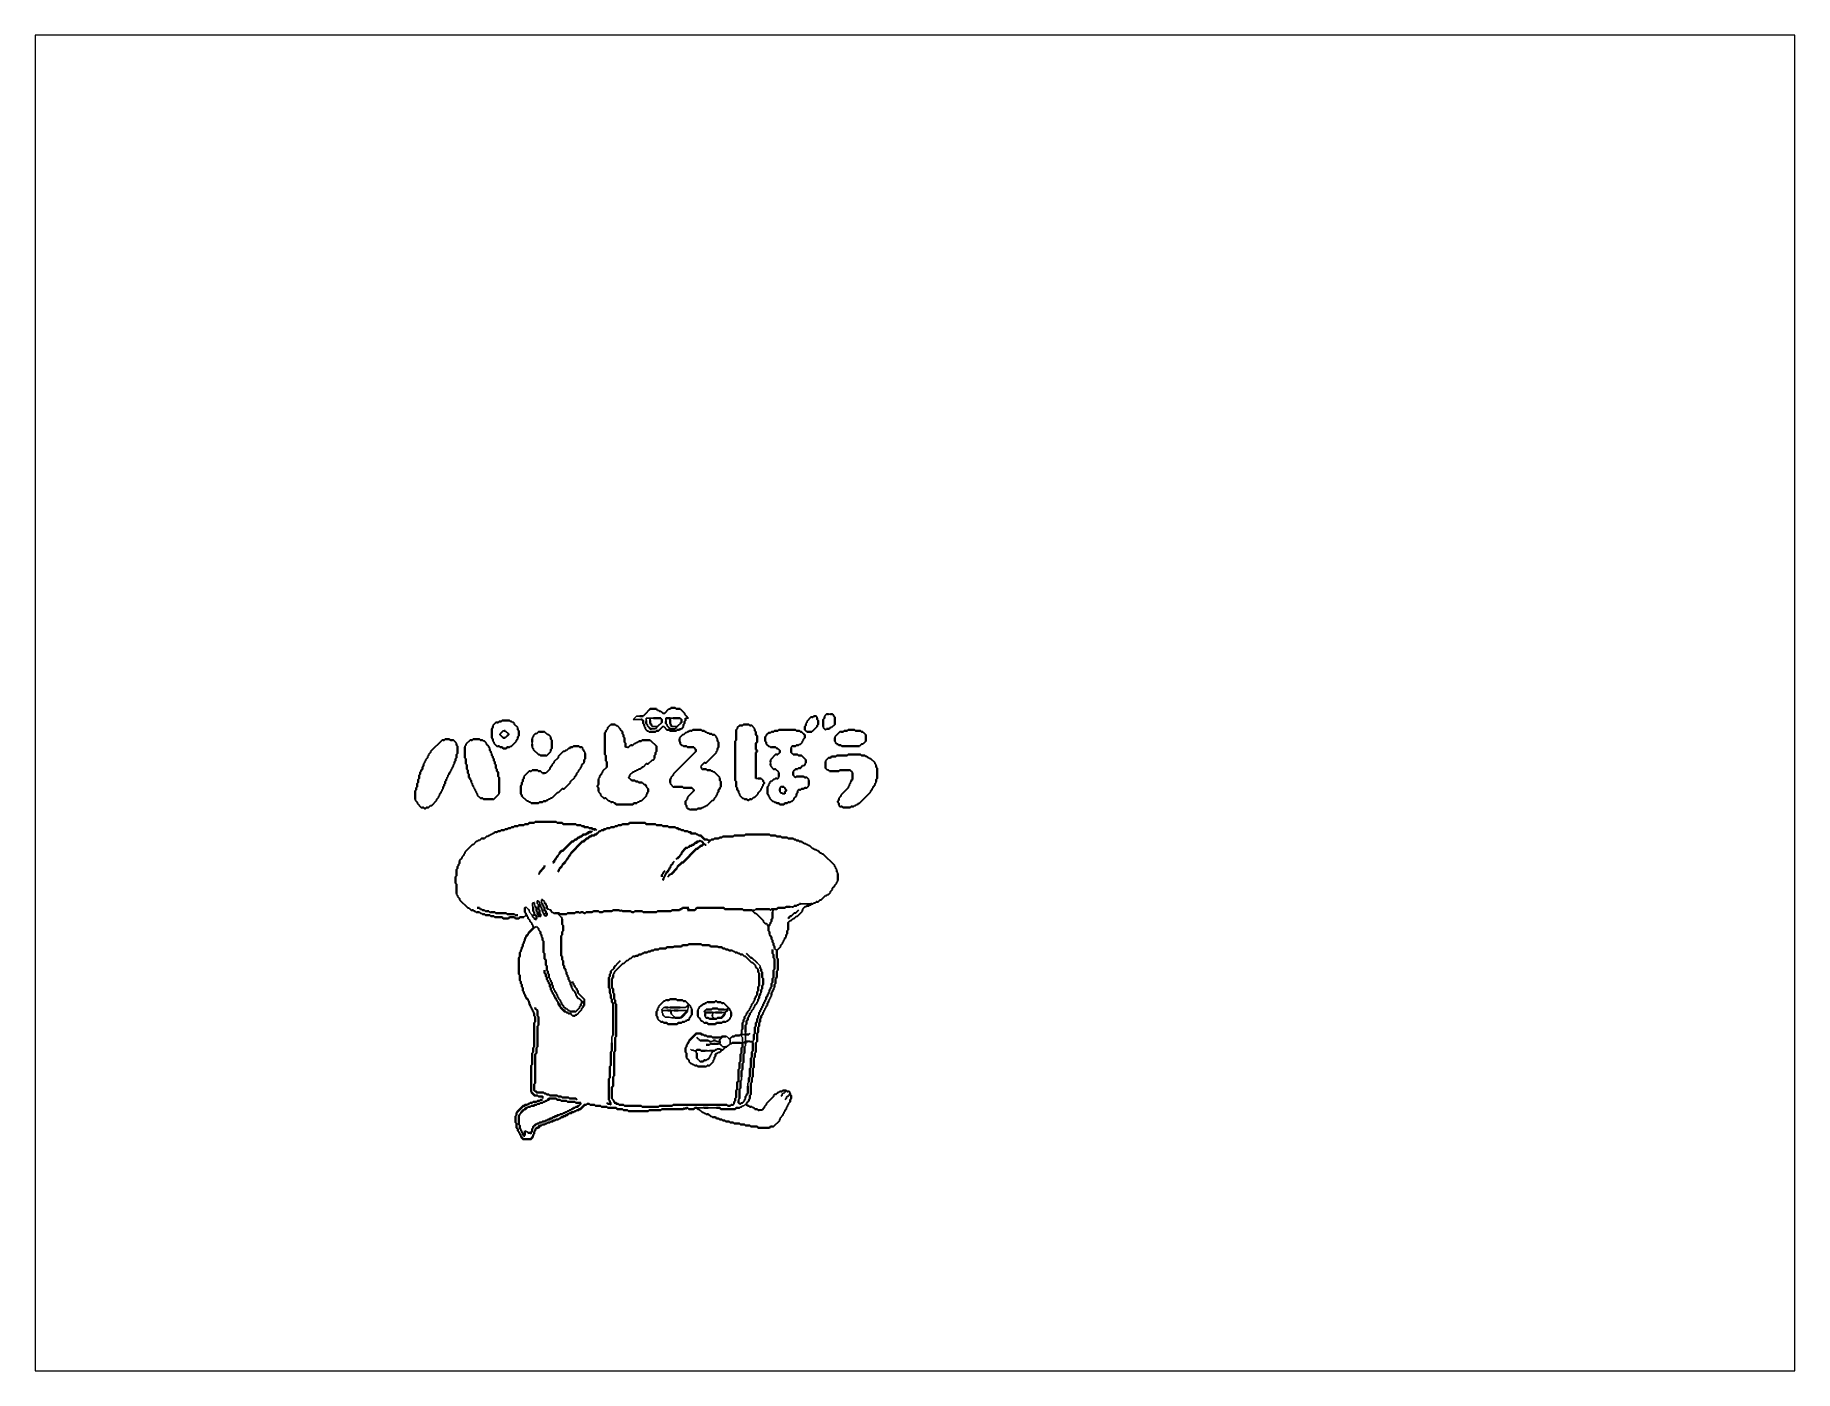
# Paper-space layout '配置2' of a CAD drawing. Header units: millimetres. Extents: x 26 to 231, y 20 to 176.
# The model-space entities are those that its viewports show. They can reach past a viewport. Long polylines and large blocks are cut down to what shows.
import ezdxf

# ---------------------------------------------------------------- set-up
doc = ezdxf.new("R2010")
doc.units = ezdxf.units.MM
doc.layers.add('PDF_幾何圖形', color=7, linetype='Continuous')

msp = doc.modelspace()

# ---------------------------------------------------------------- linework, layer by layer
for p, q in [((2.614, 5.94), (2.567, 5.898)), ((2.567, 5.898), (2.614, 5.898)), ((2.659, 5.94), (2.614, 5.94)), ((2.614, 5.898), (2.673, 5.898)), ((2.798, 5.912), (2.742, 5.912)), ((2.742, 5.912), (2.742, 5.884)), ((2.839, 5.912), (2.798, 5.912)), ((2.798, 5.912), (2.798, 5.884)), ((3.062, 5.912), (3.006, 5.912)), ((3.006, 5.912), (3.006, 5.884)), ((3.103, 5.912), (3.062, 5.912)), ((3.062, 5.912), (3.062, 5.884)), ((3.31, 5.912), (3.27, 5.912)), ((3.31, 5.912), (3.298, 5.926)), ((5.187, 5.968), (5.214, 5.968)), ((0.825, 5.745), (0.839, 5.745)), ((2.867, 5.773), (2.812, 5.773)), ((2.825, 5.801), (2.895, 5.801)), ((2.895, 5.801), (2.867, 5.773)), ((2.964, 5.801), (2.971, 5.808)), ((2.971, 5.808), (2.978, 5.801)), ((3.131, 5.773), (3.075, 5.773)), ((3.089, 5.801), (3.159, 5.801)), ((3.159, 5.801), (3.131, 5.773)), ((1.214, 5.593), (1.214, 5.565)), ((2.464, 5.523), (2.492, 5.523)), ((3.478, 5.273), (3.471, 5.266)), ((4.409, 5.329), (4.409, 5.301)), ((0.423, 4.995), (0.437, 4.981)), ((4.214, 5.106), (4.242, 5.106)), ((4.575, 4.898), (4.603, 4.898)), ((1.144, 3.371), (1.131, 3.384)), ((1.159, 3.356), (1.144, 3.371)), ((1.173, 3.343), (1.178, 3.315)), ((1.178, 3.315), (1.214, 3.273)), ((1.218, 3.426), (1.224, 3.44)), ((1.218, 3.394), (1.218, 3.426)), ((1.228, 3.384), (1.218, 3.394)), ((1.224, 3.44), (1.244, 3.44)), ((1.245, 3.41), (1.245, 3.44)), ((1.256, 3.398), (1.245, 3.41)), ((1.28, 3.454), (1.28, 3.466)), ((1.28, 3.466), (1.296, 3.466)), ((1.28, 3.43), (1.28, 3.454)), ((1.298, 3.412), (1.28, 3.43)), ((1.312, 3.444), (1.296, 3.466)), ((1.312, 3.426), (1.312, 3.444)), ((1.339, 3.44), (1.339, 3.481)), ((1.381, 3.456), (1.353, 3.481)), ((1.381, 3.44), (1.381, 3.456)), ((1.387, 3.293), (1.402, 3.308)), ((1.423, 3.356), (1.438, 3.356)), ((1.438, 3.356), (1.448, 3.346)), ((1.448, 3.346), (1.46, 3.347)), ((3.312, 3.37), (3.298, 3.343)), ((4.159, 3.343), (4.201, 3.343)), ((4.201, 3.343), (4.214, 3.356)), ((4.437, 3.315), (4.451, 3.356)), ((4.673, 3.384), (4.7, 3.384)), ((4.812, 3.426), (4.95, 3.426)), ((1.103, 3.245), (1.119, 3.266)), ((1.119, 3.266), (1.145, 3.266)), ((1.214, 3.273), (1.242, 3.273)), ((1.242, 3.273), (1.249, 3.28)), ((1.242, 3.106), (1.27, 3.12)), ((1.284, 3.287), (1.325, 3.287)), ((1.367, 3.294), (1.387, 3.293)), ((1.603, 3.245), (1.548, 3.301)), ((4.353, 3.162), (4.367, 3.148)), ((4.367, 3.148), (4.367, 3.134)), ((4.228, 2.634), (4.27, 2.593)), ((4.464, 2.829), (4.492, 2.801)), ((4.27, 2.593), (4.27, 2.579)), ((1.742, 1.94), (1.763, 1.919)), ((2.951, 2.008), (2.981, 2.037)), ((2.951, 1.995), (2.951, 2.008)), ((2.978, 1.995), (2.951, 1.995)), ((2.956, 1.982), (2.965, 1.995)), ((2.956, 1.967), (2.956, 1.982)), ((2.964, 1.955), (2.956, 1.967)), ((2.964, 1.94), (2.964, 1.955)), ((2.978, 1.995), (3.117, 1.995)), ((2.978, 1.926), (2.997, 1.907)), ((2.981, 2.037), (2.992, 2.037)), ((2.997, 1.907), (3.05, 1.907)), ((3.034, 2.037), (3.062, 2.037)), ((3.05, 1.907), (3.088, 1.898)), ((3.075, 1.981), (3.081, 1.995)), ((3.075, 1.968), (3.082, 1.947)), ((3.117, 1.912), (3.082, 1.947)), ((3.088, 1.898), (3.131, 1.898)), ((3.173, 1.995), (3.298, 1.995)), ((3.2, 2.037), (3.267, 2.037)), ((3.2, 1.898), (3.216, 1.898)), ((3.216, 1.898), (3.228, 1.912)), ((3.267, 2.037), (3.282, 2.044)), ((3.282, 2.044), (3.307, 2.07)), ((3.307, 2.03), (3.298, 1.995)), ((3.307, 2.07), (3.307, 2.03)), ((3.534, 1.954), (3.534, 1.968)), ((3.631, 1.968), (3.798, 1.968)), ((3.631, 1.94), (3.637, 1.957)), ((3.631, 1.926), (3.631, 1.912)), ((3.631, 1.912), (3.645, 1.898)), ((3.637, 1.957), (3.651, 1.968)), ((3.798, 2.009), (3.819, 2.009)), ((3.819, 2.009), (3.835, 2.022)), ((3.835, 1.999), (3.825, 1.981)), ((3.835, 2.022), (3.835, 1.999)), ((2.298, 1.662), (2.284, 1.647)), ((4.02, 1.69), (4.02, 1.649)), ((4.02, 1.676), (4.062, 1.676)), ((4.075, 1.704), (4.075, 1.579)), ((2.284, 1.647), (2.284, 1.565)), ((3.352, 1.466), (3.338, 1.48)), ((3.372, 1.466), (3.352, 1.466)), ((3.384, 1.454), (3.372, 1.466)), ((3.409, 1.454), (3.384, 1.454)), ((3.562, 1.454), (3.589, 1.454)), ((3.603, 1.579), (3.631, 1.579)), ((3.617, 1.428), (3.632, 1.439)), ((3.617, 1.412), (3.617, 1.428)), ((3.632, 1.439), (3.641, 1.445)), ((3.641, 1.445), (3.641, 1.454)), ((3.687, 1.579), (3.728, 1.579)), ((3.687, 1.468), (3.696, 1.481)), ((3.696, 1.481), (3.714, 1.481)), ((3.756, 1.523), (3.77, 1.509)), ((3.77, 1.509), (3.812, 1.509)), ((3.825, 1.648), (3.812, 1.648)), ((3.846, 1.627), (3.825, 1.648)), ((3.867, 1.606), (3.846, 1.627)), ((3.867, 1.62), (3.86, 1.613)), ((3.867, 1.551), (3.867, 1.606)), ((4.02, 1.649), (4.034, 1.635)), ((4.02, 1.565), (4.044, 1.565)), ((4.034, 1.635), (4.034, 1.565)), ((4.044, 1.565), (4.075, 1.579)), ((4.062, 1.509), (4.075, 1.523)), ((4.075, 1.523), (4.075, 1.551)), ((4.173, 1.579), (4.187, 1.606)), ((4.006, 1.051), (4.02, 1.066)), ((4.02, 1.066), (4.02, 1.106)), ((4.117, 1.037), (4.103, 1.021)), ((4.103, 1.021), (4.103, 0.981)), ((4.034, 0.718), (4.052, 0.718)), ((4.052, 0.718), (4.07, 0.736)), ((4.07, 0.736), (4.089, 0.736)), ((4.575, 0.884), (4.586, 0.895)), ((4.586, 0.882), (4.606, 0.903)), ((4.586, 0.895), (4.586, 0.882)), ((4.606, 0.918), (4.617, 0.926)), ((4.606, 0.903), (4.606, 0.918)), ((4.645, 0.843), (4.659, 0.856)), ((4.659, 0.873), (4.673, 0.884)), ((4.659, 0.856), (4.659, 0.873)), ((3.423, 0.69), (3.506, 0.69)), ((3.506, 0.69), (3.695, 0.69)), ((1.117, 0.384), (1.145, 0.37))]:
    msp.add_line(p, q)
at = {"layer": 'PDF_幾何圖形', "lineweight": 35}
for p, q in [((2.7, 5.94), (2.659, 5.94)), ((2.659, 5.94), (2.7, 5.94)), ((2.687, 5.898), (2.673, 5.898)), ((2.673, 5.898), (2.687, 5.898)), ((2.687, 5.898), (2.7, 5.884)), ((2.728, 5.968), (2.7, 5.94)), ((2.728, 5.968), (2.798, 6.037)), ((2.798, 6.037), (2.784, 6.023)), ((2.881, 6.037), (2.798, 6.037)), ((2.798, 6.037), (2.881, 6.037)), ((2.798, 5.843), (2.798, 5.898)), ((2.839, 5.912), (2.937, 5.912)), ((2.937, 5.912), (2.839, 5.912)), ((2.881, 6.037), (2.895, 6.023)), ((2.895, 6.023), (2.909, 6.023)), ((2.909, 6.023), (2.923, 6.009)), ((2.923, 6.009), (2.937, 6.009)), ((2.937, 6.009), (2.964, 5.981)), ((2.937, 5.912), (2.95, 5.898)), ((2.95, 5.898), (2.95, 5.856)), ((2.95, 5.856), (2.95, 5.898)), ((2.964, 5.981), (2.992, 5.981)), ((2.992, 5.981), (3.048, 6.037)), ((3.006, 5.912), (3.006, 5.898)), ((3.062, 5.912), (3.006, 5.912)), ((3.02, 5.912), (3.048, 5.912)), ((3.048, 6.037), (3.062, 6.037)), ((3.062, 6.037), (3.075, 6.051)), ((3.062, 5.884), (3.062, 5.912)), ((3.062, 5.898), (3.062, 5.884)), ((3.062, 5.843), (3.062, 5.898)), ((3.075, 6.051), (3.131, 6.051)), ((3.131, 6.051), (3.075, 6.051)), ((3.103, 5.912), (3.2, 5.912)), ((3.2, 5.912), (3.103, 5.912)), ((3.131, 6.051), (3.145, 6.037)), ((3.145, 6.037), (3.131, 6.051)), ((3.145, 6.037), (3.2, 6.037)), ((3.2, 6.037), (3.145, 6.037)), ((3.2, 6.037), (3.256, 5.981)), ((3.2, 5.912), (3.214, 5.898)), ((3.214, 5.898), (3.214, 5.856)), ((3.214, 5.856), (3.214, 5.898)), ((3.256, 5.981), (3.256, 5.968)), ((3.256, 5.968), (3.284, 5.94)), ((3.27, 5.912), (3.27, 5.884)), ((3.27, 5.884), (3.27, 5.912)), ((3.298, 5.926), (3.284, 5.94)), ((4.95, 5.926), (4.895, 5.87)), ((4.978, 5.926), (4.95, 5.926)), ((4.964, 5.926), (4.978, 5.926)), ((4.978, 5.926), (4.992, 5.94)), ((4.992, 5.94), (4.978, 5.926)), ((4.992, 5.94), (5.006, 5.94)), ((5.02, 5.94), (4.992, 5.94)), ((5.034, 5.926), (5.02, 5.94)), ((5.034, 5.898), (5.034, 5.926)), ((5.034, 5.912), (5.034, 5.898)), ((5.034, 5.898), (5.048, 5.884)), ((5.048, 5.884), (5.034, 5.898)), ((5.117, 5.898), (5.131, 5.912)), ((5.131, 5.912), (5.117, 5.898)), ((5.117, 5.801), (5.117, 5.898)), ((5.117, 5.898), (5.117, 5.787)), ((5.159, 5.968), (5.131, 5.94)), ((5.131, 5.94), (5.131, 5.912)), ((5.131, 5.912), (5.131, 5.926)), ((5.187, 5.968), (5.159, 5.968)), ((5.173, 5.968), (5.187, 5.968)), ((5.214, 5.968), (5.228, 5.968)), ((5.242, 5.968), (5.214, 5.968)), ((5.256, 5.954), (5.242, 5.968)), ((5.256, 5.94), (5.256, 5.954)), ((5.256, 5.94), (5.27, 5.926)), ((5.27, 5.926), (5.256, 5.94)), ((5.27, 5.926), (5.27, 5.829)), ((5.27, 5.829), (5.27, 5.926)), ((0.673, 5.773), (0.687, 5.787)), ((0.687, 5.787), (0.673, 5.773)), ((0.673, 5.648), (0.673, 5.773)), ((0.673, 5.773), (0.673, 5.648)), ((0.728, 5.856), (0.687, 5.815)), ((0.687, 5.815), (0.687, 5.787)), ((0.687, 5.787), (0.687, 5.801)), ((0.756, 5.856), (0.728, 5.856)), ((0.742, 5.856), (0.756, 5.856)), ((0.756, 5.856), (0.77, 5.87)), ((0.77, 5.87), (0.756, 5.856)), ((0.77, 5.87), (0.798, 5.87)), ((0.798, 5.87), (0.77, 5.87)), ((0.825, 5.745), (0.784, 5.704)), ((0.784, 5.69), (0.784, 5.704)), ((0.825, 5.648), (0.784, 5.69)), ((0.784, 5.69), (0.825, 5.648)), ((0.798, 5.676), (0.784, 5.69)), ((0.798, 5.87), (0.812, 5.884)), ((0.812, 5.884), (0.798, 5.87)), ((0.812, 5.731), (0.798, 5.718)), ((0.812, 5.884), (0.909, 5.884)), ((0.909, 5.884), (0.812, 5.884)), ((0.839, 5.745), (0.853, 5.745)), ((0.853, 5.745), (0.839, 5.745)), ((0.853, 5.745), (0.895, 5.704)), ((0.895, 5.69), (0.853, 5.648)), ((0.881, 5.676), (0.895, 5.69)), ((0.895, 5.704), (0.895, 5.69)), ((0.895, 5.69), (0.895, 5.704)), ((0.909, 5.884), (0.923, 5.87)), ((0.923, 5.87), (0.909, 5.884)), ((0.937, 5.87), (0.923, 5.87)), ((0.95, 5.856), (0.937, 5.87)), ((0.964, 5.856), (0.95, 5.856)), ((0.978, 5.843), (0.964, 5.856)), ((0.978, 5.829), (0.978, 5.843)), ((1.02, 5.787), (0.978, 5.829)), ((1.02, 5.759), (1.02, 5.787)), ((1.02, 5.773), (1.02, 5.759)), ((1.02, 5.759), (1.034, 5.745)), ((1.034, 5.745), (1.02, 5.759)), ((1.034, 5.676), (1.02, 5.662)), ((1.02, 5.662), (1.034, 5.676)), ((1.02, 5.662), (1.02, 5.648)), ((1.02, 5.634), (1.02, 5.662)), ((1.034, 5.745), (1.034, 5.676)), ((1.034, 5.676), (1.034, 5.745)), ((1.228, 5.662), (1.214, 5.648)), ((1.256, 5.704), (1.228, 5.676)), ((1.228, 5.676), (1.228, 5.662)), ((1.27, 5.704), (1.256, 5.704)), ((1.298, 5.731), (1.27, 5.704)), ((1.381, 5.731), (1.298, 5.731)), ((1.312, 5.731), (1.367, 5.731)), ((1.423, 5.69), (1.381, 5.731)), ((1.437, 5.69), (1.423, 5.69)), ((1.464, 5.662), (1.437, 5.69)), ((1.464, 5.634), (1.464, 5.662)), ((2.2, 5.731), (2.187, 5.718)), ((2.187, 5.718), (2.2, 5.731)), ((2.187, 5.718), (2.187, 5.426)), ((2.187, 5.426), (2.187, 5.718)), ((2.2, 5.745), (2.228, 5.773)), ((2.2, 5.745), (2.2, 5.731)), ((2.2, 5.731), (2.2, 5.745)), ((2.228, 5.787), (2.27, 5.829)), ((2.228, 5.773), (2.228, 5.787)), ((2.27, 5.829), (2.325, 5.829)), ((2.325, 5.829), (2.27, 5.829)), ((2.325, 5.829), (2.339, 5.815)), ((2.339, 5.815), (2.353, 5.815)), ((2.353, 5.815), (2.395, 5.773)), ((2.395, 5.773), (2.395, 5.759)), ((2.395, 5.759), (2.423, 5.731)), ((2.423, 5.731), (2.423, 5.704)), ((2.423, 5.704), (2.423, 5.731)), ((2.423, 5.704), (2.437, 5.69)), ((2.437, 5.69), (2.423, 5.704)), ((2.437, 5.69), (2.437, 5.662)), ((2.437, 5.662), (2.437, 5.69)), ((2.437, 5.662), (2.45, 5.648)), ((2.45, 5.648), (2.437, 5.662)), ((2.7, 5.843), (2.7, 5.884)), ((2.7, 5.884), (2.7, 5.843)), ((2.714, 5.829), (2.7, 5.843)), ((2.7, 5.843), (2.714, 5.829)), ((2.714, 5.815), (2.714, 5.829)), ((2.714, 5.829), (2.714, 5.801)), ((2.714, 5.801), (2.728, 5.787)), ((2.728, 5.787), (2.728, 5.773)), ((2.728, 5.773), (2.756, 5.745)), ((2.742, 5.884), (2.742, 5.843)), ((2.742, 5.843), (2.742, 5.87)), ((2.756, 5.829), (2.742, 5.843)), ((2.742, 5.843), (2.756, 5.829)), ((2.756, 5.829), (2.756, 5.815)), ((2.756, 5.815), (2.77, 5.801)), ((2.756, 5.745), (2.77, 5.745)), ((2.784, 5.787), (2.77, 5.801)), ((2.77, 5.745), (2.784, 5.731)), ((2.784, 5.787), (2.798, 5.773)), ((2.798, 5.773), (2.784, 5.787)), ((2.784, 5.731), (2.867, 5.731)), ((2.798, 5.884), (2.798, 5.843)), ((2.798, 5.843), (2.812, 5.829)), ((2.812, 5.829), (2.798, 5.843)), ((2.798, 5.773), (2.812, 5.773)), ((2.812, 5.773), (2.798, 5.773)), ((2.867, 5.731), (2.798, 5.731)), ((2.812, 5.829), (2.812, 5.815)), ((2.812, 5.815), (2.812, 5.829)), ((2.812, 5.815), (2.825, 5.801)), ((2.825, 5.801), (2.812, 5.815)), ((2.881, 5.745), (2.867, 5.731)), ((2.867, 5.731), (2.881, 5.745)), ((2.909, 5.745), (2.881, 5.745)), ((2.881, 5.745), (2.909, 5.745)), ((2.95, 5.856), (2.895, 5.801)), ((2.895, 5.801), (2.923, 5.829)), ((2.964, 5.801), (2.909, 5.745)), ((2.909, 5.745), (2.923, 5.759)), ((2.937, 5.843), (2.95, 5.856)), ((2.978, 5.801), (3.02, 5.759)), ((3.006, 5.884), (3.006, 5.843)), ((3.006, 5.87), (3.006, 5.843)), ((3.006, 5.856), (3.006, 5.87)), ((3.006, 5.843), (3.006, 5.87)), ((3.006, 5.843), (3.02, 5.829)), ((3.02, 5.829), (3.006, 5.843)), ((3.006, 5.843), (3.02, 5.829)), ((3.02, 5.829), (3.02, 5.815)), ((3.02, 5.829), (3.02, 5.815)), ((3.02, 5.815), (3.034, 5.801)), ((3.02, 5.815), (3.034, 5.801)), ((3.02, 5.759), (3.048, 5.759)), ((3.048, 5.787), (3.034, 5.801)), ((3.048, 5.759), (3.034, 5.759)), ((3.048, 5.787), (3.062, 5.773)), ((3.062, 5.773), (3.048, 5.787)), ((3.062, 5.745), (3.048, 5.759)), ((3.048, 5.759), (3.062, 5.745)), ((3.062, 5.884), (3.062, 5.843)), ((3.062, 5.843), (3.075, 5.829)), ((3.075, 5.829), (3.062, 5.843)), ((3.062, 5.773), (3.075, 5.773)), ((3.075, 5.773), (3.062, 5.773)), ((3.145, 5.745), (3.062, 5.745)), ((3.062, 5.745), (3.145, 5.745)), ((3.075, 5.829), (3.075, 5.815)), ((3.075, 5.815), (3.075, 5.829)), ((3.075, 5.829), (3.075, 5.815)), ((3.075, 5.815), (3.075, 5.829)), ((3.075, 5.815), (3.089, 5.801)), ((3.089, 5.801), (3.075, 5.815)), ((3.159, 5.759), (3.145, 5.745)), ((3.145, 5.745), (3.159, 5.759)), ((3.214, 5.856), (3.159, 5.801)), ((3.187, 5.759), (3.159, 5.759)), ((3.159, 5.759), (3.187, 5.759)), ((3.2, 5.773), (3.187, 5.759)), ((3.187, 5.759), (3.2, 5.773)), ((3.228, 5.69), (3.187, 5.648)), ((3.2, 5.843), (3.214, 5.856)), ((3.2, 5.773), (3.214, 5.773)), ((3.214, 5.773), (3.242, 5.801)), ((3.242, 5.69), (3.228, 5.69)), ((3.256, 5.843), (3.242, 5.829)), ((3.242, 5.829), (3.256, 5.843)), ((3.242, 5.829), (3.242, 5.815)), ((3.242, 5.801), (3.242, 5.829)), ((3.27, 5.718), (3.242, 5.69)), ((3.27, 5.884), (3.256, 5.87)), ((3.256, 5.87), (3.27, 5.884)), ((3.256, 5.87), (3.256, 5.843)), ((3.256, 5.843), (3.256, 5.87)), ((3.284, 5.718), (3.27, 5.718)), ((3.298, 5.731), (3.284, 5.718)), ((3.312, 5.731), (3.298, 5.731)), ((3.325, 5.745), (3.312, 5.731)), ((3.353, 5.745), (3.325, 5.745)), ((3.339, 5.745), (3.353, 5.745)), ((3.353, 5.745), (3.367, 5.759)), ((3.367, 5.759), (3.353, 5.745)), ((3.367, 5.759), (3.478, 5.759)), ((3.478, 5.759), (3.367, 5.759)), ((3.478, 5.759), (3.492, 5.745)), ((3.492, 5.745), (3.478, 5.759)), ((3.492, 5.745), (3.52, 5.745)), ((3.52, 5.745), (3.492, 5.745)), ((3.52, 5.745), (3.534, 5.731)), ((3.534, 5.731), (3.52, 5.745)), ((3.534, 5.731), (3.548, 5.731)), ((3.548, 5.731), (3.534, 5.731)), ((3.548, 5.731), (3.562, 5.718)), ((3.562, 5.718), (3.575, 5.718)), ((3.575, 5.718), (3.589, 5.704)), ((3.589, 5.704), (3.617, 5.704)), ((3.617, 5.704), (3.603, 5.704)), ((3.617, 5.704), (3.631, 5.69)), ((3.631, 5.69), (3.617, 5.704)), ((3.631, 5.69), (3.645, 5.69)), ((3.659, 5.69), (3.631, 5.69)), ((3.687, 5.662), (3.659, 5.69)), ((3.687, 5.648), (3.687, 5.662)), ((3.964, 5.773), (3.95, 5.759)), ((3.95, 5.759), (3.964, 5.773)), ((3.95, 5.759), (3.95, 5.62)), ((3.95, 5.62), (3.95, 5.759)), ((3.992, 5.815), (3.964, 5.787)), ((3.964, 5.787), (3.964, 5.773)), ((4.034, 5.815), (3.992, 5.815)), ((4.006, 5.815), (4.034, 5.815)), ((4.048, 5.829), (4.034, 5.815)), ((4.034, 5.815), (4.048, 5.829)), ((4.048, 5.829), (4.117, 5.829)), ((4.117, 5.829), (4.048, 5.829)), ((4.117, 5.829), (4.131, 5.815)), ((4.131, 5.815), (4.117, 5.829)), ((4.131, 5.815), (4.145, 5.815)), ((4.159, 5.815), (4.131, 5.815)), ((4.2, 5.773), (4.159, 5.815)), ((4.2, 5.745), (4.2, 5.773)), ((4.2, 5.759), (4.2, 5.745)), ((4.2, 5.745), (4.214, 5.731)), ((4.214, 5.731), (4.2, 5.745)), ((4.214, 5.731), (4.214, 5.69)), ((4.214, 5.69), (4.214, 5.731)), ((4.214, 5.69), (4.228, 5.676)), ((4.228, 5.676), (4.214, 5.69)), ((4.228, 5.676), (4.228, 5.593)), ((4.228, 5.593), (4.228, 5.676)), ((4.339, 5.662), (4.353, 5.676)), ((4.353, 5.676), (4.339, 5.662)), ((4.339, 5.606), (4.339, 5.662)), ((4.339, 5.662), (4.339, 5.606)), ((4.381, 5.718), (4.353, 5.69)), ((4.353, 5.69), (4.353, 5.676)), ((4.409, 5.718), (4.381, 5.718)), ((4.395, 5.718), (4.409, 5.718)), ((4.423, 5.731), (4.409, 5.718)), ((4.45, 5.731), (4.423, 5.731)), ((4.437, 5.731), (4.45, 5.731)), ((4.45, 5.731), (4.464, 5.745)), ((4.464, 5.745), (4.45, 5.731)), ((4.464, 5.745), (4.506, 5.745)), ((4.506, 5.745), (4.464, 5.745)), ((4.506, 5.745), (4.52, 5.759)), ((4.52, 5.759), (4.506, 5.745)), ((4.52, 5.759), (4.742, 5.759)), ((4.742, 5.759), (4.52, 5.759)), ((4.742, 5.759), (4.756, 5.745)), ((4.756, 5.745), (4.742, 5.759)), ((4.756, 5.745), (4.798, 5.745)), ((4.798, 5.745), (4.756, 5.745)), ((4.798, 5.745), (4.812, 5.731)), ((4.812, 5.731), (4.798, 5.745)), ((4.812, 5.731), (4.825, 5.731)), ((4.825, 5.731), (4.812, 5.731)), ((4.825, 5.731), (4.867, 5.69)), ((4.839, 5.718), (4.825, 5.731)), ((4.867, 5.69), (4.853, 5.704)), ((4.867, 5.801), (4.881, 5.815)), ((4.881, 5.815), (4.867, 5.801)), ((4.867, 5.759), (4.867, 5.801)), ((4.867, 5.801), (4.867, 5.759)), ((4.895, 5.731), (4.867, 5.759)), ((4.867, 5.759), (4.881, 5.745)), ((4.867, 5.69), (4.867, 5.648)), ((4.867, 5.648), (4.867, 5.69)), ((4.895, 5.856), (4.881, 5.843)), ((4.881, 5.843), (4.881, 5.815)), ((4.881, 5.815), (4.881, 5.829)), ((4.895, 5.87), (4.895, 5.856)), ((4.964, 5.731), (4.895, 5.731)), ((4.895, 5.731), (4.964, 5.731)), ((5.034, 5.801), (4.964, 5.731)), ((5.048, 5.829), (5.034, 5.815)), ((5.034, 5.815), (5.048, 5.829)), ((5.034, 5.815), (5.034, 5.801)), ((5.034, 5.801), (5.034, 5.815)), ((5.048, 5.884), (5.048, 5.829)), ((5.048, 5.829), (5.048, 5.884)), ((5.117, 5.787), (5.145, 5.759)), ((5.145, 5.759), (5.159, 5.773)), ((5.2, 5.773), (5.159, 5.773)), ((5.159, 5.773), (5.2, 5.773)), ((5.214, 5.787), (5.2, 5.773)), ((5.228, 5.787), (5.214, 5.787)), ((5.27, 5.829), (5.228, 5.787)), ((5.339, 5.731), (5.27, 5.662)), ((5.27, 5.662), (5.27, 5.606)), ((5.381, 5.731), (5.339, 5.731)), ((5.353, 5.731), (5.381, 5.731)), ((5.381, 5.731), (5.395, 5.745)), ((5.395, 5.745), (5.381, 5.731)), ((5.395, 5.745), (5.437, 5.745)), ((5.437, 5.745), (5.395, 5.745)), ((5.437, 5.745), (5.45, 5.759)), ((5.45, 5.759), (5.437, 5.745)), ((5.45, 5.759), (5.534, 5.759)), ((5.534, 5.759), (5.45, 5.759)), ((5.534, 5.759), (5.548, 5.745)), ((5.548, 5.745), (5.534, 5.759)), ((5.548, 5.745), (5.617, 5.745)), ((5.617, 5.745), (5.548, 5.745)), ((5.617, 5.745), (5.631, 5.731)), ((5.631, 5.731), (5.617, 5.745)), ((5.631, 5.731), (5.645, 5.731)), ((5.645, 5.731), (5.631, 5.731)), ((5.645, 5.731), (5.687, 5.69)), ((5.687, 5.69), (5.687, 5.606)), ((5.687, 5.606), (5.687, 5.69)), ((-0.147, 5.454), (-0.175, 5.426)), ((-0.175, 5.426), (-0.175, 5.412)), ((0.006, 5.62), (-0.147, 5.468)), ((-0.147, 5.468), (-0.147, 5.454)), ((0.034, 5.62), (0.006, 5.62)), ((0.02, 5.62), (0.034, 5.62)), ((0.034, 5.62), (0.048, 5.634)), ((0.048, 5.634), (0.034, 5.62)), ((0.048, 5.634), (0.103, 5.634)), ((0.103, 5.634), (0.048, 5.634)), ((0.103, 5.634), (0.117, 5.62)), ((0.117, 5.62), (0.103, 5.634)), ((0.117, 5.62), (0.145, 5.62)), ((0.159, 5.62), (0.117, 5.62)), ((0.2, 5.579), (0.159, 5.62)), ((0.2, 5.551), (0.2, 5.579)), ((0.2, 5.565), (0.2, 5.551)), ((0.2, 5.551), (0.214, 5.537)), ((0.214, 5.537), (0.2, 5.551)), ((0.214, 5.44), (0.2, 5.426)), ((0.2, 5.426), (0.214, 5.44)), ((0.2, 5.426), (0.2, 5.384)), ((0.2, 5.384), (0.2, 5.426)), ((0.214, 5.537), (0.214, 5.44)), ((0.214, 5.44), (0.214, 5.537)), ((0.325, 5.551), (0.312, 5.537)), ((0.312, 5.537), (0.312, 5.384)), ((0.312, 5.384), (0.312, 5.523)), ((0.381, 5.62), (0.325, 5.565)), ((0.325, 5.565), (0.325, 5.551)), ((0.409, 5.62), (0.381, 5.62)), ((0.395, 5.62), (0.409, 5.62)), ((0.409, 5.62), (0.423, 5.634)), ((0.423, 5.634), (0.409, 5.62)), ((0.423, 5.634), (0.506, 5.634)), ((0.506, 5.634), (0.423, 5.634)), ((0.506, 5.634), (0.52, 5.62)), ((0.52, 5.62), (0.506, 5.634)), ((0.52, 5.62), (0.534, 5.62)), ((0.548, 5.62), (0.52, 5.62)), ((0.562, 5.606), (0.548, 5.62)), ((0.575, 5.606), (0.562, 5.606)), ((0.603, 5.579), (0.575, 5.606)), ((0.603, 5.565), (0.603, 5.579)), ((0.631, 5.537), (0.603, 5.565)), ((0.631, 5.523), (0.631, 5.537)), ((0.645, 5.509), (0.631, 5.523)), ((0.645, 5.481), (0.645, 5.509)), ((0.645, 5.495), (0.645, 5.481)), ((0.645, 5.481), (0.659, 5.468)), ((0.659, 5.468), (0.645, 5.481)), ((0.659, 5.468), (0.659, 5.454)), ((0.659, 5.454), (0.659, 5.468)), ((0.673, 5.44), (0.659, 5.454)), ((0.687, 5.634), (0.673, 5.648)), ((0.673, 5.648), (0.687, 5.634)), ((0.673, 5.412), (0.673, 5.44)), ((0.673, 5.426), (0.673, 5.412)), ((0.687, 5.62), (0.687, 5.634)), ((0.687, 5.634), (0.687, 5.606)), ((0.687, 5.606), (0.7, 5.593)), ((0.7, 5.593), (0.7, 5.579)), ((0.7, 5.579), (0.742, 5.537)), ((0.742, 5.537), (0.77, 5.537)), ((0.77, 5.537), (0.756, 5.537)), ((0.784, 5.523), (0.77, 5.537)), ((0.77, 5.537), (0.784, 5.523)), ((0.812, 5.523), (0.784, 5.523)), ((0.784, 5.523), (0.812, 5.523)), ((0.825, 5.509), (0.812, 5.523)), ((0.812, 5.523), (0.825, 5.509)), ((0.853, 5.648), (0.825, 5.648)), ((0.825, 5.648), (0.853, 5.648)), ((0.867, 5.509), (0.825, 5.509)), ((0.825, 5.509), (0.867, 5.509)), ((0.881, 5.523), (0.867, 5.509)), ((0.867, 5.509), (0.881, 5.523)), ((0.895, 5.523), (0.881, 5.523)), ((0.881, 5.523), (0.909, 5.523)), ((0.909, 5.523), (0.923, 5.537)), ((0.923, 5.537), (0.937, 5.537)), ((0.937, 5.537), (1.006, 5.606)), ((1.006, 5.62), (1.02, 5.634)), ((1.006, 5.606), (1.006, 5.62)), ((1.214, 5.648), (1.214, 5.593)), ((1.214, 5.593), (1.214, 5.634)), ((1.214, 5.537), (1.214, 5.565)), ((1.214, 5.565), (1.214, 5.523)), ((1.214, 5.523), (1.228, 5.509)), ((1.228, 5.509), (1.228, 5.495)), ((1.228, 5.495), (1.298, 5.426)), ((1.298, 5.426), (1.312, 5.426)), ((1.325, 5.412), (1.312, 5.426)), ((1.312, 5.426), (1.325, 5.412)), ((1.409, 5.412), (1.464, 5.468)), ((1.464, 5.648), (1.464, 5.634)), ((1.464, 5.634), (1.478, 5.62)), ((1.478, 5.62), (1.464, 5.634)), ((1.478, 5.509), (1.464, 5.495)), ((1.464, 5.495), (1.478, 5.509)), ((1.464, 5.495), (1.464, 5.481)), ((1.464, 5.468), (1.464, 5.495)), ((1.478, 5.62), (1.478, 5.509)), ((1.478, 5.509), (1.478, 5.62)), ((1.631, 5.468), (1.562, 5.398)), ((1.645, 5.468), (1.631, 5.468)), ((1.659, 5.481), (1.645, 5.468)), ((1.673, 5.481), (1.659, 5.481)), ((1.7, 5.509), (1.673, 5.481)), ((1.714, 5.509), (1.7, 5.509)), ((1.714, 5.509), (1.728, 5.523)), ((1.728, 5.523), (1.714, 5.509)), ((1.728, 5.523), (1.756, 5.523)), ((1.756, 5.523), (1.728, 5.523)), ((1.756, 5.523), (1.77, 5.537)), ((1.77, 5.537), (1.756, 5.523)), ((1.77, 5.537), (1.839, 5.537)), ((1.839, 5.537), (1.77, 5.537)), ((1.839, 5.537), (1.853, 5.523)), ((1.853, 5.523), (1.839, 5.537)), ((1.853, 5.523), (1.867, 5.523)), ((1.881, 5.523), (1.853, 5.523)), ((1.895, 5.509), (1.881, 5.523)), ((1.895, 5.495), (1.895, 5.509)), ((1.909, 5.481), (1.895, 5.495)), ((1.909, 5.468), (1.909, 5.481)), ((1.923, 5.454), (1.909, 5.468)), ((1.923, 5.37), (1.923, 5.454)), ((1.923, 5.44), (1.923, 5.37)), ((2.187, 5.426), (2.2, 5.412)), ((2.2, 5.412), (2.187, 5.426)), ((2.45, 5.648), (2.45, 5.593)), ((2.45, 5.593), (2.45, 5.648)), ((2.45, 5.593), (2.464, 5.579)), ((2.464, 5.579), (2.45, 5.593)), ((2.464, 5.579), (2.464, 5.523)), ((2.464, 5.523), (2.464, 5.579)), ((2.492, 5.523), (2.506, 5.523)), ((2.506, 5.523), (2.534, 5.551)), ((2.548, 5.551), (2.534, 5.551)), ((2.534, 5.551), (2.562, 5.551)), ((2.562, 5.551), (2.589, 5.579)), ((2.589, 5.579), (2.603, 5.579)), ((2.603, 5.579), (2.617, 5.593)), ((2.617, 5.593), (2.631, 5.593)), ((2.631, 5.593), (2.645, 5.606)), ((2.673, 5.606), (2.645, 5.606)), ((2.645, 5.606), (2.673, 5.606)), ((2.687, 5.62), (2.673, 5.606)), ((2.673, 5.606), (2.687, 5.62)), ((2.798, 5.62), (2.687, 5.62)), ((2.687, 5.62), (2.798, 5.62)), ((2.798, 5.62), (2.881, 5.537)), ((2.853, 5.412), (2.867, 5.426)), ((2.867, 5.426), (2.853, 5.412)), ((2.867, 5.454), (2.881, 5.468)), ((2.881, 5.468), (2.867, 5.454)), ((2.867, 5.426), (2.867, 5.454)), ((2.867, 5.454), (2.867, 5.426)), ((2.881, 5.468), (2.881, 5.537)), ((2.881, 5.537), (2.881, 5.468)), ((3.409, 5.468), (3.103, 5.162)), ((3.187, 5.648), (3.187, 5.606)), ((3.187, 5.606), (3.187, 5.634)), ((3.2, 5.593), (3.187, 5.606)), ((3.187, 5.606), (3.2, 5.593)), ((3.2, 5.579), (3.2, 5.593)), ((3.2, 5.593), (3.2, 5.565)), ((3.2, 5.565), (3.214, 5.551)), ((3.214, 5.551), (3.228, 5.551)), ((3.228, 5.551), (3.242, 5.537)), ((3.242, 5.537), (3.284, 5.537)), ((3.284, 5.537), (3.256, 5.537)), ((3.298, 5.523), (3.284, 5.537)), ((3.284, 5.537), (3.298, 5.523)), ((3.381, 5.523), (3.298, 5.523)), ((3.298, 5.523), (3.381, 5.523)), ((3.381, 5.523), (3.409, 5.495)), ((3.409, 5.468), (3.409, 5.495)), ((3.409, 5.495), (3.409, 5.468)), ((3.548, 5.315), (3.687, 5.454)), ((3.7, 5.634), (3.687, 5.648)), ((3.687, 5.468), (3.7, 5.481)), ((3.687, 5.454), (3.687, 5.468)), ((3.7, 5.606), (3.7, 5.634)), ((3.7, 5.62), (3.7, 5.606)), ((3.7, 5.606), (3.714, 5.593)), ((3.714, 5.593), (3.7, 5.606)), ((3.714, 5.523), (3.7, 5.509)), ((3.7, 5.509), (3.714, 5.523)), ((3.7, 5.509), (3.7, 5.495)), ((3.7, 5.481), (3.7, 5.509)), ((3.714, 5.593), (3.714, 5.523)), ((3.714, 5.523), (3.714, 5.593)), ((3.95, 5.62), (3.937, 5.606)), ((3.937, 5.606), (3.95, 5.62)), ((3.937, 5.606), (3.937, 5.079)), ((3.937, 5.079), (3.937, 5.606)), ((4.228, 5.593), (4.214, 5.579)), ((4.214, 5.579), (4.228, 5.593)), ((4.214, 5.579), (4.214, 5.495)), ((4.214, 5.495), (4.214, 5.579)), ((4.214, 5.495), (4.228, 5.481)), ((4.228, 5.481), (4.214, 5.495)), ((4.228, 5.468), (4.214, 5.454)), ((4.214, 5.454), (4.228, 5.468)), ((4.214, 5.454), (4.214, 5.106)), ((4.214, 5.106), (4.214, 5.454)), ((4.228, 5.481), (4.228, 5.468)), ((4.228, 5.468), (4.228, 5.481)), ((4.353, 5.593), (4.339, 5.606)), ((4.339, 5.606), (4.353, 5.593)), ((4.353, 5.579), (4.353, 5.593)), ((4.353, 5.593), (4.353, 5.565)), ((4.353, 5.565), (4.381, 5.537)), ((4.381, 5.537), (4.395, 5.537)), ((4.395, 5.537), (4.409, 5.523)), ((4.409, 5.523), (4.478, 5.523)), ((4.478, 5.426), (4.409, 5.356)), ((4.478, 5.523), (4.423, 5.523)), ((4.492, 5.509), (4.478, 5.523)), ((4.478, 5.523), (4.492, 5.509)), ((4.506, 5.426), (4.478, 5.426)), ((4.506, 5.509), (4.492, 5.509)), ((4.492, 5.509), (4.506, 5.509)), ((4.492, 5.426), (4.506, 5.426)), ((4.506, 5.509), (4.534, 5.481)), ((4.534, 5.454), (4.506, 5.426)), ((4.534, 5.481), (4.52, 5.495)), ((4.534, 5.454), (4.534, 5.481)), ((4.534, 5.481), (4.534, 5.454)), ((4.7, 5.537), (4.687, 5.523)), ((4.687, 5.523), (4.687, 5.454)), ((4.687, 5.454), (4.687, 5.509)), ((4.687, 5.454), (4.7, 5.44)), ((4.714, 5.426), (4.687, 5.454)), ((4.742, 5.537), (4.7, 5.537)), ((4.714, 5.537), (4.742, 5.537)), ((4.714, 5.426), (4.77, 5.426)), ((4.77, 5.426), (4.714, 5.426)), ((4.756, 5.551), (4.742, 5.537)), ((4.742, 5.537), (4.756, 5.551)), ((4.77, 5.551), (4.756, 5.551)), ((4.756, 5.551), (4.784, 5.551)), ((4.77, 5.426), (4.784, 5.412)), ((4.784, 5.412), (4.77, 5.426)), ((4.784, 5.551), (4.798, 5.565)), ((4.798, 5.565), (4.812, 5.565)), ((4.812, 5.565), (4.839, 5.593)), ((4.839, 5.606), (4.853, 5.62)), ((4.839, 5.593), (4.839, 5.606)), ((4.867, 5.648), (4.853, 5.634)), ((4.853, 5.634), (4.867, 5.648)), ((4.853, 5.62), (4.853, 5.634)), ((5.27, 5.606), (5.27, 5.648)), ((5.284, 5.593), (5.27, 5.606)), ((5.284, 5.579), (5.284, 5.593)), ((5.298, 5.565), (5.284, 5.579)), ((5.312, 5.565), (5.298, 5.565)), ((5.298, 5.565), (5.312, 5.565)), ((5.325, 5.551), (5.312, 5.565)), ((5.312, 5.565), (5.325, 5.551)), ((5.353, 5.551), (5.325, 5.551)), ((5.325, 5.551), (5.353, 5.551)), ((5.367, 5.537), (5.353, 5.551)), ((5.353, 5.551), (5.367, 5.537)), ((5.603, 5.537), (5.367, 5.537)), ((5.367, 5.537), (5.603, 5.537)), ((5.437, 5.412), (5.45, 5.426)), ((5.45, 5.426), (5.437, 5.412)), ((5.45, 5.426), (5.617, 5.426)), ((5.617, 5.426), (5.45, 5.426)), ((5.631, 5.565), (5.603, 5.537)), ((5.617, 5.426), (5.631, 5.412)), ((5.631, 5.412), (5.617, 5.426)), ((5.645, 5.565), (5.631, 5.565)), ((5.687, 5.606), (5.645, 5.565)), ((-0.286, 5.19), (-0.272, 5.204)), ((-0.272, 5.204), (-0.286, 5.19)), ((-0.286, 5.162), (-0.286, 5.19)), ((-0.286, 5.19), (-0.286, 5.162)), ((-0.272, 5.218), (-0.258, 5.231)), ((-0.258, 5.231), (-0.272, 5.218)), ((-0.272, 5.204), (-0.272, 5.218)), ((-0.272, 5.218), (-0.272, 5.204)), ((-0.258, 5.259), (-0.244, 5.273)), ((-0.244, 5.273), (-0.258, 5.259)), ((-0.258, 5.231), (-0.258, 5.259)), ((-0.258, 5.259), (-0.258, 5.231)), ((-0.23, 5.315), (-0.244, 5.301)), ((-0.244, 5.301), (-0.244, 5.273)), ((-0.244, 5.273), (-0.244, 5.287)), ((-0.216, 5.343), (-0.23, 5.329)), ((-0.23, 5.329), (-0.23, 5.315)), ((-0.188, 5.384), (-0.216, 5.356)), ((-0.216, 5.356), (-0.216, 5.343)), ((-0.202, 5.37), (-0.188, 5.384)), ((-0.175, 5.412), (-0.188, 5.398)), ((-0.188, 5.398), (-0.188, 5.384)), ((0.103, 5.176), (0.117, 5.19)), ((0.117, 5.204), (0.131, 5.218)), ((0.117, 5.19), (0.117, 5.204)), ((0.131, 5.231), (0.145, 5.245)), ((0.131, 5.218), (0.131, 5.231)), ((0.145, 5.259), (0.159, 5.273)), ((0.145, 5.245), (0.145, 5.259)), ((0.159, 5.287), (0.173, 5.301)), ((0.159, 5.273), (0.159, 5.287)), ((0.187, 5.343), (0.173, 5.329)), ((0.173, 5.329), (0.187, 5.343)), ((0.173, 5.329), (0.173, 5.315)), ((0.173, 5.301), (0.173, 5.329)), ((0.2, 5.384), (0.187, 5.37)), ((0.187, 5.37), (0.2, 5.384)), ((0.187, 5.37), (0.187, 5.343)), ((0.187, 5.343), (0.187, 5.37)), ((0.325, 5.37), (0.312, 5.384)), ((0.312, 5.384), (0.325, 5.37)), ((0.325, 5.301), (0.325, 5.37)), ((0.325, 5.37), (0.325, 5.301)), ((0.339, 5.287), (0.325, 5.301)), ((0.325, 5.301), (0.339, 5.287)), ((0.339, 5.231), (0.339, 5.287)), ((0.339, 5.287), (0.339, 5.231)), ((0.353, 5.218), (0.339, 5.231)), ((0.339, 5.231), (0.353, 5.218)), ((0.353, 5.176), (0.353, 5.218)), ((0.353, 5.218), (0.353, 5.176)), ((0.673, 5.412), (0.687, 5.398)), ((0.687, 5.398), (0.673, 5.412)), ((0.687, 5.398), (0.687, 5.384)), ((0.687, 5.384), (0.687, 5.398)), ((0.687, 5.384), (0.7, 5.37)), ((0.7, 5.37), (0.687, 5.384)), ((0.7, 5.37), (0.7, 5.343)), ((0.7, 5.343), (0.7, 5.37)), ((0.7, 5.343), (0.714, 5.329)), ((0.714, 5.329), (0.7, 5.343)), ((0.714, 5.329), (0.714, 5.301)), ((0.714, 5.301), (0.714, 5.329)), ((0.714, 5.301), (0.728, 5.287)), ((0.728, 5.287), (0.714, 5.301)), ((0.728, 5.287), (0.728, 5.245)), ((0.728, 5.245), (0.728, 5.287)), ((0.728, 5.245), (0.742, 5.231)), ((0.742, 5.231), (0.728, 5.245)), ((0.742, 5.231), (0.742, 5.204)), ((0.742, 5.204), (0.742, 5.231)), ((0.742, 5.204), (0.756, 5.19)), ((0.756, 5.19), (0.742, 5.204)), ((0.756, 5.19), (0.756, 5.134)), ((0.756, 5.134), (0.756, 5.19)), ((1.173, 5.204), (1.103, 5.134)), ((1.187, 5.204), (1.173, 5.204)), ((1.187, 5.204), (1.2, 5.204)), ((1.2, 5.204), (1.214, 5.218)), ((1.214, 5.218), (1.284, 5.218)), ((1.284, 5.218), (1.214, 5.218)), ((1.284, 5.218), (1.298, 5.204)), ((1.298, 5.204), (1.284, 5.218)), ((1.298, 5.204), (1.312, 5.204)), ((1.325, 5.204), (1.298, 5.204)), ((1.395, 5.412), (1.325, 5.412)), ((1.325, 5.412), (1.409, 5.412)), ((1.353, 5.176), (1.325, 5.204)), ((1.45, 5.231), (1.395, 5.176)), ((1.478, 5.273), (1.45, 5.245)), ((1.45, 5.245), (1.45, 5.231)), ((1.506, 5.315), (1.478, 5.287)), ((1.478, 5.287), (1.478, 5.273)), ((1.562, 5.384), (1.506, 5.329)), ((1.506, 5.329), (1.506, 5.315)), ((1.562, 5.398), (1.562, 5.384)), ((1.812, 5.176), (1.839, 5.204)), ((1.839, 5.218), (1.867, 5.245)), ((1.839, 5.204), (1.839, 5.218)), ((1.867, 5.259), (1.881, 5.273)), ((1.867, 5.245), (1.867, 5.259)), ((1.881, 5.287), (1.909, 5.315)), ((1.881, 5.273), (1.881, 5.287)), ((1.923, 5.37), (1.909, 5.356)), ((1.909, 5.356), (1.923, 5.37)), ((1.909, 5.356), (1.909, 5.329)), ((1.909, 5.315), (1.909, 5.356)), ((2.159, 5.19), (2.145, 5.176)), ((2.214, 5.259), (2.159, 5.204)), ((2.159, 5.204), (2.159, 5.19)), ((2.2, 5.412), (2.2, 5.343)), ((2.2, 5.343), (2.2, 5.412)), ((2.2, 5.343), (2.214, 5.329)), ((2.214, 5.329), (2.2, 5.343)), ((2.214, 5.329), (2.214, 5.259)), ((2.214, 5.259), (2.214, 5.329)), ((2.562, 5.19), (2.52, 5.148)), ((2.575, 5.19), (2.562, 5.19)), ((2.589, 5.204), (2.575, 5.19)), ((2.603, 5.204), (2.589, 5.204)), ((2.617, 5.218), (2.603, 5.204)), ((2.631, 5.218), (2.617, 5.218)), ((2.645, 5.231), (2.631, 5.218)), ((2.659, 5.231), (2.645, 5.231)), ((2.687, 5.259), (2.659, 5.231)), ((2.7, 5.259), (2.687, 5.259)), ((2.742, 5.301), (2.7, 5.259)), ((2.756, 5.301), (2.742, 5.301)), ((2.756, 5.301), (2.77, 5.301)), ((2.77, 5.301), (2.825, 5.356)), ((2.825, 5.356), (2.839, 5.356)), ((2.839, 5.356), (2.853, 5.37)), ((2.853, 5.37), (2.853, 5.412)), ((2.853, 5.412), (2.853, 5.384)), ((3.471, 5.266), (3.478, 5.259)), ((3.52, 5.315), (3.478, 5.273)), ((3.478, 5.259), (3.478, 5.245)), ((3.478, 5.245), (3.492, 5.231)), ((3.492, 5.231), (3.548, 5.231)), ((3.548, 5.231), (3.506, 5.231)), ((3.534, 5.315), (3.52, 5.315)), ((3.534, 5.315), (3.548, 5.315)), ((3.548, 5.231), (3.562, 5.218)), ((3.562, 5.218), (3.548, 5.231)), ((3.562, 5.218), (3.603, 5.218)), ((3.603, 5.218), (3.562, 5.218)), ((3.603, 5.218), (3.617, 5.204)), ((3.617, 5.204), (3.603, 5.218)), ((3.631, 5.204), (3.617, 5.204)), ((3.645, 5.19), (3.631, 5.204)), ((3.659, 5.19), (3.645, 5.19)), ((3.728, 5.12), (3.659, 5.19)), ((4.409, 5.356), (4.409, 5.329)), ((4.409, 5.329), (4.409, 5.343)), ((4.409, 5.287), (4.409, 5.301)), ((4.409, 5.301), (4.409, 5.273)), ((4.409, 5.273), (4.45, 5.231)), ((4.45, 5.231), (4.464, 5.231)), ((4.478, 5.231), (4.464, 5.231)), ((4.52, 5.19), (4.478, 5.231)), ((4.52, 5.12), (4.52, 5.19)), ((4.742, 5.231), (4.714, 5.204)), ((4.714, 5.204), (4.714, 5.148)), ((4.714, 5.148), (4.714, 5.19)), ((4.77, 5.231), (4.742, 5.231)), ((4.756, 5.231), (4.77, 5.231)), ((4.784, 5.245), (4.77, 5.231)), ((4.784, 5.412), (4.825, 5.412)), ((4.825, 5.412), (4.784, 5.412)), ((4.812, 5.245), (4.784, 5.245)), ((4.798, 5.245), (4.812, 5.245)), ((4.839, 5.273), (4.812, 5.245)), ((4.812, 5.245), (4.825, 5.259)), ((4.825, 5.412), (4.881, 5.356)), ((4.839, 5.398), (4.825, 5.412)), ((4.853, 5.273), (4.839, 5.273)), ((4.867, 5.287), (4.853, 5.273)), ((4.881, 5.315), (4.867, 5.301)), ((4.867, 5.301), (4.867, 5.287)), ((4.881, 5.356), (4.881, 5.315)), ((4.881, 5.315), (4.881, 5.356)), ((5.187, 5.384), (5.145, 5.343)), ((5.145, 5.343), (5.145, 5.245)), ((5.145, 5.245), (5.145, 5.329)), ((5.173, 5.218), (5.145, 5.245)), ((5.145, 5.245), (5.159, 5.231)), ((5.187, 5.218), (5.173, 5.218)), ((5.214, 5.384), (5.187, 5.384)), ((5.2, 5.204), (5.187, 5.218)), ((5.2, 5.384), (5.214, 5.384)), ((5.325, 5.204), (5.2, 5.204)), ((5.2, 5.204), (5.325, 5.204)), ((5.214, 5.384), (5.228, 5.398)), ((5.228, 5.398), (5.214, 5.384)), ((5.228, 5.398), (5.284, 5.398)), ((5.284, 5.398), (5.228, 5.398)), ((5.284, 5.398), (5.298, 5.412)), ((5.298, 5.412), (5.284, 5.398)), ((5.298, 5.412), (5.437, 5.412)), ((5.437, 5.412), (5.298, 5.412)), ((5.339, 5.218), (5.325, 5.204)), ((5.325, 5.204), (5.339, 5.218)), ((5.478, 5.218), (5.339, 5.218)), ((5.339, 5.218), (5.464, 5.218)), ((5.506, 5.19), (5.478, 5.218)), ((5.506, 5.093), (5.506, 5.19)), ((5.631, 5.412), (5.673, 5.412)), ((5.673, 5.412), (5.631, 5.412)), ((5.673, 5.412), (5.687, 5.398)), ((5.687, 5.398), (5.673, 5.412)), ((5.7, 5.398), (5.687, 5.398)), ((5.714, 5.384), (5.7, 5.398)), ((5.728, 5.384), (5.714, 5.384)), ((5.742, 5.37), (5.728, 5.384)), ((5.756, 5.37), (5.742, 5.37)), ((5.812, 5.315), (5.756, 5.37)), ((5.812, 5.301), (5.812, 5.315)), ((5.825, 5.287), (5.812, 5.301)), ((5.825, 5.259), (5.825, 5.287)), ((5.825, 5.273), (5.825, 5.259)), ((5.825, 5.259), (5.839, 5.245)), ((5.839, 5.245), (5.825, 5.259)), ((5.839, 5.245), (5.839, 5.106)), ((5.839, 5.106), (5.839, 5.245)), ((-0.355, 4.94), (-0.341, 4.954)), ((-0.341, 4.954), (-0.355, 4.94)), ((-0.341, 4.981), (-0.327, 4.995)), ((-0.327, 4.995), (-0.341, 4.981)), ((-0.341, 4.954), (-0.341, 4.981)), ((-0.341, 4.981), (-0.341, 4.954)), ((-0.327, 5.037), (-0.313, 5.051)), ((-0.313, 5.051), (-0.327, 5.037)), ((-0.327, 4.995), (-0.327, 5.037)), ((-0.327, 5.037), (-0.327, 4.995)), ((-0.313, 5.093), (-0.3, 5.106)), ((-0.3, 5.106), (-0.313, 5.093)), ((-0.313, 5.051), (-0.313, 5.093)), ((-0.313, 5.093), (-0.313, 5.051)), ((-0.3, 5.148), (-0.286, 5.162)), ((-0.286, 5.162), (-0.3, 5.148)), ((-0.3, 5.106), (-0.3, 5.148)), ((-0.3, 5.148), (-0.3, 5.106)), ((0.006, 4.954), (0.02, 4.968)), ((0.006, 4.94), (0.006, 4.954)), ((0.034, 5.009), (0.02, 4.995)), ((0.02, 4.995), (0.034, 5.009)), ((0.02, 4.995), (0.02, 4.981)), ((0.02, 4.968), (0.02, 4.995)), ((0.048, 5.037), (0.034, 5.023)), ((0.034, 5.023), (0.048, 5.037)), ((0.034, 5.023), (0.034, 5.009)), ((0.034, 5.009), (0.034, 5.023)), ((0.062, 5.079), (0.048, 5.065)), ((0.048, 5.065), (0.062, 5.079)), ((0.048, 5.065), (0.048, 5.037)), ((0.048, 5.037), (0.048, 5.065)), ((0.062, 5.093), (0.075, 5.106)), ((0.062, 5.093), (0.062, 5.079)), ((0.062, 5.079), (0.062, 5.093)), ((0.075, 5.12), (0.089, 5.134)), ((0.075, 5.106), (0.075, 5.12)), ((0.103, 5.162), (0.089, 5.148)), ((0.089, 5.148), (0.103, 5.162)), ((0.089, 5.134), (0.089, 5.148)), ((0.103, 5.176), (0.103, 5.162)), ((0.103, 5.162), (0.103, 5.176)), ((0.367, 5.162), (0.353, 5.176)), ((0.353, 5.176), (0.367, 5.162)), ((0.367, 5.12), (0.367, 5.162)), ((0.367, 5.162), (0.367, 5.12)), ((0.381, 5.106), (0.367, 5.12)), ((0.367, 5.12), (0.381, 5.106)), ((0.381, 5.093), (0.381, 5.106)), ((0.381, 5.106), (0.381, 5.093)), ((0.395, 5.079), (0.381, 5.093)), ((0.381, 5.093), (0.395, 5.079)), ((0.395, 5.065), (0.395, 5.079)), ((0.395, 5.079), (0.395, 5.051)), ((0.395, 5.051), (0.409, 5.037)), ((0.409, 5.037), (0.409, 5.023)), ((0.409, 5.023), (0.423, 5.009)), ((0.423, 5.009), (0.423, 4.995)), ((0.437, 4.981), (0.437, 4.968)), ((0.437, 4.968), (0.45, 4.954)), ((0.45, 4.954), (0.45, 4.94)), ((0.756, 5.134), (0.77, 5.12)), ((0.77, 5.12), (0.756, 5.134)), ((0.77, 5.12), (0.77, 4.912)), ((0.77, 4.898), (0.77, 5.12)), ((1.062, 5.009), (1.075, 5.023)), ((1.075, 5.023), (1.062, 5.009)), ((1.062, 4.898), (1.062, 5.009)), ((1.062, 5.009), (1.062, 4.898)), ((1.075, 5.051), (1.089, 5.065)), ((1.089, 5.065), (1.075, 5.051)), ((1.075, 5.023), (1.075, 5.051)), ((1.075, 5.051), (1.075, 5.023)), ((1.089, 5.093), (1.103, 5.106)), ((1.103, 5.106), (1.089, 5.093)), ((1.089, 5.065), (1.089, 5.093)), ((1.089, 5.093), (1.089, 5.065)), ((1.103, 5.134), (1.103, 5.106)), ((1.103, 5.106), (1.103, 5.12)), ((1.353, 5.176), (1.381, 5.176)), ((1.395, 5.176), (1.353, 5.176)), ((1.617, 4.968), (1.562, 4.912)), ((1.631, 4.968), (1.617, 4.968)), ((1.631, 4.968), (1.645, 4.968)), ((1.645, 4.968), (1.728, 5.051)), ((1.728, 5.065), (1.784, 5.12)), ((1.742, 5.079), (1.728, 5.065)), ((1.728, 5.051), (1.728, 5.065)), ((1.784, 5.134), (1.812, 5.162)), ((1.784, 5.12), (1.784, 5.134)), ((1.812, 5.162), (1.812, 5.176)), ((2.103, 5.023), (2.089, 5.009)), ((2.089, 5.009), (2.103, 5.023)), ((2.089, 5.009), (2.089, 4.995)), ((2.089, 4.995), (2.089, 5.009)), ((2.089, 4.995), (2.103, 4.981)), ((2.103, 4.981), (2.089, 4.995)), ((2.117, 5.12), (2.103, 5.106)), ((2.103, 5.106), (2.103, 5.023)), ((2.103, 5.023), (2.103, 5.093)), ((2.103, 4.981), (2.103, 4.926)), ((2.103, 4.94), (2.103, 4.981)), ((2.145, 5.162), (2.117, 5.134)), ((2.117, 5.134), (2.117, 5.12)), ((2.131, 5.148), (2.145, 5.162)), ((2.145, 5.176), (2.145, 5.162)), ((2.506, 5.12), (2.52, 5.134)), ((2.52, 5.134), (2.506, 5.12)), ((2.548, 5.079), (2.506, 5.12)), ((2.506, 5.12), (2.52, 5.106)), ((2.52, 5.148), (2.52, 5.134)), ((2.534, 5.093), (2.548, 5.079)), ((2.589, 5.079), (2.548, 5.079)), ((2.548, 5.079), (2.589, 5.079)), ((2.603, 5.065), (2.589, 5.079)), ((2.589, 5.079), (2.603, 5.065)), ((2.631, 5.065), (2.603, 5.065)), ((2.603, 5.065), (2.631, 5.065)), ((2.645, 5.051), (2.631, 5.065)), ((2.631, 5.065), (2.645, 5.051)), ((2.687, 5.051), (2.645, 5.051)), ((2.645, 5.051), (2.687, 5.051)), ((2.687, 5.051), (2.714, 5.023)), ((2.714, 5.023), (2.728, 5.023)), ((2.742, 5.009), (2.728, 5.023)), ((2.728, 5.023), (2.742, 5.009)), ((2.742, 5.009), (2.742, 4.995)), ((2.742, 4.995), (2.77, 4.968)), ((2.77, 4.968), (2.756, 4.981)), ((2.77, 4.926), (2.77, 4.968)), ((2.77, 4.968), (2.77, 4.926)), ((3.062, 5.093), (3.075, 5.106)), ((3.075, 5.106), (3.062, 5.093)), ((3.062, 5.051), (3.062, 5.093)), ((3.062, 5.093), (3.062, 5.037)), ((3.062, 5.037), (3.103, 4.995)), ((3.103, 5.148), (3.075, 5.12)), ((3.075, 5.12), (3.075, 5.106)), ((3.103, 5.162), (3.103, 5.148)), ((3.103, 4.995), (3.228, 4.995)), ((3.228, 4.995), (3.117, 4.995)), ((3.242, 4.981), (3.228, 4.995)), ((3.228, 4.995), (3.242, 4.981)), ((3.353, 4.981), (3.242, 4.981)), ((3.242, 4.981), (3.353, 4.981)), ((3.367, 4.968), (3.353, 4.981)), ((3.353, 4.981), (3.381, 4.954)), ((3.381, 4.94), (3.381, 4.954)), ((3.381, 4.954), (3.381, 4.94)), ((3.728, 4.968), (3.714, 4.954)), ((3.714, 4.954), (3.728, 4.968)), ((3.714, 4.954), (3.714, 4.926)), ((3.714, 4.926), (3.714, 4.954)), ((3.728, 5.079), (3.728, 5.12)), ((3.728, 5.106), (3.728, 5.079)), ((3.728, 5.079), (3.742, 5.065)), ((3.742, 5.065), (3.728, 5.079)), ((3.742, 4.995), (3.728, 4.981)), ((3.728, 4.981), (3.742, 4.995)), ((3.728, 4.981), (3.728, 4.968)), ((3.728, 4.968), (3.728, 4.981)), ((3.742, 5.065), (3.742, 4.995)), ((3.742, 4.995), (3.742, 5.065)), ((3.937, 5.079), (3.95, 5.065)), ((3.95, 5.065), (3.937, 5.079)), ((3.95, 5.065), (3.95, 4.995)), ((3.95, 4.995), (3.95, 5.065)), ((3.95, 4.995), (3.964, 4.981)), ((3.964, 4.981), (3.95, 4.995)), ((3.964, 4.981), (3.964, 4.954)), ((3.964, 4.954), (3.964, 4.981)), ((3.964, 4.954), (3.978, 4.94)), ((3.978, 4.94), (3.964, 4.954)), ((4.284, 5.106), (4.242, 5.106)), ((4.242, 5.106), (4.284, 5.106)), ((4.242, 4.912), (4.284, 4.954)), ((4.284, 5.106), (4.312, 5.079)), ((4.284, 4.968), (4.298, 4.981)), ((4.284, 4.954), (4.284, 4.968)), ((4.298, 4.995), (4.312, 5.009)), ((4.298, 4.981), (4.298, 4.995)), ((4.312, 5.065), (4.312, 5.079)), ((4.312, 5.079), (4.312, 5.065)), ((4.325, 5.051), (4.312, 5.065)), ((4.312, 5.065), (4.325, 5.051)), ((4.312, 5.023), (4.325, 5.037)), ((4.325, 5.037), (4.312, 5.023)), ((4.312, 5.009), (4.312, 5.023)), ((4.325, 5.037), (4.325, 5.051)), ((4.325, 5.051), (4.325, 5.037)), ((4.367, 4.995), (4.381, 5.009)), ((4.381, 5.009), (4.367, 4.995)), ((4.367, 4.898), (4.367, 4.995)), ((4.367, 4.995), (4.367, 4.898)), ((4.395, 5.037), (4.381, 5.023)), ((4.381, 5.023), (4.381, 5.009)), ((4.409, 5.065), (4.395, 5.051)), ((4.395, 5.051), (4.395, 5.037)), ((4.423, 5.065), (4.409, 5.065)), ((4.45, 5.093), (4.423, 5.065)), ((4.464, 5.093), (4.45, 5.093)), ((4.478, 5.106), (4.464, 5.093)), ((4.492, 5.106), (4.478, 5.106)), ((4.492, 5.106), (4.506, 5.106)), ((4.506, 5.106), (4.52, 5.12)), ((4.52, 5.176), (4.52, 5.134)), ((4.548, 4.995), (4.534, 4.981)), ((4.534, 4.981), (4.534, 4.926)), ((4.534, 4.94), (4.534, 4.968)), ((4.589, 4.995), (4.548, 4.995)), ((4.562, 4.995), (4.589, 4.995)), ((4.589, 4.995), (4.603, 4.981)), ((4.603, 4.981), (4.603, 4.968)), ((4.603, 4.968), (4.617, 4.954)), ((4.617, 4.954), (4.617, 4.94)), ((4.617, 4.94), (4.617, 4.954)), ((4.742, 5.12), (4.714, 5.148)), ((4.728, 5.134), (4.742, 5.12)), ((4.742, 5.12), (4.756, 5.134)), ((4.756, 5.134), (4.742, 5.12)), ((4.756, 5.134), (4.853, 5.134)), ((4.853, 5.134), (4.756, 5.134)), ((4.784, 4.954), (4.77, 4.94)), ((4.812, 4.954), (4.784, 4.954)), ((4.798, 4.954), (4.812, 4.954)), ((4.825, 4.968), (4.812, 4.954)), ((4.812, 4.954), (4.825, 4.968)), ((4.853, 4.968), (4.825, 4.968)), ((4.825, 4.968), (4.853, 4.968)), ((4.853, 5.134), (4.867, 5.12)), ((4.867, 5.12), (4.853, 5.134)), ((4.867, 4.981), (4.853, 4.968)), ((4.853, 4.968), (4.867, 4.981)), ((4.867, 5.12), (4.881, 5.12)), ((4.895, 5.12), (4.867, 5.12)), ((4.881, 4.981), (4.867, 4.981)), ((4.867, 4.981), (4.895, 4.981)), ((4.923, 5.093), (4.895, 5.12)), ((4.895, 4.981), (4.923, 5.009)), ((4.923, 5.009), (4.923, 5.093)), ((4.923, 5.079), (4.923, 5.023)), ((5.45, 4.981), (5.353, 4.884)), ((5.464, 5.009), (5.45, 4.995)), ((5.45, 4.995), (5.45, 4.981)), ((5.478, 5.037), (5.464, 5.023)), ((5.464, 5.023), (5.464, 5.009)), ((5.492, 5.065), (5.478, 5.051)), ((5.478, 5.051), (5.478, 5.037)), ((5.492, 5.079), (5.506, 5.093)), ((5.506, 5.093), (5.492, 5.079)), ((5.492, 5.065), (5.492, 5.079)), ((5.492, 5.079), (5.492, 5.065)), ((5.506, 5.176), (5.506, 5.093)), ((5.756, 4.94), (5.77, 4.954)), ((5.77, 4.968), (5.784, 4.981)), ((5.77, 4.954), (5.77, 4.968)), ((5.784, 4.995), (5.812, 5.023)), ((5.784, 4.981), (5.784, 4.995)), ((5.812, 5.037), (5.825, 5.051)), ((5.812, 5.023), (5.812, 5.037)), ((5.839, 5.106), (5.825, 5.093)), ((5.825, 5.093), (5.839, 5.106)), ((5.825, 5.093), (5.825, 5.065)), ((5.825, 5.051), (5.825, 5.093)), ((-0.355, 4.829), (-0.355, 4.94)), ((-0.355, 4.94), (-0.355, 4.815)), ((-0.355, 4.815), (-0.327, 4.787)), ((-0.327, 4.787), (-0.327, 4.773)), ((-0.327, 4.773), (-0.272, 4.718)), ((-0.175, 4.718), (-0.147, 4.745)), ((-0.147, 4.745), (-0.133, 4.745)), ((-0.133, 4.745), (-0.063, 4.815)), ((-0.063, 4.829), (-0.036, 4.856)), ((-0.063, 4.815), (-0.063, 4.829)), ((-0.036, 4.87), (-0.022, 4.884)), ((-0.036, 4.856), (-0.036, 4.87)), ((-0.022, 4.898), (-0.008, 4.912)), ((-0.022, 4.884), (-0.022, 4.898)), ((-0.008, 4.926), (0.006, 4.94)), ((-0.008, 4.912), (-0.008, 4.926)), ((0.45, 4.94), (0.464, 4.926)), ((0.464, 4.926), (0.464, 4.912)), ((0.464, 4.912), (0.478, 4.898)), ((0.478, 4.898), (0.478, 4.884)), ((0.478, 4.884), (0.52, 4.843)), ((0.52, 4.843), (0.548, 4.843)), ((0.548, 4.843), (0.534, 4.843)), ((0.562, 4.829), (0.548, 4.843)), ((0.548, 4.843), (0.562, 4.829)), ((0.687, 4.829), (0.562, 4.829)), ((0.562, 4.829), (0.7, 4.829)), ((0.7, 4.829), (0.77, 4.898)), ((1.075, 4.884), (1.062, 4.898)), ((1.062, 4.898), (1.075, 4.884)), ((1.075, 4.87), (1.075, 4.884)), ((1.075, 4.884), (1.075, 4.87)), ((1.145, 4.801), (1.075, 4.87)), ((1.159, 4.801), (1.145, 4.801)), ((1.173, 4.787), (1.159, 4.801)), ((1.187, 4.787), (1.173, 4.787)), ((1.2, 4.773), (1.187, 4.787)), ((1.298, 4.773), (1.2, 4.773)), ((1.2, 4.773), (1.298, 4.773)), ((1.312, 4.787), (1.298, 4.773)), ((1.298, 4.773), (1.312, 4.787)), ((1.353, 4.787), (1.312, 4.787)), ((1.312, 4.787), (1.353, 4.787)), ((1.367, 4.801), (1.353, 4.787)), ((1.353, 4.787), (1.367, 4.801)), ((1.395, 4.801), (1.367, 4.801)), ((1.367, 4.801), (1.395, 4.801)), ((1.409, 4.815), (1.395, 4.801)), ((1.395, 4.801), (1.409, 4.815)), ((1.423, 4.815), (1.409, 4.815)), ((1.409, 4.815), (1.423, 4.815)), ((1.437, 4.829), (1.423, 4.815)), ((1.45, 4.829), (1.437, 4.829)), ((1.464, 4.843), (1.45, 4.829)), ((1.478, 4.843), (1.464, 4.843)), ((1.548, 4.912), (1.478, 4.843)), ((1.562, 4.912), (1.548, 4.912)), ((2.103, 4.926), (2.131, 4.898)), ((2.131, 4.898), (2.131, 4.884)), ((2.131, 4.884), (2.173, 4.843)), ((2.173, 4.843), (2.187, 4.843)), ((2.2, 4.843), (2.187, 4.843)), ((2.242, 4.801), (2.2, 4.843)), ((2.256, 4.801), (2.242, 4.801)), ((2.27, 4.787), (2.256, 4.801)), ((2.27, 4.787), (2.284, 4.787)), ((2.298, 4.787), (2.27, 4.787)), ((2.312, 4.773), (2.298, 4.787)), ((2.312, 4.773), (2.325, 4.773)), ((2.325, 4.773), (2.312, 4.773)), ((2.325, 4.773), (2.339, 4.759)), ((2.339, 4.759), (2.325, 4.773)), ((2.339, 4.759), (2.562, 4.759)), ((2.562, 4.759), (2.339, 4.759)), ((2.562, 4.759), (2.575, 4.773)), ((2.575, 4.773), (2.562, 4.759)), ((2.575, 4.773), (2.617, 4.773)), ((2.617, 4.773), (2.575, 4.773)), ((2.631, 4.787), (2.617, 4.773)), ((2.645, 4.787), (2.631, 4.787)), ((2.659, 4.801), (2.645, 4.787)), ((2.673, 4.801), (2.659, 4.801)), ((2.742, 4.87), (2.673, 4.801)), ((2.756, 4.898), (2.742, 4.884)), ((2.742, 4.884), (2.742, 4.87)), ((2.756, 4.912), (2.77, 4.926)), ((2.77, 4.926), (2.756, 4.912)), ((2.756, 4.898), (2.756, 4.912)), ((2.756, 4.912), (2.756, 4.898)), ((3.27, 4.801), (3.298, 4.829)), ((3.284, 4.815), (3.27, 4.801)), ((3.27, 4.759), (3.27, 4.801)), ((3.27, 4.801), (3.27, 4.759)), ((3.284, 4.745), (3.27, 4.759)), ((3.27, 4.759), (3.284, 4.745)), ((3.284, 4.731), (3.284, 4.745)), ((3.284, 4.745), (3.284, 4.718)), ((3.381, 4.94), (3.298, 4.856)), ((3.298, 4.856), (3.298, 4.843)), ((3.298, 4.829), (3.298, 4.843)), ((3.506, 4.718), (3.52, 4.731)), ((3.52, 4.731), (3.534, 4.731)), ((3.534, 4.731), (3.548, 4.745)), ((3.548, 4.745), (3.562, 4.745)), ((3.562, 4.745), (3.631, 4.815)), ((3.631, 4.815), (3.645, 4.815)), ((3.645, 4.815), (3.659, 4.829)), ((3.659, 4.843), (3.687, 4.87)), ((3.659, 4.829), (3.659, 4.843)), ((3.687, 4.884), (3.7, 4.898)), ((3.687, 4.87), (3.687, 4.884)), ((3.714, 4.926), (3.7, 4.912)), ((3.7, 4.912), (3.714, 4.926)), ((3.7, 4.898), (3.7, 4.912)), ((3.978, 4.94), (3.978, 4.912)), ((3.978, 4.926), (3.978, 4.94)), ((3.978, 4.912), (3.992, 4.898)), ((3.992, 4.898), (3.992, 4.884)), ((3.992, 4.884), (4.034, 4.843)), ((4.034, 4.843), (4.048, 4.843)), ((4.048, 4.843), (4.062, 4.829)), ((4.062, 4.829), (4.089, 4.829)), ((4.089, 4.829), (4.075, 4.829)), ((4.089, 4.829), (4.103, 4.815)), ((4.103, 4.815), (4.089, 4.829)), ((4.103, 4.815), (4.117, 4.815)), ((4.117, 4.815), (4.103, 4.815)), ((4.117, 4.815), (4.131, 4.829)), ((4.131, 4.829), (4.117, 4.815)), ((4.131, 4.829), (4.159, 4.829)), ((4.145, 4.829), (4.131, 4.829)), ((4.159, 4.829), (4.187, 4.856)), ((4.187, 4.856), (4.2, 4.856)), ((4.2, 4.856), (4.242, 4.898)), ((4.242, 4.898), (4.242, 4.912)), ((4.381, 4.884), (4.367, 4.898)), ((4.367, 4.898), (4.381, 4.884)), ((4.381, 4.884), (4.381, 4.87)), ((4.381, 4.87), (4.395, 4.856)), ((4.395, 4.856), (4.395, 4.843)), ((4.395, 4.843), (4.437, 4.801)), ((4.437, 4.801), (4.45, 4.801)), ((4.45, 4.801), (4.464, 4.787)), ((4.464, 4.787), (4.478, 4.787)), ((4.492, 4.773), (4.478, 4.787)), ((4.478, 4.787), (4.492, 4.773)), ((4.52, 4.773), (4.492, 4.773)), ((4.492, 4.773), (4.52, 4.773)), ((4.534, 4.759), (4.52, 4.773)), ((4.52, 4.773), (4.534, 4.759)), ((4.534, 4.926), (4.548, 4.912)), ((4.589, 4.759), (4.534, 4.759)), ((4.534, 4.759), (4.589, 4.759)), ((4.548, 4.912), (4.562, 4.912)), ((4.562, 4.912), (4.575, 4.898)), ((4.575, 4.898), (4.562, 4.912)), ((4.603, 4.773), (4.589, 4.759)), ((4.589, 4.759), (4.603, 4.773)), ((4.617, 4.94), (4.603, 4.926)), ((4.603, 4.926), (4.617, 4.94)), ((4.603, 4.926), (4.603, 4.898)), ((4.603, 4.898), (4.603, 4.926)), ((4.631, 4.773), (4.603, 4.773)), ((4.603, 4.773), (4.631, 4.773)), ((4.645, 4.787), (4.631, 4.773)), ((4.631, 4.773), (4.645, 4.787)), ((4.659, 4.787), (4.645, 4.787)), ((4.645, 4.787), (4.673, 4.787)), ((4.673, 4.787), (4.687, 4.801)), ((4.687, 4.801), (4.7, 4.801)), ((4.7, 4.801), (4.728, 4.829)), ((4.728, 4.843), (4.756, 4.87)), ((4.728, 4.829), (4.728, 4.843)), ((4.77, 4.912), (4.756, 4.898)), ((4.756, 4.898), (4.77, 4.912)), ((4.756, 4.898), (4.756, 4.884)), ((4.756, 4.87), (4.756, 4.898)), ((4.77, 4.94), (4.77, 4.912)), ((4.77, 4.912), (4.77, 4.926)), ((5.312, 4.801), (5.325, 4.815)), ((5.325, 4.815), (5.312, 4.801)), ((5.312, 4.787), (5.312, 4.801)), ((5.312, 4.801), (5.312, 4.787)), ((5.325, 4.773), (5.312, 4.787)), ((5.312, 4.787), (5.325, 4.773)), ((5.353, 4.87), (5.325, 4.843)), ((5.325, 4.843), (5.325, 4.815)), ((5.325, 4.815), (5.325, 4.829)), ((5.325, 4.759), (5.325, 4.773)), ((5.325, 4.773), (5.325, 4.745)), ((5.325, 4.745), (5.339, 4.731)), ((5.339, 4.731), (5.367, 4.731)), ((5.353, 4.884), (5.353, 4.87)), ((5.367, 4.731), (5.353, 4.731)), ((5.381, 4.718), (5.367, 4.731)), ((5.367, 4.731), (5.381, 4.718)), ((5.492, 4.731), (5.478, 4.718)), ((5.478, 4.718), (5.492, 4.731)), ((5.506, 4.731), (5.492, 4.731)), ((5.492, 4.731), (5.52, 4.731)), ((5.52, 4.731), (5.534, 4.745)), ((5.534, 4.745), (5.548, 4.745)), ((5.548, 4.745), (5.562, 4.759)), ((5.562, 4.759), (5.575, 4.759)), ((5.575, 4.759), (5.589, 4.773)), ((5.589, 4.773), (5.603, 4.773)), ((5.603, 4.773), (5.756, 4.926)), ((5.756, 4.926), (5.756, 4.94)), ((-0.272, 4.718), (-0.244, 4.718)), ((-0.244, 4.718), (-0.258, 4.718)), ((-0.23, 4.704), (-0.244, 4.718)), ((-0.244, 4.718), (-0.23, 4.704)), ((-0.216, 4.704), (-0.23, 4.704)), ((-0.23, 4.704), (-0.216, 4.704)), ((-0.202, 4.718), (-0.216, 4.704)), ((-0.216, 4.704), (-0.202, 4.718)), ((-0.188, 4.718), (-0.202, 4.718)), ((-0.202, 4.718), (-0.175, 4.718)), ((1.117, 4.495), (1.103, 4.481)), ((1.103, 4.481), (1.117, 4.495)), ((1.159, 4.495), (1.117, 4.495)), ((1.117, 4.495), (1.159, 4.495)), ((1.173, 4.509), (1.159, 4.495)), ((1.159, 4.495), (1.173, 4.509)), ((1.242, 4.509), (1.173, 4.509)), ((1.173, 4.509), (1.242, 4.509)), ((1.256, 4.523), (1.242, 4.509)), ((1.242, 4.509), (1.256, 4.523)), ((1.256, 4.523), (1.534, 4.523)), ((1.534, 4.523), (1.256, 4.523)), ((1.534, 4.523), (1.548, 4.509)), ((1.548, 4.509), (1.534, 4.523)), ((1.548, 4.509), (1.617, 4.509)), ((1.617, 4.509), (1.548, 4.509)), ((1.617, 4.509), (1.631, 4.495)), ((1.631, 4.495), (1.617, 4.509)), ((1.631, 4.495), (1.798, 4.495)), ((1.798, 4.495), (1.631, 4.495)), ((1.798, 4.495), (1.812, 4.481)), ((1.812, 4.481), (1.798, 4.495)), ((2.423, 4.495), (2.409, 4.481)), ((2.409, 4.481), (2.423, 4.495)), ((2.506, 4.495), (2.423, 4.495)), ((2.423, 4.495), (2.506, 4.495)), ((2.52, 4.509), (2.506, 4.495)), ((2.506, 4.495), (2.52, 4.509)), ((2.52, 4.509), (2.728, 4.509)), ((2.728, 4.509), (2.52, 4.509)), ((2.728, 4.509), (2.742, 4.495)), ((2.742, 4.495), (2.728, 4.509)), ((2.742, 4.495), (2.867, 4.495)), ((2.867, 4.495), (2.742, 4.495)), ((2.867, 4.495), (2.881, 4.481)), ((2.881, 4.481), (2.867, 4.495)), ((3.284, 4.718), (3.298, 4.704)), ((3.298, 4.704), (3.312, 4.704)), ((3.312, 4.704), (3.325, 4.69)), ((3.325, 4.69), (3.423, 4.69)), ((3.423, 4.69), (3.339, 4.69)), ((3.437, 4.704), (3.423, 4.69)), ((3.423, 4.69), (3.437, 4.704)), ((3.478, 4.704), (3.437, 4.704)), ((3.437, 4.704), (3.478, 4.704)), ((3.492, 4.718), (3.478, 4.704)), ((3.478, 4.704), (3.492, 4.718)), ((3.492, 4.718), (3.506, 4.718)), ((5.478, 4.718), (5.381, 4.718)), ((5.381, 4.718), (5.478, 4.718)), ((0.464, 4.259), (0.423, 4.218)), ((0.478, 4.259), (0.464, 4.259)), ((0.492, 4.273), (0.478, 4.259)), ((0.506, 4.273), (0.492, 4.273)), ((0.534, 4.301), (0.506, 4.273)), ((0.575, 4.301), (0.534, 4.301)), ((0.548, 4.301), (0.575, 4.301)), ((0.603, 4.329), (0.575, 4.301)), ((0.617, 4.329), (0.603, 4.329)), ((0.631, 4.343), (0.617, 4.329)), ((0.645, 4.343), (0.631, 4.343)), ((0.659, 4.356), (0.645, 4.343)), ((0.673, 4.356), (0.659, 4.356)), ((0.687, 4.37), (0.673, 4.356)), ((0.7, 4.37), (0.687, 4.37)), ((0.714, 4.384), (0.7, 4.37)), ((0.742, 4.384), (0.714, 4.384)), ((0.728, 4.384), (0.742, 4.384)), ((0.756, 4.398), (0.742, 4.384)), ((0.742, 4.384), (0.756, 4.398)), ((0.784, 4.398), (0.756, 4.398)), ((0.756, 4.398), (0.784, 4.398)), ((0.798, 4.412), (0.784, 4.398)), ((0.784, 4.398), (0.798, 4.412)), ((0.839, 4.412), (0.798, 4.412)), ((0.798, 4.412), (0.839, 4.412)), ((0.853, 4.426), (0.839, 4.412)), ((0.839, 4.412), (0.853, 4.426)), ((0.881, 4.426), (0.853, 4.426)), ((0.853, 4.426), (0.881, 4.426)), ((0.895, 4.44), (0.881, 4.426)), ((0.881, 4.426), (0.895, 4.44)), ((0.923, 4.44), (0.895, 4.44)), ((0.895, 4.44), (0.923, 4.44)), ((0.937, 4.454), (0.923, 4.44)), ((0.923, 4.44), (0.937, 4.454)), ((0.964, 4.454), (0.937, 4.454)), ((0.937, 4.454), (0.964, 4.454)), ((0.978, 4.468), (0.964, 4.454)), ((0.964, 4.454), (0.978, 4.468)), ((1.02, 4.468), (0.978, 4.468)), ((0.978, 4.468), (1.02, 4.468)), ((1.034, 4.481), (1.02, 4.468)), ((1.02, 4.468), (1.034, 4.481)), ((1.103, 4.481), (1.034, 4.481)), ((1.034, 4.481), (1.103, 4.481)), ((1.742, 4.259), (1.617, 4.134)), ((1.631, 4.134), (1.756, 4.259)), ((1.881, 4.259), (1.728, 4.106)), ((1.728, 4.093), (1.895, 4.259)), ((1.756, 4.259), (1.742, 4.259)), ((1.784, 4.287), (1.756, 4.259)), ((1.756, 4.259), (1.77, 4.259)), ((1.77, 4.259), (1.798, 4.287)), ((1.798, 4.287), (1.784, 4.287)), ((1.825, 4.315), (1.798, 4.287)), ((1.798, 4.287), (1.812, 4.287)), ((1.812, 4.481), (1.867, 4.481)), ((1.867, 4.481), (1.812, 4.481)), ((1.812, 4.287), (1.839, 4.315)), ((1.839, 4.315), (1.825, 4.315)), ((1.853, 4.329), (1.839, 4.315)), ((1.839, 4.315), (1.853, 4.315)), ((1.867, 4.329), (1.853, 4.329)), ((1.853, 4.315), (1.867, 4.329)), ((1.867, 4.481), (1.881, 4.468)), ((1.881, 4.468), (1.867, 4.481)), ((1.895, 4.356), (1.867, 4.329)), ((1.867, 4.329), (1.881, 4.329)), ((1.881, 4.468), (1.895, 4.468)), ((1.909, 4.468), (1.881, 4.468)), ((1.881, 4.329), (1.909, 4.356)), ((1.895, 4.259), (1.881, 4.259)), ((1.895, 4.468), (1.909, 4.454)), ((1.923, 4.356), (1.895, 4.356)), ((1.937, 4.301), (1.895, 4.259)), ((1.895, 4.259), (1.909, 4.259)), ((1.923, 4.454), (1.909, 4.468)), ((1.909, 4.454), (1.964, 4.454)), ((1.909, 4.356), (1.937, 4.356)), ((1.909, 4.259), (1.95, 4.301)), ((1.964, 4.454), (1.923, 4.454)), ((1.937, 4.37), (1.923, 4.356)), ((1.95, 4.37), (1.937, 4.37)), ((1.937, 4.356), (1.95, 4.37)), ((1.95, 4.301), (1.937, 4.301)), ((1.964, 4.384), (1.95, 4.37)), ((1.95, 4.37), (1.964, 4.37)), ((1.978, 4.329), (1.95, 4.301)), ((1.95, 4.301), (1.964, 4.301)), ((1.964, 4.454), (1.978, 4.44)), ((1.978, 4.44), (1.964, 4.454)), ((1.978, 4.384), (1.964, 4.384)), ((1.964, 4.37), (1.978, 4.384)), ((1.964, 4.301), (1.992, 4.329)), ((1.978, 4.44), (2.006, 4.44)), ((2.02, 4.44), (1.978, 4.44)), ((1.992, 4.398), (1.978, 4.384)), ((1.978, 4.384), (2.006, 4.384)), ((1.992, 4.329), (1.978, 4.329)), ((2.006, 4.384), (1.992, 4.398)), ((2.006, 4.343), (1.992, 4.329)), ((1.992, 4.329), (2.006, 4.329)), ((2.006, 4.44), (2.02, 4.426)), ((2.006, 4.384), (2.02, 4.398)), ((2.02, 4.398), (2.006, 4.384)), ((2.034, 4.343), (2.006, 4.343)), ((2.006, 4.329), (2.02, 4.343)), ((2.034, 4.426), (2.02, 4.44)), ((2.02, 4.426), (2.034, 4.426)), ((2.02, 4.343), (2.048, 4.343)), ((2.034, 4.426), (2.048, 4.412)), ((2.062, 4.426), (2.034, 4.426)), ((2.048, 4.356), (2.034, 4.343)), ((2.048, 4.412), (2.062, 4.426)), ((2.062, 4.356), (2.048, 4.356)), ((2.048, 4.343), (2.062, 4.356)), ((2.062, 4.426), (2.075, 4.412)), ((2.075, 4.412), (2.062, 4.426)), ((2.075, 4.37), (2.062, 4.356)), ((2.062, 4.356), (2.075, 4.356)), ((2.075, 4.356), (2.117, 4.398)), ((2.089, 4.37), (2.075, 4.37)), ((2.117, 4.398), (2.089, 4.37)), ((2.131, 4.398), (2.117, 4.398)), ((2.117, 4.398), (2.131, 4.398)), ((2.145, 4.412), (2.131, 4.398)), ((2.131, 4.398), (2.145, 4.412)), ((2.159, 4.412), (2.145, 4.412)), ((2.145, 4.412), (2.173, 4.412)), ((2.173, 4.426), (2.159, 4.412)), ((2.2, 4.426), (2.173, 4.426)), ((2.173, 4.412), (2.187, 4.426)), ((2.187, 4.426), (2.2, 4.426)), ((2.214, 4.44), (2.2, 4.426)), ((2.2, 4.426), (2.214, 4.44)), ((2.256, 4.44), (2.214, 4.44)), ((2.214, 4.44), (2.256, 4.44)), ((2.27, 4.454), (2.256, 4.44)), ((2.256, 4.44), (2.27, 4.454)), ((2.312, 4.454), (2.27, 4.454)), ((2.27, 4.454), (2.312, 4.454)), ((2.325, 4.468), (2.312, 4.454)), ((2.312, 4.454), (2.325, 4.468)), ((2.353, 4.468), (2.325, 4.468)), ((2.325, 4.468), (2.353, 4.468)), ((2.367, 4.481), (2.353, 4.468)), ((2.353, 4.468), (2.367, 4.481)), ((2.409, 4.481), (2.367, 4.481)), ((2.367, 4.481), (2.409, 4.481)), ((2.881, 4.481), (2.95, 4.481)), ((2.95, 4.481), (2.881, 4.481)), ((2.95, 4.481), (2.964, 4.468)), ((2.964, 4.468), (2.95, 4.481)), ((2.964, 4.468), (3.034, 4.468)), ((3.034, 4.468), (2.964, 4.468)), ((3.034, 4.468), (3.048, 4.454)), ((3.048, 4.454), (3.034, 4.468)), ((3.048, 4.454), (3.131, 4.454)), ((3.131, 4.454), (3.048, 4.454)), ((3.131, 4.454), (3.145, 4.44)), ((3.145, 4.44), (3.131, 4.454)), ((3.145, 4.44), (3.159, 4.44)), ((3.173, 4.44), (3.145, 4.44)), ((3.159, 4.44), (3.173, 4.426)), ((3.187, 4.426), (3.173, 4.44)), ((3.173, 4.426), (3.2, 4.426)), ((3.2, 4.426), (3.187, 4.426)), ((3.2, 4.426), (3.214, 4.412)), ((3.214, 4.412), (3.2, 4.426)), ((3.214, 4.412), (3.242, 4.412)), ((3.242, 4.412), (3.214, 4.412)), ((3.242, 4.412), (3.256, 4.398)), ((3.256, 4.398), (3.242, 4.412)), ((3.256, 4.398), (3.298, 4.398)), ((3.298, 4.398), (3.256, 4.398)), ((3.298, 4.398), (3.312, 4.384)), ((3.312, 4.384), (3.298, 4.398)), ((3.312, 4.384), (3.325, 4.384)), ((3.339, 4.384), (3.312, 4.384)), ((3.325, 4.384), (3.339, 4.37)), ((3.353, 4.37), (3.339, 4.384)), ((3.339, 4.37), (3.409, 4.37)), ((3.409, 4.37), (3.353, 4.37)), ((3.409, 4.37), (3.423, 4.356)), ((3.423, 4.356), (3.409, 4.37)), ((3.423, 4.259), (3.409, 4.245)), ((3.423, 4.356), (3.437, 4.356)), ((3.437, 4.356), (3.423, 4.356)), ((3.45, 4.259), (3.423, 4.259)), ((3.423, 4.245), (3.437, 4.259)), ((3.437, 4.356), (3.45, 4.343)), ((3.45, 4.343), (3.437, 4.356)), ((3.437, 4.259), (3.45, 4.259)), ((3.45, 4.343), (3.464, 4.343)), ((3.478, 4.343), (3.45, 4.343)), ((3.464, 4.273), (3.45, 4.259)), ((3.45, 4.259), (3.464, 4.273)), ((3.464, 4.343), (3.52, 4.287)), ((3.464, 4.273), (3.478, 4.259)), ((3.478, 4.259), (3.464, 4.273)), ((3.534, 4.287), (3.478, 4.343)), ((3.478, 4.259), (3.492, 4.259)), ((3.492, 4.259), (3.478, 4.259)), ((3.492, 4.259), (3.506, 4.245)), ((3.534, 4.218), (3.492, 4.259)), ((3.52, 4.287), (3.562, 4.287)), ((3.562, 4.287), (3.534, 4.287)), ((3.562, 4.287), (3.589, 4.259)), ((3.575, 4.273), (3.562, 4.287)), ((3.575, 4.245), (3.617, 4.287)), ((3.603, 4.273), (3.575, 4.273)), ((3.589, 4.259), (3.575, 4.245)), ((3.617, 4.287), (3.603, 4.273)), ((3.617, 4.287), (3.645, 4.287)), ((3.645, 4.287), (3.617, 4.287)), ((3.645, 4.287), (3.659, 4.301)), ((3.659, 4.301), (3.645, 4.287)), ((3.659, 4.301), (3.714, 4.301)), ((3.714, 4.301), (3.659, 4.301)), ((3.714, 4.301), (3.728, 4.315)), ((3.728, 4.315), (3.714, 4.301)), ((3.728, 4.315), (3.756, 4.315)), ((3.756, 4.315), (3.728, 4.315)), ((3.756, 4.315), (3.77, 4.329)), ((3.77, 4.329), (3.756, 4.315)), ((3.77, 4.329), (3.909, 4.329)), ((3.909, 4.329), (3.77, 4.329)), ((3.909, 4.329), (3.923, 4.343)), ((3.923, 4.343), (3.909, 4.329)), ((3.923, 4.343), (4.062, 4.343)), ((4.062, 4.343), (3.923, 4.343)), ((4.062, 4.343), (4.075, 4.356)), ((4.075, 4.356), (4.062, 4.343)), ((4.075, 4.356), (4.395, 4.356)), ((4.395, 4.356), (4.075, 4.356)), ((4.395, 4.356), (4.409, 4.343)), ((4.409, 4.343), (4.395, 4.356)), ((4.409, 4.343), (4.478, 4.343)), ((4.478, 4.343), (4.409, 4.343)), ((4.478, 4.343), (4.492, 4.329)), ((4.492, 4.329), (4.478, 4.343)), ((4.492, 4.329), (4.548, 4.329)), ((4.548, 4.329), (4.492, 4.329)), ((4.548, 4.329), (4.562, 4.315)), ((4.562, 4.315), (4.548, 4.329)), ((4.562, 4.315), (4.631, 4.315)), ((4.631, 4.315), (4.562, 4.315)), ((4.631, 4.315), (4.645, 4.301)), ((4.645, 4.301), (4.631, 4.315)), ((4.645, 4.301), (4.714, 4.301)), ((4.714, 4.301), (4.645, 4.301)), ((4.714, 4.301), (4.728, 4.287)), ((4.728, 4.287), (4.714, 4.301)), ((4.728, 4.287), (4.742, 4.287)), ((4.742, 4.287), (4.728, 4.287)), ((4.742, 4.287), (4.756, 4.273)), ((4.756, 4.273), (4.742, 4.287)), ((4.756, 4.273), (4.784, 4.273)), ((4.784, 4.273), (4.756, 4.273)), ((4.784, 4.273), (4.798, 4.259)), ((4.798, 4.259), (4.784, 4.273)), ((4.798, 4.259), (4.812, 4.259)), ((4.825, 4.259), (4.798, 4.259)), ((4.839, 4.245), (4.825, 4.259)), ((0.27, 4.037), (0.242, 4.009)), ((0.298, 4.079), (0.27, 4.051)), ((0.27, 4.051), (0.27, 4.037)), ((0.312, 4.106), (0.298, 4.093)), ((0.298, 4.093), (0.298, 4.079)), ((0.409, 4.218), (0.312, 4.12)), ((0.312, 4.12), (0.312, 4.106)), ((0.423, 4.218), (0.409, 4.218)), ((1.534, 4.037), (1.52, 4.023)), ((1.52, 4.023), (1.52, 4.009)), ((1.52, 4.009), (1.534, 4.023)), ((1.575, 4.093), (1.534, 4.051)), ((1.534, 4.037), (1.562, 4.065)), ((1.534, 4.051), (1.534, 4.037)), ((1.534, 4.023), (1.534, 4.037)), ((1.562, 4.079), (1.617, 4.134)), ((1.562, 4.065), (1.562, 4.079)), ((1.603, 4.134), (1.575, 4.106)), ((1.575, 4.106), (1.575, 4.093)), ((1.617, 4.134), (1.603, 4.134)), ((1.617, 4.134), (1.631, 4.134)), ((1.659, 3.995), (1.7, 4.037)), ((1.7, 4.051), (1.673, 4.023)), ((1.673, 4.023), (1.673, 4.009)), ((1.728, 4.093), (1.7, 4.065)), ((1.7, 4.051), (1.728, 4.079)), ((1.7, 4.065), (1.7, 4.051)), ((1.7, 4.037), (1.7, 4.051)), ((1.728, 4.106), (1.728, 4.093)), ((1.728, 4.079), (1.728, 4.093)), ((3.214, 4.093), (3.145, 4.023)), ((3.145, 4.023), (3.159, 4.037)), ((3.159, 4.037), (3.173, 4.037)), ((3.173, 4.037), (3.2, 4.065)), ((3.2, 4.079), (3.214, 4.093)), ((3.2, 4.065), (3.2, 4.079)), ((3.27, 4.176), (3.214, 4.12)), ((3.214, 4.106), (3.284, 4.176)), ((3.214, 4.12), (3.214, 4.093)), ((3.214, 4.093), (3.214, 4.106)), ((3.409, 4.162), (3.228, 3.981)), ((3.242, 3.981), (3.423, 4.162)), ((3.298, 4.176), (3.27, 4.176)), ((3.284, 4.176), (3.298, 4.176)), ((3.325, 4.204), (3.298, 4.176)), ((3.298, 4.176), (3.312, 4.19)), ((3.312, 4.19), (3.325, 4.19)), ((3.339, 4.204), (3.325, 4.204)), ((3.325, 4.19), (3.339, 4.204)), ((3.353, 4.218), (3.339, 4.204)), ((3.339, 4.204), (3.353, 4.204)), ((3.367, 4.218), (3.353, 4.218)), ((3.353, 4.204), (3.367, 4.218)), ((3.395, 4.245), (3.367, 4.218)), ((3.367, 4.218), (3.381, 4.218)), ((3.381, 4.218), (3.409, 4.245)), ((3.409, 4.245), (3.395, 4.245)), ((3.409, 4.245), (3.423, 4.245)), ((3.423, 4.162), (3.409, 4.162)), ((3.464, 4.204), (3.423, 4.162)), ((3.423, 4.162), (3.437, 4.162)), ((3.437, 4.162), (3.478, 4.204)), ((3.478, 4.204), (3.464, 4.204)), ((3.506, 4.231), (3.478, 4.204)), ((3.478, 4.204), (3.492, 4.204)), ((3.492, 4.204), (3.52, 4.231)), ((3.506, 4.245), (3.506, 4.231)), ((3.52, 4.231), (3.534, 4.218)), ((3.534, 4.218), (3.548, 4.218)), ((3.548, 4.218), (3.534, 4.218)), ((4.853, 4.245), (4.839, 4.245)), ((4.867, 4.231), (4.853, 4.245)), ((4.881, 4.231), (4.867, 4.231)), ((4.895, 4.218), (4.881, 4.231)), ((4.909, 4.218), (4.895, 4.218)), ((4.923, 4.204), (4.909, 4.218)), ((4.937, 4.204), (4.923, 4.204)), ((4.978, 4.162), (4.937, 4.204)), ((4.992, 4.162), (4.978, 4.162)), ((5.006, 4.148), (4.992, 4.162)), ((5.02, 4.148), (5.006, 4.148)), ((5.034, 4.134), (5.02, 4.148)), ((5.048, 4.134), (5.034, 4.134)), ((5.075, 4.106), (5.048, 4.134)), ((5.089, 4.106), (5.075, 4.106)), ((5.103, 4.093), (5.089, 4.106)), ((5.117, 4.093), (5.103, 4.093)), ((5.27, 3.94), (5.117, 4.093)), ((0.2, 3.801), (0.187, 3.787)), ((0.187, 3.787), (0.2, 3.801)), ((0.187, 3.787), (0.187, 3.704)), ((0.187, 3.704), (0.187, 3.787)), ((0.214, 3.898), (0.2, 3.884)), ((0.2, 3.884), (0.214, 3.898)), ((0.2, 3.884), (0.2, 3.801)), ((0.2, 3.801), (0.2, 3.884)), ((0.228, 3.94), (0.214, 3.926)), ((0.214, 3.926), (0.228, 3.94)), ((0.214, 3.926), (0.214, 3.898)), ((0.214, 3.898), (0.214, 3.926)), ((0.242, 3.968), (0.228, 3.954)), ((0.228, 3.954), (0.242, 3.968)), ((0.228, 3.954), (0.228, 3.94)), ((0.228, 3.94), (0.228, 3.954)), ((0.242, 4.009), (0.242, 3.968)), ((0.242, 3.968), (0.242, 3.995)), ((1.312, 3.843), (1.298, 3.829)), ((1.298, 3.829), (1.312, 3.829)), ((1.381, 3.926), (1.312, 3.856)), ((1.312, 3.843), (1.381, 3.912)), ((1.312, 3.856), (1.312, 3.843)), ((1.312, 3.829), (1.312, 3.843)), ((1.381, 3.94), (1.381, 3.926)), ((1.381, 3.912), (1.381, 3.94)), ((1.52, 4.009), (1.492, 3.981)), ((1.492, 3.981), (1.506, 3.981)), ((1.506, 3.981), (1.52, 3.995)), ((1.52, 3.995), (1.52, 4.009)), ((1.575, 3.884), (1.562, 3.87)), ((1.562, 3.87), (1.562, 3.856)), ((1.562, 3.856), (1.575, 3.87)), ((1.617, 3.94), (1.575, 3.898)), ((1.575, 3.884), (1.617, 3.926)), ((1.575, 3.898), (1.575, 3.884)), ((1.575, 3.87), (1.575, 3.884)), ((1.673, 4.009), (1.617, 3.954)), ((1.617, 3.94), (1.659, 3.981)), ((1.617, 3.954), (1.617, 3.94)), ((1.617, 3.926), (1.617, 3.94)), ((1.659, 3.981), (1.659, 3.995)), ((2.95, 3.815), (2.978, 3.843)), ((2.964, 3.829), (2.95, 3.815)), ((2.95, 3.815), (2.95, 3.787)), ((2.95, 3.787), (2.95, 3.815)), ((2.992, 3.87), (2.964, 3.843)), ((2.964, 3.843), (2.964, 3.829)), ((2.978, 3.856), (2.992, 3.87)), ((2.978, 3.843), (2.978, 3.856)), ((2.992, 3.801), (2.978, 3.787)), ((2.978, 3.787), (2.978, 3.773)), ((2.978, 3.773), (2.992, 3.787)), ((3.006, 3.829), (2.992, 3.815)), ((2.992, 3.815), (2.992, 3.801)), ((2.992, 3.801), (3.006, 3.815)), ((2.992, 3.787), (2.992, 3.801)), ((3.048, 3.884), (3.006, 3.843)), ((3.006, 3.829), (3.048, 3.87)), ((3.006, 3.843), (3.006, 3.829)), ((3.006, 3.815), (3.006, 3.829)), ((3.034, 3.787), (3.075, 3.829)), ((3.048, 3.801), (3.034, 3.787)), ((3.062, 3.912), (3.048, 3.898)), ((3.048, 3.898), (3.048, 3.884)), ((3.048, 3.884), (3.062, 3.898)), ((3.048, 3.87), (3.048, 3.884)), ((3.062, 3.815), (3.048, 3.815)), ((3.048, 3.815), (3.048, 3.801)), ((3.089, 3.954), (3.062, 3.926)), ((3.062, 3.926), (3.062, 3.912)), ((3.062, 3.912), (3.075, 3.926)), ((3.062, 3.898), (3.062, 3.912)), ((3.159, 3.912), (3.062, 3.815)), ((3.075, 3.94), (3.103, 3.968)), ((3.075, 3.926), (3.075, 3.94)), ((3.075, 3.829), (3.089, 3.829)), ((3.117, 3.995), (3.089, 3.968)), ((3.089, 3.968), (3.089, 3.954)), ((3.089, 3.829), (3.159, 3.898)), ((3.103, 3.981), (3.117, 3.995)), ((3.103, 3.968), (3.103, 3.981)), ((3.214, 3.981), (3.159, 3.926)), ((3.159, 3.912), (3.228, 3.981)), ((3.159, 3.926), (3.159, 3.912)), ((3.159, 3.898), (3.159, 3.912)), ((3.228, 3.981), (3.214, 3.981)), ((3.228, 3.981), (3.242, 3.981)), ((5.27, 3.926), (5.27, 3.94)), ((5.284, 3.912), (5.27, 3.926)), ((5.284, 3.898), (5.284, 3.912)), ((5.298, 3.884), (5.284, 3.898)), ((5.298, 3.856), (5.298, 3.884)), ((5.298, 3.87), (5.298, 3.856)), ((5.312, 3.843), (5.298, 3.856)), ((5.312, 3.731), (5.312, 3.843)), ((5.312, 3.829), (5.312, 3.745)), ((0.187, 3.704), (0.2, 3.69)), ((0.2, 3.69), (0.187, 3.704)), ((0.2, 3.69), (0.2, 3.551)), ((0.2, 3.565), (0.2, 3.69)), ((0.2, 3.551), (0.214, 3.537)), ((2.978, 3.773), (2.964, 3.759)), ((2.964, 3.759), (2.964, 3.745)), ((2.964, 3.745), (2.978, 3.759)), ((2.978, 3.759), (2.978, 3.773)), ((5.159, 3.537), (5.173, 3.551)), ((5.173, 3.551), (5.187, 3.551)), ((5.187, 3.551), (5.214, 3.579)), ((5.214, 3.593), (5.242, 3.62)), ((5.214, 3.579), (5.214, 3.593)), ((5.242, 3.634), (5.27, 3.662)), ((5.242, 3.62), (5.242, 3.634)), ((5.27, 3.676), (5.298, 3.704)), ((5.27, 3.662), (5.27, 3.676)), ((5.298, 3.718), (5.312, 3.731)), ((5.298, 3.704), (5.298, 3.718)), ((0.214, 3.537), (0.214, 3.523)), ((0.214, 3.523), (0.242, 3.495)), ((0.242, 3.495), (0.242, 3.481)), ((0.242, 3.481), (0.353, 3.37)), ((0.353, 3.37), (0.367, 3.37)), ((0.367, 3.37), (0.395, 3.343)), ((0.395, 3.343), (0.423, 3.343)), ((0.423, 3.343), (0.409, 3.343)), ((0.423, 3.343), (0.437, 3.329)), ((0.437, 3.329), (0.423, 3.343)), ((0.437, 3.329), (0.45, 3.329)), ((0.45, 3.329), (0.437, 3.329)), ((0.45, 3.329), (0.464, 3.315)), ((0.464, 3.315), (0.506, 3.315)), ((0.478, 3.37), (0.506, 3.37)), ((0.506, 3.37), (0.478, 3.37)), ((0.506, 3.315), (0.478, 3.315)), ((0.506, 3.37), (0.52, 3.356)), ((0.506, 3.315), (0.52, 3.301)), ((0.52, 3.356), (0.534, 3.356)), ((0.534, 3.356), (0.548, 3.343)), ((0.548, 3.343), (0.534, 3.356)), ((0.548, 3.343), (0.575, 3.343)), ((0.575, 3.343), (0.548, 3.343)), ((0.575, 3.343), (0.589, 3.329)), ((0.589, 3.329), (0.631, 3.329)), ((0.631, 3.329), (0.603, 3.329)), ((0.631, 3.329), (0.645, 3.315)), ((0.645, 3.315), (0.714, 3.315)), ((0.714, 3.315), (0.659, 3.315)), ((0.714, 3.315), (0.728, 3.301)), ((0.728, 3.301), (0.714, 3.315)), ((1.117, 3.37), (1.131, 3.384)), ((1.117, 3.37), (1.117, 3.315)), ((1.117, 3.315), (1.117, 3.37)), ((1.117, 3.315), (1.131, 3.301)), ((1.131, 3.301), (1.117, 3.315)), ((1.159, 3.356), (1.173, 3.343)), ((1.228, 3.329), (1.228, 3.384)), ((1.228, 3.384), (1.228, 3.329)), ((1.242, 3.315), (1.228, 3.329)), ((1.228, 3.329), (1.242, 3.315)), ((1.245, 3.44), (1.242, 3.44)), ((1.242, 3.44), (1.245, 3.44)), ((1.242, 3.301), (1.242, 3.315)), ((1.242, 3.315), (1.242, 3.287)), ((1.256, 3.398), (1.256, 3.384)), ((1.256, 3.384), (1.27, 3.37)), ((1.27, 3.329), (1.27, 3.37)), ((1.27, 3.37), (1.27, 3.329)), ((1.284, 3.315), (1.27, 3.329)), ((1.27, 3.329), (1.284, 3.315)), ((1.284, 3.287), (1.284, 3.315)), ((1.284, 3.315), (1.284, 3.287)), ((1.298, 3.412), (1.298, 3.356)), ((1.298, 3.356), (1.298, 3.398)), ((1.298, 3.356), (1.312, 3.343)), ((1.312, 3.343), (1.298, 3.356)), ((1.325, 3.412), (1.312, 3.426)), ((1.312, 3.343), (1.312, 3.301)), ((1.312, 3.315), (1.312, 3.343)), ((1.325, 3.398), (1.325, 3.412)), ((1.325, 3.398), (1.325, 3.384)), ((1.325, 3.384), (1.339, 3.37)), ((1.353, 3.481), (1.339, 3.481)), ((1.339, 3.481), (1.353, 3.481)), ((1.339, 3.44), (1.353, 3.426)), ((1.353, 3.426), (1.339, 3.44)), ((1.339, 3.37), (1.339, 3.356)), ((1.339, 3.356), (1.353, 3.343)), ((1.353, 3.426), (1.353, 3.412)), ((1.353, 3.412), (1.353, 3.426)), ((1.353, 3.412), (1.367, 3.398)), ((1.367, 3.398), (1.353, 3.412)), ((1.353, 3.329), (1.353, 3.343)), ((1.353, 3.343), (1.353, 3.315)), ((1.353, 3.315), (1.367, 3.301)), ((1.367, 3.398), (1.367, 3.384)), ((1.367, 3.384), (1.367, 3.398)), ((1.367, 3.384), (1.381, 3.37)), ((1.381, 3.37), (1.367, 3.384)), ((1.395, 3.426), (1.381, 3.44)), ((1.381, 3.44), (1.395, 3.426)), ((1.381, 3.37), (1.381, 3.343)), ((1.381, 3.343), (1.381, 3.37)), ((1.381, 3.343), (1.395, 3.329)), ((1.395, 3.329), (1.381, 3.343)), ((1.395, 3.412), (1.395, 3.426)), ((1.395, 3.426), (1.395, 3.412)), ((1.409, 3.398), (1.395, 3.412)), ((1.395, 3.412), (1.409, 3.398)), ((1.395, 3.329), (1.395, 3.315)), ((1.395, 3.315), (1.395, 3.329)), ((1.395, 3.315), (1.409, 3.301)), ((1.409, 3.301), (1.395, 3.315)), ((1.409, 3.37), (1.409, 3.398)), ((1.409, 3.398), (1.409, 3.37)), ((1.423, 3.356), (1.409, 3.37)), ((1.409, 3.37), (1.423, 3.356)), ((1.46, 3.347), (1.464, 3.343)), ((1.464, 3.343), (1.46, 3.347)), ((1.464, 3.343), (1.464, 3.329)), ((1.464, 3.329), (1.478, 3.315)), ((1.478, 3.315), (1.492, 3.315)), ((1.492, 3.315), (1.506, 3.301)), ((1.784, 3.301), (1.798, 3.315)), ((1.798, 3.315), (1.784, 3.301)), ((1.798, 3.315), (1.839, 3.315)), ((1.839, 3.315), (1.798, 3.315)), ((1.839, 3.315), (1.853, 3.301)), ((1.853, 3.301), (1.839, 3.315)), ((1.853, 3.301), (1.867, 3.315)), ((1.867, 3.315), (1.853, 3.301)), ((1.867, 3.315), (1.895, 3.315)), ((1.895, 3.315), (1.867, 3.315)), ((1.895, 3.315), (1.909, 3.301)), ((1.909, 3.301), (1.895, 3.315)), ((1.923, 3.301), (1.937, 3.315)), ((1.937, 3.315), (1.923, 3.301)), ((1.937, 3.315), (2.02, 3.315)), ((2.02, 3.315), (1.937, 3.315)), ((2.02, 3.315), (2.034, 3.329)), ((2.034, 3.329), (2.02, 3.315)), ((2.034, 3.329), (2.103, 3.329)), ((2.103, 3.329), (2.034, 3.329)), ((2.103, 3.329), (2.117, 3.315)), ((2.117, 3.315), (2.103, 3.329)), ((2.117, 3.315), (2.159, 3.315)), ((2.159, 3.315), (2.117, 3.315)), ((2.159, 3.315), (2.173, 3.329)), ((2.173, 3.329), (2.159, 3.315)), ((2.173, 3.329), (2.284, 3.329)), ((2.284, 3.329), (2.173, 3.329)), ((2.284, 3.329), (2.298, 3.343)), ((2.298, 3.343), (2.284, 3.329)), ((2.298, 3.343), (2.381, 3.343)), ((2.381, 3.343), (2.298, 3.343)), ((2.381, 3.343), (2.395, 3.329)), ((2.395, 3.329), (2.381, 3.343)), ((2.395, 3.329), (2.409, 3.343)), ((2.409, 3.343), (2.395, 3.329)), ((2.409, 3.343), (2.423, 3.329)), ((2.423, 3.329), (2.409, 3.343)), ((2.423, 3.329), (2.534, 3.329)), ((2.534, 3.329), (2.423, 3.329)), ((2.534, 3.329), (2.548, 3.315)), ((2.548, 3.315), (2.534, 3.329)), ((2.548, 3.315), (2.575, 3.315)), ((2.575, 3.315), (2.548, 3.315)), ((2.575, 3.315), (2.589, 3.329)), ((2.589, 3.329), (2.575, 3.315)), ((2.589, 3.329), (2.687, 3.329)), ((2.687, 3.329), (2.589, 3.329)), ((2.687, 3.329), (2.7, 3.315)), ((2.7, 3.315), (2.687, 3.329)), ((2.7, 3.315), (2.881, 3.315)), ((2.881, 3.315), (2.7, 3.315)), ((2.881, 3.315), (2.895, 3.329)), ((2.895, 3.329), (2.881, 3.315)), ((2.895, 3.329), (3.075, 3.329)), ((3.075, 3.329), (2.895, 3.329)), ((3.075, 3.329), (3.089, 3.343)), ((3.089, 3.343), (3.075, 3.329)), ((3.089, 3.343), (3.187, 3.343)), ((3.187, 3.343), (3.089, 3.343)), ((3.187, 3.343), (3.2, 3.356)), ((3.2, 3.356), (3.187, 3.343)), ((3.2, 3.356), (3.214, 3.356)), ((3.214, 3.356), (3.2, 3.356)), ((3.214, 3.356), (3.228, 3.37)), ((3.228, 3.37), (3.214, 3.356)), ((3.228, 3.37), (3.312, 3.37)), ((3.312, 3.37), (3.228, 3.37)), ((3.395, 3.343), (3.298, 3.343)), ((3.298, 3.343), (3.395, 3.343)), ((3.423, 3.37), (3.395, 3.343)), ((3.395, 3.343), (3.423, 3.37)), ((3.423, 3.37), (3.784, 3.37)), ((3.784, 3.37), (3.423, 3.37)), ((3.784, 3.37), (3.798, 3.356)), ((3.798, 3.356), (3.784, 3.37)), ((3.798, 3.356), (4.034, 3.356)), ((4.034, 3.356), (3.798, 3.356)), ((4.034, 3.356), (4.048, 3.343)), ((4.048, 3.343), (4.034, 3.356)), ((4.048, 3.343), (4.159, 3.343)), ((4.159, 3.343), (4.048, 3.343)), ((4.159, 3.343), (4.2, 3.301)), ((4.173, 3.329), (4.159, 3.343)), ((4.395, 3.356), (4.214, 3.356)), ((4.214, 3.356), (4.395, 3.356)), ((4.409, 3.343), (4.395, 3.356)), ((4.395, 3.356), (4.409, 3.343)), ((4.423, 3.356), (4.409, 3.343)), ((4.409, 3.343), (4.423, 3.356)), ((4.492, 3.356), (4.423, 3.356)), ((4.423, 3.356), (4.492, 3.356)), ((4.437, 3.315), (4.437, 3.231)), ((4.437, 3.231), (4.437, 3.315)), ((4.506, 3.37), (4.492, 3.356)), ((4.492, 3.356), (4.506, 3.37)), ((4.603, 3.37), (4.506, 3.37)), ((4.506, 3.37), (4.603, 3.37)), ((4.617, 3.384), (4.603, 3.37)), ((4.603, 3.37), (4.617, 3.384)), ((4.617, 3.384), (4.673, 3.384)), ((4.673, 3.384), (4.617, 3.384)), ((4.7, 3.384), (4.714, 3.384)), ((4.714, 3.384), (4.728, 3.398)), ((4.756, 3.398), (4.728, 3.398)), ((4.728, 3.398), (4.756, 3.398)), ((4.784, 3.343), (4.742, 3.301)), ((4.742, 3.301), (4.756, 3.315)), ((4.77, 3.412), (4.756, 3.398)), ((4.756, 3.398), (4.77, 3.412)), ((4.77, 3.412), (4.784, 3.412)), ((4.77, 3.329), (4.784, 3.343)), ((4.77, 3.259), (4.839, 3.329)), ((4.784, 3.412), (4.798, 3.426)), ((4.798, 3.426), (4.812, 3.426)), ((4.812, 3.426), (4.798, 3.426)), ((4.867, 3.384), (4.839, 3.356)), ((4.839, 3.356), (4.839, 3.343)), ((4.839, 3.329), (4.839, 3.343)), ((4.881, 3.384), (4.867, 3.384)), ((4.895, 3.398), (4.881, 3.384)), ((4.881, 3.384), (4.895, 3.398)), ((4.923, 3.398), (4.895, 3.398)), ((4.895, 3.398), (4.923, 3.398)), ((4.937, 3.412), (4.923, 3.398)), ((4.923, 3.398), (4.937, 3.412)), ((4.937, 3.412), (4.95, 3.412)), ((4.964, 3.426), (4.95, 3.426)), ((4.95, 3.412), (4.964, 3.426)), ((4.964, 3.426), (4.978, 3.426)), ((4.978, 3.426), (4.992, 3.44)), ((4.992, 3.44), (5.006, 3.44)), ((5.006, 3.44), (5.02, 3.454)), ((5.034, 3.454), (5.02, 3.454)), ((5.02, 3.454), (5.048, 3.454)), ((5.048, 3.454), (5.075, 3.481)), ((5.075, 3.481), (5.062, 3.468)), ((5.075, 3.481), (5.089, 3.481)), ((5.089, 3.481), (5.145, 3.537)), ((5.145, 3.537), (5.159, 3.537)), ((0.52, 3.301), (0.534, 3.301)), ((0.534, 3.301), (0.548, 3.287)), ((0.548, 3.287), (0.575, 3.287)), ((0.575, 3.287), (0.562, 3.287)), ((0.575, 3.287), (0.589, 3.273)), ((0.589, 3.273), (0.575, 3.287)), ((0.589, 3.273), (0.645, 3.273)), ((0.645, 3.273), (0.589, 3.273)), ((0.645, 3.273), (0.659, 3.259)), ((0.659, 3.259), (0.645, 3.273)), ((0.659, 3.259), (0.7, 3.259)), ((0.7, 3.259), (0.659, 3.259)), ((0.7, 3.259), (0.714, 3.245)), ((0.714, 3.245), (0.7, 3.259)), ((0.714, 3.245), (0.812, 3.245)), ((0.812, 3.245), (0.714, 3.245)), ((0.728, 3.301), (0.867, 3.301)), ((0.867, 3.301), (0.728, 3.301)), ((0.812, 3.245), (0.825, 3.231)), ((0.825, 3.231), (0.812, 3.245)), ((0.825, 3.231), (0.895, 3.231)), ((0.895, 3.231), (0.825, 3.231)), ((0.867, 3.301), (0.881, 3.287)), ((0.881, 3.287), (0.867, 3.301)), ((0.881, 3.287), (0.978, 3.287)), ((0.978, 3.287), (0.881, 3.287)), ((0.895, 3.231), (0.909, 3.245)), ((0.909, 3.245), (0.895, 3.231)), ((0.909, 3.245), (0.978, 3.245)), ((0.978, 3.245), (0.909, 3.245)), ((0.978, 3.287), (0.992, 3.273)), ((0.978, 3.245), (0.992, 3.231)), ((0.992, 3.231), (0.978, 3.245)), ((0.992, 3.273), (1.02, 3.273)), ((0.992, 3.231), (1.034, 3.231)), ((1.034, 3.231), (0.992, 3.231)), ((1.02, 3.273), (1.006, 3.273)), ((1.034, 3.231), (1.048, 3.245)), ((1.048, 3.245), (1.034, 3.231)), ((1.048, 3.245), (1.103, 3.245)), ((1.103, 3.245), (1.048, 3.245)), ((1.131, 3.301), (1.131, 3.287)), ((1.131, 3.287), (1.131, 3.301)), ((1.145, 3.273), (1.131, 3.287)), ((1.145, 3.259), (1.145, 3.273)), ((1.159, 3.245), (1.145, 3.259)), ((1.159, 3.231), (1.159, 3.245)), ((1.187, 3.204), (1.159, 3.231)), ((1.228, 3.106), (1.159, 3.037)), ((1.159, 3.023), (1.242, 3.106)), ((1.187, 3.19), (1.187, 3.204)), ((1.214, 3.162), (1.187, 3.19)), ((1.214, 3.273), (1.214, 3.259)), ((1.214, 3.259), (1.256, 3.218)), ((1.214, 3.148), (1.214, 3.162)), ((1.228, 3.134), (1.214, 3.148)), ((1.228, 3.12), (1.228, 3.134)), ((1.228, 3.12), (1.228, 3.106)), ((1.242, 3.106), (1.228, 3.12)), ((1.242, 3.287), (1.27, 3.259)), ((1.256, 3.218), (1.242, 3.231)), ((1.27, 3.259), (1.256, 3.273)), ((1.256, 3.218), (1.27, 3.218)), ((1.27, 3.218), (1.27, 3.259)), ((1.27, 3.259), (1.27, 3.231)), ((1.27, 3.12), (1.298, 3.093)), ((1.298, 3.273), (1.284, 3.287)), ((1.284, 3.287), (1.298, 3.273)), ((1.298, 3.259), (1.298, 3.273)), ((1.298, 3.273), (1.298, 3.259)), ((1.312, 3.245), (1.298, 3.259)), ((1.298, 3.093), (1.298, 3.079)), ((1.298, 3.079), (1.325, 3.051)), ((1.312, 3.301), (1.325, 3.287)), ((1.325, 3.259), (1.312, 3.245)), ((1.325, 3.287), (1.325, 3.259)), ((1.325, 3.259), (1.325, 3.287)), ((1.367, 3.301), (1.367, 3.287)), ((1.367, 3.287), (1.381, 3.273)), ((1.395, 3.259), (1.381, 3.273)), ((1.409, 3.273), (1.395, 3.259)), ((1.395, 3.259), (1.409, 3.273)), ((1.409, 3.301), (1.409, 3.273)), ((1.409, 3.273), (1.409, 3.301)), ((1.506, 3.301), (1.575, 3.301)), ((1.575, 3.301), (1.52, 3.301)), ((1.575, 3.301), (1.589, 3.287)), ((1.589, 3.287), (1.575, 3.301)), ((1.589, 3.287), (1.673, 3.287)), ((1.673, 3.287), (1.589, 3.287)), ((1.617, 3.231), (1.603, 3.245)), ((1.617, 3.148), (1.617, 3.231)), ((1.617, 3.218), (1.617, 3.148)), ((1.617, 3.148), (1.631, 3.134)), ((1.631, 3.134), (1.617, 3.148)), ((1.631, 3.134), (1.631, 3.065)), ((1.631, 3.065), (1.631, 3.134)), ((1.673, 3.287), (1.687, 3.301)), ((1.687, 3.301), (1.673, 3.287)), ((1.687, 3.301), (1.784, 3.301)), ((1.784, 3.301), (1.687, 3.301)), ((1.909, 3.301), (1.923, 3.301)), ((1.923, 3.301), (1.909, 3.301)), ((4.2, 3.301), (4.214, 3.301)), ((4.214, 3.301), (4.312, 3.204)), ((4.312, 3.204), (4.312, 3.19)), ((4.312, 3.19), (4.339, 3.162)), ((4.339, 3.162), (4.353, 3.162)), ((4.381, 3.12), (4.367, 3.134)), ((4.367, 3.134), (4.381, 3.12)), ((4.395, 3.134), (4.381, 3.12)), ((4.381, 3.12), (4.395, 3.134)), ((4.381, 3.12), (4.381, 3.065)), ((4.381, 3.065), (4.381, 3.12)), ((4.409, 3.162), (4.395, 3.148)), ((4.395, 3.148), (4.409, 3.162)), ((4.395, 3.148), (4.395, 3.134)), ((4.395, 3.134), (4.395, 3.148)), ((4.423, 3.19), (4.409, 3.176)), ((4.409, 3.176), (4.423, 3.19)), ((4.409, 3.176), (4.409, 3.162)), ((4.409, 3.162), (4.409, 3.176)), ((4.437, 3.231), (4.423, 3.218)), ((4.423, 3.218), (4.437, 3.231)), ((4.423, 3.218), (4.423, 3.19)), ((4.423, 3.19), (4.423, 3.218)), ((4.645, 3.079), (4.631, 3.065)), ((4.631, 3.065), (4.645, 3.079)), ((4.673, 3.259), (4.645, 3.231)), ((4.645, 3.231), (4.673, 3.259)), ((4.645, 3.176), (4.673, 3.204)), ((4.645, 3.176), (4.645, 3.079)), ((4.645, 3.079), (4.645, 3.176)), ((4.687, 3.259), (4.673, 3.259)), ((4.673, 3.259), (4.687, 3.259)), ((4.673, 3.204), (4.687, 3.204)), ((4.728, 3.301), (4.687, 3.259)), ((4.687, 3.259), (4.714, 3.287)), ((4.687, 3.204), (4.714, 3.231)), ((4.714, 3.231), (4.728, 3.231)), ((4.742, 3.301), (4.728, 3.301)), ((4.728, 3.231), (4.756, 3.259)), ((4.756, 3.259), (4.77, 3.259)), ((1.089, 2.856), (1.075, 2.843)), ((1.075, 2.843), (1.089, 2.856)), ((1.075, 2.843), (1.075, 2.829)), ((1.075, 2.815), (1.075, 2.843)), ((1.103, 2.898), (1.089, 2.884)), ((1.089, 2.884), (1.103, 2.898)), ((1.089, 2.884), (1.089, 2.856)), ((1.089, 2.856), (1.089, 2.884)), ((1.117, 2.94), (1.103, 2.926)), ((1.103, 2.926), (1.103, 2.898)), ((1.103, 2.912), (1.117, 2.926)), ((1.103, 2.898), (1.103, 2.912)), ((1.131, 2.981), (1.117, 2.968)), ((1.117, 2.968), (1.117, 2.94)), ((1.117, 2.954), (1.131, 2.968)), ((1.117, 2.926), (1.117, 2.954)), ((1.159, 3.023), (1.131, 2.995)), ((1.131, 2.981), (1.159, 3.009)), ((1.131, 2.995), (1.131, 2.981)), ((1.131, 2.968), (1.131, 2.981)), ((1.159, 3.037), (1.159, 3.023)), ((1.159, 3.009), (1.159, 3.023)), ((1.325, 3.023), (1.325, 3.051)), ((1.325, 3.051), (1.325, 3.023)), ((1.339, 3.009), (1.325, 3.023)), ((1.325, 3.023), (1.339, 3.009)), ((1.339, 2.995), (1.339, 3.009)), ((1.339, 3.009), (1.339, 2.981)), ((1.339, 2.981), (1.353, 2.968)), ((1.353, 2.94), (1.353, 2.968)), ((1.353, 2.968), (1.353, 2.94)), ((1.367, 2.926), (1.353, 2.94)), ((1.353, 2.94), (1.367, 2.926)), ((1.367, 2.773), (1.367, 2.926)), ((1.367, 2.926), (1.367, 2.773)), ((1.617, 3.009), (1.603, 2.995)), ((1.603, 2.995), (1.617, 3.009)), ((1.603, 2.995), (1.603, 2.731)), ((1.603, 2.731), (1.603, 2.995)), ((1.631, 3.065), (1.617, 3.051)), ((1.617, 3.051), (1.631, 3.065)), ((1.617, 3.051), (1.617, 3.009)), ((1.617, 3.009), (1.617, 3.051)), ((3.006, 2.829), (3.02, 2.843)), ((3.02, 2.843), (3.006, 2.829)), ((3.02, 2.843), (3.103, 2.843)), ((3.103, 2.843), (3.02, 2.843)), ((3.103, 2.843), (3.117, 2.856)), ((3.117, 2.856), (3.103, 2.843)), ((3.117, 2.856), (3.214, 2.856)), ((3.214, 2.856), (3.117, 2.856)), ((3.214, 2.856), (3.228, 2.87)), ((3.228, 2.87), (3.214, 2.856)), ((3.228, 2.87), (3.298, 2.87)), ((3.298, 2.87), (3.228, 2.87)), ((3.298, 2.87), (3.312, 2.884)), ((3.312, 2.884), (3.298, 2.87)), ((3.312, 2.884), (3.478, 2.884)), ((3.478, 2.884), (3.312, 2.884)), ((3.478, 2.884), (3.492, 2.87)), ((3.492, 2.87), (3.478, 2.884)), ((3.492, 2.87), (3.589, 2.87)), ((3.589, 2.87), (3.492, 2.87)), ((3.589, 2.87), (3.603, 2.856)), ((3.603, 2.856), (3.589, 2.87)), ((3.603, 2.856), (3.7, 2.856)), ((3.7, 2.856), (3.603, 2.856)), ((3.7, 2.856), (3.714, 2.843)), ((3.714, 2.843), (3.7, 2.856)), ((3.714, 2.843), (3.756, 2.843)), ((3.756, 2.843), (3.714, 2.843)), ((3.756, 2.843), (3.77, 2.829)), ((3.77, 2.829), (3.756, 2.843)), ((4.381, 3.065), (4.395, 3.051)), ((4.395, 3.051), (4.381, 3.065)), ((4.395, 3.051), (4.395, 3.009)), ((4.395, 3.023), (4.395, 3.051)), ((4.395, 3.009), (4.423, 2.981)), ((4.423, 2.981), (4.409, 2.995)), ((4.423, 2.981), (4.423, 2.954)), ((4.423, 2.954), (4.423, 2.981)), ((4.423, 2.954), (4.437, 2.94)), ((4.437, 2.94), (4.423, 2.954)), ((4.437, 2.94), (4.437, 2.912)), ((4.437, 2.912), (4.437, 2.94)), ((4.437, 2.912), (4.45, 2.898)), ((4.45, 2.898), (4.437, 2.912)), ((4.45, 2.898), (4.45, 2.87)), ((4.45, 2.87), (4.45, 2.898)), ((4.45, 2.87), (4.464, 2.856)), ((4.464, 2.856), (4.45, 2.87)), ((4.464, 2.856), (4.464, 2.829)), ((4.464, 2.829), (4.464, 2.856)), ((4.492, 2.801), (4.548, 2.856)), ((4.548, 2.87), (4.575, 2.898)), ((4.548, 2.856), (4.548, 2.87)), ((4.575, 2.912), (4.589, 2.926)), ((4.575, 2.898), (4.575, 2.912)), ((4.589, 2.94), (4.603, 2.954)), ((4.589, 2.926), (4.589, 2.94)), ((4.603, 2.968), (4.617, 2.981)), ((4.603, 2.954), (4.603, 2.968)), ((4.631, 3.023), (4.617, 3.009)), ((4.617, 3.009), (4.631, 3.023)), ((4.617, 3.009), (4.617, 2.995)), ((4.617, 2.981), (4.617, 3.009)), ((4.631, 3.065), (4.631, 3.023)), ((4.631, 3.023), (4.631, 3.065)), ((1.048, 2.718), (1.034, 2.704)), ((1.034, 2.704), (1.048, 2.718)), ((1.034, 2.704), (1.034, 2.481)), ((1.034, 2.481), (1.034, 2.704)), ((1.062, 2.787), (1.048, 2.773)), ((1.048, 2.773), (1.062, 2.787)), ((1.048, 2.773), (1.048, 2.718)), ((1.048, 2.718), (1.048, 2.773)), ((1.075, 2.829), (1.062, 2.815)), ((1.062, 2.815), (1.062, 2.787)), ((1.062, 2.801), (1.075, 2.815)), ((1.062, 2.787), (1.062, 2.801)), ((1.381, 2.759), (1.367, 2.773)), ((1.367, 2.773), (1.381, 2.759)), ((1.381, 2.69), (1.381, 2.759)), ((1.381, 2.759), (1.381, 2.69)), ((1.395, 2.676), (1.381, 2.69)), ((1.381, 2.69), (1.395, 2.676)), ((1.395, 2.606), (1.395, 2.676)), ((1.395, 2.676), (1.395, 2.606)), ((1.409, 2.593), (1.395, 2.606)), ((1.395, 2.606), (1.409, 2.593)), ((1.603, 2.731), (1.617, 2.718)), ((1.617, 2.718), (1.603, 2.731)), ((1.617, 2.718), (1.617, 2.676)), ((1.617, 2.676), (1.617, 2.718)), ((1.617, 2.676), (1.631, 2.662)), ((1.631, 2.662), (1.617, 2.676)), ((1.631, 2.662), (1.631, 2.606)), ((1.631, 2.606), (1.631, 2.662)), ((1.631, 2.606), (1.645, 2.593)), ((1.645, 2.593), (1.631, 2.606)), ((2.312, 2.579), (2.381, 2.648)), ((2.423, 2.62), (2.312, 2.509)), ((2.395, 2.662), (2.353, 2.62)), ((2.437, 2.62), (2.423, 2.62)), ((2.478, 2.662), (2.437, 2.62)), ((2.492, 2.662), (2.478, 2.662)), ((2.52, 2.69), (2.492, 2.662)), ((2.534, 2.69), (2.52, 2.69)), ((2.562, 2.718), (2.534, 2.69)), ((2.589, 2.718), (2.562, 2.718)), ((2.575, 2.718), (2.589, 2.718)), ((2.589, 2.718), (2.603, 2.731)), ((2.603, 2.731), (2.589, 2.718)), ((2.603, 2.731), (2.631, 2.731)), ((2.631, 2.731), (2.603, 2.731)), ((2.631, 2.731), (2.645, 2.745)), ((2.645, 2.745), (2.631, 2.731)), ((2.645, 2.745), (2.673, 2.745)), ((2.673, 2.745), (2.645, 2.745)), ((2.673, 2.745), (2.687, 2.759)), ((2.687, 2.759), (2.673, 2.745)), ((2.687, 2.759), (2.7, 2.759)), ((2.7, 2.759), (2.687, 2.759)), ((2.7, 2.759), (2.714, 2.773)), ((2.714, 2.773), (2.7, 2.759)), ((2.714, 2.773), (2.756, 2.773)), ((2.756, 2.773), (2.714, 2.773)), ((2.756, 2.773), (2.77, 2.787)), ((2.77, 2.787), (2.756, 2.773)), ((2.77, 2.787), (2.798, 2.787)), ((2.798, 2.787), (2.77, 2.787)), ((2.798, 2.787), (2.812, 2.801)), ((2.812, 2.801), (2.798, 2.787)), ((2.812, 2.801), (2.839, 2.801)), ((2.839, 2.801), (2.812, 2.801)), ((2.839, 2.801), (2.853, 2.815)), ((2.853, 2.815), (2.839, 2.801)), ((2.853, 2.815), (2.909, 2.815)), ((2.909, 2.815), (2.853, 2.815)), ((2.909, 2.815), (2.923, 2.829)), ((2.923, 2.829), (2.909, 2.815)), ((2.923, 2.829), (3.006, 2.829)), ((3.006, 2.829), (2.923, 2.829)), ((3.77, 2.829), (3.798, 2.829)), ((3.798, 2.829), (3.77, 2.829)), ((3.798, 2.829), (3.812, 2.815)), ((3.812, 2.815), (3.798, 2.829)), ((3.812, 2.815), (3.839, 2.815)), ((3.839, 2.815), (3.812, 2.815)), ((3.839, 2.815), (3.853, 2.801)), ((3.853, 2.801), (3.839, 2.815)), ((3.853, 2.801), (3.881, 2.801)), ((3.895, 2.801), (3.853, 2.801)), ((3.909, 2.787), (3.895, 2.801)), ((3.923, 2.787), (3.909, 2.787)), ((3.937, 2.773), (3.923, 2.787)), ((3.937, 2.773), (3.95, 2.773)), ((3.964, 2.773), (3.937, 2.773)), ((3.978, 2.759), (3.964, 2.773)), ((3.978, 2.759), (3.992, 2.759)), ((3.992, 2.759), (3.978, 2.759)), ((3.992, 2.759), (4.006, 2.745)), ((4.006, 2.745), (3.992, 2.759)), ((4.006, 2.745), (4.02, 2.745)), ((4.034, 2.745), (4.006, 2.745)), ((4.062, 2.718), (4.034, 2.745)), ((4.075, 2.718), (4.062, 2.718)), ((4.159, 2.634), (4.075, 2.718)), ((4.089, 2.759), (4.145, 2.704)), ((4.145, 2.704), (4.089, 2.759)), ((4.145, 2.704), (4.159, 2.704)), ((4.159, 2.704), (4.145, 2.704)), ((4.159, 2.704), (4.228, 2.634)), ((4.228, 2.634), (4.159, 2.704)), ((4.173, 2.634), (4.159, 2.634)), ((4.214, 2.593), (4.173, 2.634)), ((4.437, 2.815), (4.437, 2.759)), ((4.437, 2.759), (4.437, 2.815)), ((4.437, 2.759), (4.45, 2.745)), ((4.45, 2.745), (4.437, 2.759)), ((4.45, 2.745), (4.45, 2.704)), ((4.45, 2.704), (4.45, 2.745)), ((4.45, 2.704), (4.464, 2.69)), ((4.464, 2.69), (4.45, 2.704)), ((4.464, 2.69), (4.464, 2.551)), ((4.464, 2.551), (4.464, 2.69)), ((4.492, 2.801), (4.492, 2.704)), ((4.492, 2.704), (4.492, 2.801)), ((4.492, 2.704), (4.506, 2.69)), ((4.506, 2.69), (4.492, 2.704)), ((4.506, 2.69), (4.506, 2.537)), ((4.506, 2.537), (4.506, 2.69)), ((1.034, 2.481), (1.048, 2.468)), ((1.048, 2.468), (1.034, 2.481)), ((1.048, 2.468), (1.048, 2.398)), ((1.048, 2.398), (1.048, 2.468)), ((1.048, 2.398), (1.062, 2.384)), ((1.062, 2.384), (1.048, 2.398)), ((1.062, 2.384), (1.062, 2.356)), ((1.062, 2.356), (1.062, 2.384)), ((1.381, 2.537), (1.381, 2.495)), ((1.381, 2.495), (1.381, 2.537)), ((1.381, 2.495), (1.395, 2.481)), ((1.395, 2.481), (1.381, 2.495)), ((1.395, 2.481), (1.395, 2.454)), ((1.395, 2.454), (1.395, 2.481)), ((1.395, 2.454), (1.409, 2.44)), ((1.409, 2.44), (1.395, 2.454)), ((1.409, 2.537), (1.409, 2.593)), ((1.409, 2.593), (1.409, 2.537)), ((1.423, 2.523), (1.409, 2.537)), ((1.409, 2.537), (1.423, 2.523)), ((1.409, 2.44), (1.409, 2.412)), ((1.409, 2.412), (1.409, 2.44)), ((1.409, 2.412), (1.423, 2.398)), ((1.423, 2.398), (1.409, 2.412)), ((1.423, 2.495), (1.423, 2.523)), ((1.423, 2.523), (1.423, 2.495)), ((1.437, 2.481), (1.423, 2.495)), ((1.423, 2.495), (1.437, 2.481)), ((1.423, 2.398), (1.423, 2.384)), ((1.423, 2.384), (1.423, 2.398)), ((1.423, 2.384), (1.437, 2.37)), ((1.437, 2.37), (1.423, 2.384)), ((1.437, 2.44), (1.437, 2.481)), ((1.437, 2.481), (1.437, 2.44)), ((1.45, 2.426), (1.437, 2.44)), ((1.437, 2.44), (1.45, 2.426)), ((1.437, 2.37), (1.437, 2.356)), ((1.437, 2.356), (1.437, 2.37)), ((1.45, 2.426), (1.45, 2.412)), ((1.45, 2.412), (1.464, 2.398)), ((1.464, 2.384), (1.464, 2.398)), ((1.464, 2.398), (1.464, 2.384)), ((1.478, 2.37), (1.464, 2.384)), ((1.464, 2.384), (1.478, 2.37)), ((1.478, 2.343), (1.478, 2.37)), ((1.478, 2.37), (1.478, 2.343)), ((1.645, 2.593), (1.645, 2.565)), ((1.645, 2.565), (1.645, 2.593)), ((1.645, 2.565), (1.659, 2.551)), ((1.659, 2.551), (1.645, 2.565)), ((1.659, 2.551), (1.659, 2.523)), ((1.659, 2.537), (1.659, 2.551)), ((1.659, 2.523), (1.673, 2.509)), ((1.673, 2.509), (1.673, 2.481)), ((1.673, 2.481), (1.673, 2.509)), ((1.673, 2.481), (1.687, 2.468)), ((1.687, 2.468), (1.673, 2.481)), ((1.687, 2.468), (1.687, 2.454)), ((1.687, 2.454), (1.687, 2.468)), ((1.687, 2.454), (1.7, 2.44)), ((1.7, 2.44), (1.687, 2.454)), ((1.7, 2.44), (1.7, 2.412)), ((1.7, 2.412), (1.7, 2.44)), ((1.7, 2.412), (1.714, 2.398)), ((1.714, 2.398), (1.7, 2.412)), ((1.714, 2.398), (1.714, 2.384)), ((1.714, 2.384), (1.714, 2.398)), ((1.714, 2.384), (1.728, 2.37)), ((1.728, 2.37), (1.714, 2.384)), ((1.728, 2.37), (1.728, 2.343)), ((1.728, 2.343), (1.728, 2.37)), ((1.756, 2.384), (1.756, 2.37)), ((1.756, 2.37), (1.756, 2.384)), ((1.756, 2.37), (1.77, 2.356)), ((1.77, 2.356), (1.756, 2.37)), ((2.256, 2.454), (2.242, 2.44)), ((2.242, 2.44), (2.256, 2.454)), ((2.242, 2.44), (2.242, 2.301)), ((2.242, 2.301), (2.242, 2.44)), ((2.27, 2.495), (2.256, 2.481)), ((2.256, 2.481), (2.27, 2.495)), ((2.256, 2.481), (2.256, 2.454)), ((2.256, 2.454), (2.256, 2.481)), ((2.312, 2.565), (2.27, 2.523)), ((2.27, 2.523), (2.312, 2.565)), ((2.27, 2.523), (2.27, 2.495)), ((2.27, 2.495), (2.27, 2.523)), ((2.284, 2.426), (2.298, 2.44)), ((2.298, 2.44), (2.284, 2.426)), ((2.284, 2.301), (2.284, 2.426)), ((2.284, 2.426), (2.284, 2.301)), ((2.312, 2.495), (2.298, 2.481)), ((2.298, 2.481), (2.298, 2.44)), ((2.298, 2.44), (2.298, 2.468)), ((2.325, 2.593), (2.312, 2.579)), ((2.312, 2.579), (2.312, 2.565)), ((2.312, 2.565), (2.312, 2.579)), ((2.312, 2.509), (2.312, 2.495)), ((4.214, 2.579), (4.214, 2.593)), ((4.242, 2.551), (4.214, 2.579)), ((4.242, 2.509), (4.242, 2.551)), ((4.242, 2.537), (4.242, 2.509)), ((4.242, 2.509), (4.256, 2.495)), ((4.256, 2.495), (4.242, 2.509)), ((4.256, 2.495), (4.256, 2.329)), ((4.256, 2.329), (4.256, 2.495)), ((4.27, 2.579), (4.27, 2.565)), ((4.27, 2.565), (4.27, 2.579)), ((4.27, 2.565), (4.284, 2.551)), ((4.284, 2.551), (4.27, 2.565)), ((4.284, 2.551), (4.284, 2.523)), ((4.284, 2.523), (4.284, 2.551)), ((4.284, 2.523), (4.298, 2.509)), ((4.298, 2.509), (4.284, 2.523)), ((4.298, 2.509), (4.298, 2.44)), ((4.298, 2.44), (4.298, 2.509)), ((4.298, 2.44), (4.312, 2.426)), ((4.312, 2.426), (4.298, 2.44)), ((4.312, 2.426), (4.312, 2.343)), ((4.312, 2.343), (4.312, 2.426)), ((4.437, 2.37), (4.423, 2.356)), ((4.423, 2.356), (4.437, 2.37)), ((4.45, 2.44), (4.437, 2.426)), ((4.437, 2.426), (4.45, 2.44)), ((4.437, 2.426), (4.437, 2.37)), ((4.437, 2.37), (4.437, 2.426)), ((4.464, 2.551), (4.45, 2.537)), ((4.45, 2.537), (4.464, 2.551)), ((4.45, 2.537), (4.45, 2.44)), ((4.45, 2.44), (4.45, 2.537)), ((4.492, 2.44), (4.478, 2.426)), ((4.478, 2.426), (4.492, 2.44)), ((4.478, 2.426), (4.478, 2.356)), ((4.478, 2.356), (4.478, 2.426)), ((4.506, 2.537), (4.492, 2.523)), ((4.492, 2.523), (4.506, 2.537)), ((4.492, 2.523), (4.492, 2.44)), ((4.492, 2.44), (4.492, 2.523)), ((1.062, 2.356), (1.075, 2.343)), ((1.075, 2.343), (1.062, 2.356)), ((1.075, 2.343), (1.075, 2.315)), ((1.075, 2.315), (1.075, 2.343)), ((1.075, 2.315), (1.089, 2.301)), ((1.089, 2.301), (1.075, 2.315)), ((1.089, 2.301), (1.089, 2.259)), ((1.089, 2.259), (1.089, 2.301)), ((1.089, 2.259), (1.103, 2.245)), ((1.103, 2.245), (1.089, 2.259)), ((1.103, 2.245), (1.103, 2.218)), ((1.103, 2.231), (1.103, 2.245)), ((1.117, 2.218), (1.103, 2.231)), ((1.103, 2.218), (1.117, 2.204)), ((1.117, 2.204), (1.117, 2.218)), ((1.117, 2.204), (1.117, 2.19)), ((1.131, 2.19), (1.117, 2.204)), ((1.117, 2.19), (1.131, 2.176)), ((1.131, 2.176), (1.131, 2.19)), ((1.131, 2.176), (1.131, 2.162)), ((1.159, 2.148), (1.131, 2.176)), ((1.131, 2.162), (1.159, 2.134)), ((1.159, 2.134), (1.159, 2.148)), ((1.159, 2.134), (1.159, 2.12)), ((1.173, 2.12), (1.159, 2.134)), ((1.437, 2.356), (1.45, 2.343)), ((1.45, 2.343), (1.437, 2.356)), ((1.45, 2.343), (1.45, 2.315)), ((1.45, 2.315), (1.45, 2.343)), ((1.45, 2.315), (1.464, 2.301)), ((1.464, 2.301), (1.45, 2.315)), ((1.464, 2.301), (1.464, 2.273)), ((1.464, 2.273), (1.464, 2.301)), ((1.464, 2.273), (1.478, 2.259)), ((1.478, 2.259), (1.464, 2.273)), ((1.492, 2.329), (1.478, 2.343)), ((1.478, 2.343), (1.492, 2.329)), ((1.478, 2.259), (1.478, 2.245)), ((1.478, 2.245), (1.478, 2.259)), ((1.478, 2.245), (1.492, 2.231)), ((1.492, 2.231), (1.478, 2.245)), ((1.492, 2.315), (1.492, 2.329)), ((1.492, 2.329), (1.492, 2.301)), ((1.492, 2.301), (1.506, 2.287)), ((1.492, 2.231), (1.492, 2.218)), ((1.492, 2.218), (1.492, 2.231)), ((1.492, 2.218), (1.506, 2.204)), ((1.52, 2.19), (1.492, 2.218)), ((1.506, 2.287), (1.506, 2.273)), ((1.506, 2.273), (1.52, 2.259)), ((1.506, 2.204), (1.506, 2.19)), ((1.506, 2.19), (1.52, 2.176)), ((1.52, 2.259), (1.52, 2.245)), ((1.52, 2.245), (1.534, 2.231)), ((1.52, 2.176), (1.52, 2.19)), ((1.52, 2.176), (1.52, 2.162)), ((1.534, 2.162), (1.52, 2.176)), ((1.52, 2.162), (1.534, 2.148)), ((1.534, 2.231), (1.534, 2.218)), ((1.534, 2.218), (1.548, 2.204)), ((1.534, 2.148), (1.534, 2.162)), ((1.534, 2.148), (1.534, 2.134)), ((1.548, 2.134), (1.534, 2.148)), ((1.534, 2.134), (1.562, 2.106)), ((1.548, 2.204), (1.548, 2.19)), ((1.548, 2.19), (1.562, 2.176)), ((1.548, 2.12), (1.548, 2.134)), ((1.562, 2.176), (1.562, 2.162)), ((1.562, 2.162), (1.589, 2.134)), ((1.589, 2.134), (1.589, 2.12)), ((1.728, 2.343), (1.742, 2.329)), ((1.742, 2.329), (1.728, 2.343)), ((1.742, 2.329), (1.742, 2.301)), ((1.742, 2.315), (1.742, 2.329)), ((1.742, 2.301), (1.756, 2.287)), ((1.756, 2.287), (1.756, 2.273)), ((1.756, 2.273), (1.784, 2.245)), ((1.77, 2.356), (1.77, 2.343)), ((1.77, 2.343), (1.77, 2.356)), ((1.77, 2.343), (1.784, 2.329)), ((1.784, 2.329), (1.77, 2.343)), ((1.784, 2.329), (1.784, 2.315)), ((1.784, 2.315), (1.784, 2.329)), ((1.784, 2.315), (1.812, 2.287)), ((1.812, 2.287), (1.784, 2.315)), ((1.784, 2.245), (1.784, 2.231)), ((1.784, 2.231), (1.798, 2.218)), ((1.798, 2.218), (1.798, 2.204)), ((1.798, 2.204), (1.812, 2.19)), ((1.812, 2.287), (1.812, 2.273)), ((1.812, 2.273), (1.812, 2.287)), ((1.812, 2.273), (1.825, 2.259)), ((1.825, 2.259), (1.812, 2.273)), ((1.812, 2.19), (1.812, 2.176)), ((1.812, 2.176), (1.825, 2.162)), ((1.825, 2.259), (1.825, 2.231)), ((1.825, 2.231), (1.825, 2.259)), ((1.825, 2.231), (1.909, 2.148)), ((1.909, 2.148), (1.825, 2.231)), ((1.825, 2.162), (1.839, 2.162)), ((1.839, 2.162), (1.881, 2.12)), ((1.881, 2.12), (1.867, 2.134)), ((1.909, 2.148), (1.909, 2.065)), ((2.242, 2.301), (2.256, 2.287)), ((2.256, 2.287), (2.242, 2.301)), ((2.256, 2.287), (2.256, 2.218)), ((2.256, 2.231), (2.256, 2.287)), ((2.27, 2.218), (2.256, 2.231)), ((2.256, 2.218), (2.27, 2.204)), ((2.27, 2.162), (2.27, 2.218)), ((2.27, 2.204), (2.27, 2.162)), ((2.27, 2.162), (2.284, 2.148)), ((2.284, 2.148), (2.27, 2.162)), ((2.298, 2.287), (2.284, 2.301)), ((2.284, 2.301), (2.298, 2.287)), ((2.284, 2.148), (2.284, 2.106)), ((2.284, 2.106), (2.284, 2.148)), ((2.298, 2.231), (2.298, 2.287)), ((2.298, 2.287), (2.298, 2.231)), ((2.312, 2.218), (2.298, 2.231)), ((2.298, 2.231), (2.312, 2.218)), ((2.312, 2.148), (2.312, 2.218)), ((2.312, 2.218), (2.312, 2.148)), ((2.325, 2.134), (2.312, 2.148)), ((2.312, 2.148), (2.325, 2.134)), ((2.325, 2.093), (2.325, 2.134)), ((2.325, 2.134), (2.325, 2.093)), ((3.006, 2.134), (2.992, 2.12)), ((3.048, 2.134), (3.006, 2.134)), ((3.02, 2.134), (3.048, 2.134)), ((3.048, 2.134), (3.062, 2.148)), ((3.062, 2.148), (3.048, 2.134)), ((3.062, 2.148), (3.145, 2.148)), ((3.145, 2.148), (3.062, 2.148)), ((3.145, 2.148), (3.159, 2.134)), ((3.159, 2.134), (3.145, 2.148)), ((3.159, 2.134), (3.228, 2.134)), ((3.228, 2.134), (3.159, 2.134)), ((3.228, 2.134), (3.242, 2.12)), ((3.242, 2.12), (3.228, 2.134)), ((4.187, 2.12), (4.2, 2.134)), ((4.214, 2.176), (4.2, 2.162)), ((4.2, 2.162), (4.214, 2.176)), ((4.2, 2.162), (4.2, 2.148)), ((4.2, 2.134), (4.2, 2.162)), ((4.228, 2.204), (4.214, 2.19)), ((4.214, 2.19), (4.228, 2.204)), ((4.214, 2.19), (4.214, 2.176)), ((4.214, 2.176), (4.214, 2.19)), ((4.242, 2.259), (4.228, 2.245)), ((4.228, 2.245), (4.242, 2.259)), ((4.228, 2.245), (4.228, 2.204)), ((4.228, 2.204), (4.228, 2.245)), ((4.256, 2.329), (4.242, 2.315)), ((4.242, 2.315), (4.256, 2.329)), ((4.242, 2.315), (4.242, 2.259)), ((4.242, 2.259), (4.242, 2.315)), ((4.256, 2.162), (4.242, 2.148)), ((4.242, 2.148), (4.256, 2.162)), ((4.242, 2.148), (4.242, 2.134)), ((4.242, 2.12), (4.242, 2.148)), ((4.27, 2.204), (4.256, 2.19)), ((4.256, 2.19), (4.27, 2.204)), ((4.256, 2.19), (4.256, 2.162)), ((4.256, 2.162), (4.256, 2.19)), ((4.27, 2.218), (4.284, 2.231)), ((4.27, 2.218), (4.27, 2.204)), ((4.27, 2.204), (4.27, 2.218)), ((4.298, 2.287), (4.284, 2.273)), ((4.284, 2.273), (4.298, 2.287)), ((4.284, 2.273), (4.284, 2.245)), ((4.284, 2.231), (4.284, 2.273)), ((4.312, 2.343), (4.298, 2.329)), ((4.298, 2.329), (4.312, 2.343)), ((4.298, 2.329), (4.298, 2.287)), ((4.298, 2.287), (4.298, 2.329)), ((4.353, 2.148), (4.339, 2.134)), ((4.339, 2.134), (4.353, 2.148)), ((4.339, 2.134), (4.339, 2.12)), ((4.339, 2.12), (4.339, 2.134)), ((4.367, 2.19), (4.353, 2.176)), ((4.353, 2.176), (4.367, 2.19)), ((4.353, 2.176), (4.353, 2.148)), ((4.353, 2.148), (4.353, 2.176)), ((4.381, 2.218), (4.367, 2.204)), ((4.367, 2.204), (4.381, 2.218)), ((4.367, 2.204), (4.367, 2.19)), ((4.367, 2.19), (4.367, 2.204)), ((4.381, 2.231), (4.395, 2.245)), ((4.381, 2.231), (4.381, 2.218)), ((4.381, 2.218), (4.381, 2.231)), ((4.381, 2.12), (4.395, 2.134)), ((4.409, 2.287), (4.395, 2.273)), ((4.395, 2.273), (4.409, 2.287)), ((4.395, 2.273), (4.395, 2.259)), ((4.395, 2.245), (4.395, 2.273)), ((4.395, 2.148), (4.409, 2.162)), ((4.395, 2.134), (4.395, 2.148)), ((4.423, 2.315), (4.409, 2.301)), ((4.409, 2.301), (4.423, 2.315)), ((4.409, 2.301), (4.409, 2.287)), ((4.409, 2.287), (4.409, 2.301)), ((4.409, 2.176), (4.423, 2.19)), ((4.409, 2.162), (4.409, 2.176)), ((4.423, 2.356), (4.423, 2.315)), ((4.423, 2.315), (4.423, 2.356)), ((4.437, 2.245), (4.423, 2.231)), ((4.423, 2.231), (4.437, 2.245)), ((4.423, 2.231), (4.423, 2.204)), ((4.423, 2.19), (4.423, 2.231)), ((4.45, 2.273), (4.437, 2.259)), ((4.437, 2.259), (4.45, 2.273)), ((4.437, 2.259), (4.437, 2.245)), ((4.437, 2.245), (4.437, 2.259)), ((4.45, 2.287), (4.464, 2.301)), ((4.45, 2.287), (4.45, 2.273)), ((4.45, 2.273), (4.45, 2.287)), ((4.478, 2.356), (4.464, 2.343)), ((4.464, 2.343), (4.478, 2.356)), ((4.464, 2.343), (4.464, 2.315)), ((4.464, 2.301), (4.464, 2.343)), ((1.159, 2.12), (1.173, 2.106)), ((1.173, 2.093), (1.173, 2.12)), ((1.173, 2.106), (1.173, 2.079)), ((1.187, 2.079), (1.173, 2.093)), ((1.173, 2.079), (1.187, 2.065)), ((1.187, 2.065), (1.187, 2.079)), ((1.187, 2.065), (1.187, 2.051)), ((1.2, 2.051), (1.187, 2.065)), ((1.187, 2.051), (1.2, 2.037)), ((1.2, 2.037), (1.2, 2.051)), ((1.2, 2.037), (1.2, 2.023)), ((1.214, 2.023), (1.2, 2.037)), ((1.2, 2.023), (1.214, 2.009)), ((1.214, 2.009), (1.214, 2.023)), ((1.214, 2.009), (1.214, 1.995)), ((1.228, 1.995), (1.214, 2.009)), ((1.214, 1.995), (1.228, 1.981)), ((1.228, 1.981), (1.228, 1.995)), ((1.228, 1.981), (1.228, 1.968)), ((1.242, 1.968), (1.228, 1.981)), ((1.228, 1.968), (1.242, 1.954)), ((1.242, 1.926), (1.242, 1.968)), ((1.242, 1.954), (1.242, 1.926)), ((1.242, 1.926), (1.256, 1.912)), ((1.256, 1.912), (1.242, 1.926)), ((1.256, 2.037), (1.256, 2.023)), ((1.256, 2.023), (1.256, 2.037)), ((1.256, 2.023), (1.284, 1.995)), ((1.284, 1.995), (1.256, 2.023)), ((1.256, 1.912), (1.256, 1.843)), ((1.256, 1.843), (1.256, 1.912)), ((1.284, 1.995), (1.284, 1.926)), ((1.284, 1.926), (1.284, 1.995)), ((1.284, 1.926), (1.298, 1.912)), ((1.298, 1.912), (1.284, 1.926)), ((1.298, 1.912), (1.298, 1.801)), ((1.298, 1.801), (1.298, 1.912)), ((1.562, 2.106), (1.548, 2.12)), ((1.562, 2.106), (1.562, 2.079)), ((1.562, 2.093), (1.562, 2.106)), ((1.589, 2.065), (1.562, 2.093)), ((1.562, 2.079), (1.589, 2.051)), ((1.589, 2.12), (1.603, 2.106)), ((1.589, 2.051), (1.589, 2.065)), ((1.589, 2.051), (1.589, 2.037)), ((1.673, 1.968), (1.589, 2.051)), ((1.589, 2.037), (1.645, 1.981)), ((1.603, 2.106), (1.603, 2.093)), ((1.603, 2.093), (1.631, 2.065)), ((1.631, 2.065), (1.631, 2.051)), ((1.631, 2.051), (1.659, 2.023)), ((1.645, 1.981), (1.659, 1.981)), ((1.659, 2.023), (1.673, 2.023)), ((1.659, 1.981), (1.673, 1.968)), ((1.673, 2.023), (1.7, 1.995)), ((1.673, 1.968), (1.687, 1.968)), ((1.687, 1.968), (1.673, 1.968)), ((1.687, 1.968), (1.7, 1.954)), ((1.7, 1.954), (1.687, 1.968)), ((1.7, 1.995), (1.714, 1.995)), ((1.7, 1.954), (1.714, 1.954)), ((1.728, 1.954), (1.7, 1.954)), ((1.714, 1.995), (1.728, 1.981)), ((1.728, 1.981), (1.798, 1.981)), ((1.742, 1.94), (1.728, 1.954)), ((1.784, 1.981), (1.742, 1.981)), ((1.77, 1.926), (1.763, 1.919)), ((1.763, 1.919), (1.77, 1.926)), ((1.784, 1.926), (1.77, 1.926)), ((1.77, 1.926), (1.784, 1.926)), ((1.798, 1.94), (1.784, 1.926)), ((1.784, 1.926), (1.798, 1.94)), ((1.798, 1.981), (1.853, 2.037)), ((1.812, 1.94), (1.798, 1.94)), ((1.798, 1.94), (1.812, 1.94)), ((1.853, 1.981), (1.812, 1.94)), ((1.839, 1.968), (1.881, 2.009)), ((1.867, 2.065), (1.853, 2.051)), ((1.853, 2.051), (1.867, 2.065)), ((1.853, 2.037), (1.853, 2.051)), ((1.881, 2.093), (1.867, 2.079)), ((1.867, 2.079), (1.881, 2.093)), ((1.867, 2.079), (1.867, 2.065)), ((1.867, 2.065), (1.867, 2.079)), ((1.881, 2.12), (1.881, 2.093)), ((1.881, 2.093), (1.881, 2.12)), ((1.895, 2.037), (1.881, 2.023)), ((1.881, 2.023), (1.895, 2.037)), ((1.881, 2.009), (1.881, 2.023)), ((1.909, 2.065), (1.895, 2.051)), ((1.895, 2.051), (1.909, 2.065)), ((1.895, 2.051), (1.895, 2.037)), ((1.895, 2.037), (1.895, 2.051)), ((1.909, 2.065), (1.909, 2.12)), ((2.284, 2.106), (2.298, 2.093)), ((2.298, 2.093), (2.284, 2.106)), ((2.298, 2.093), (2.298, 1.662)), ((2.298, 1.662), (2.298, 2.093)), ((2.339, 2.079), (2.325, 2.093)), ((2.325, 2.093), (2.339, 2.079)), ((2.339, 1.648), (2.339, 2.079)), ((2.339, 2.079), (2.339, 1.648)), ((2.881, 1.981), (2.895, 1.995)), ((2.895, 1.995), (2.881, 1.981)), ((2.881, 1.926), (2.881, 1.981)), ((2.881, 1.981), (2.881, 1.926)), ((2.895, 1.912), (2.881, 1.926)), ((2.881, 1.926), (2.895, 1.912)), ((2.909, 2.037), (2.895, 2.023)), ((2.895, 2.023), (2.895, 1.995)), ((2.895, 1.995), (2.895, 2.009)), ((2.895, 1.898), (2.895, 1.912)), ((2.895, 1.912), (2.895, 1.884)), ((2.978, 2.12), (2.909, 2.051)), ((2.909, 2.051), (2.909, 2.037)), ((2.964, 1.94), (2.978, 1.926)), ((2.978, 1.926), (2.964, 1.94)), ((2.992, 2.12), (2.978, 2.12)), ((3.034, 2.037), (2.992, 2.037)), ((3.006, 2.037), (3.034, 2.037)), ((3.075, 1.995), (3.02, 1.995)), ((3.034, 1.995), (3.062, 1.995)), ((3.062, 2.037), (3.2, 2.037)), ((3.2, 2.037), (3.062, 2.037)), ((3.075, 1.981), (3.075, 1.968)), ((3.117, 1.995), (3.173, 1.995)), ((3.173, 1.995), (3.117, 1.995)), ((3.131, 1.898), (3.117, 1.912)), ((3.117, 1.912), (3.131, 1.898)), ((3.2, 1.898), (3.131, 1.898)), ((3.131, 1.898), (3.2, 1.898)), ((3.298, 1.995), (3.2, 1.898)), ((3.2, 1.898), (3.214, 1.912)), ((3.214, 1.912), (3.228, 1.912)), ((3.228, 1.912), (3.298, 1.981)), ((3.242, 2.12), (3.256, 2.12)), ((3.27, 2.12), (3.242, 2.12)), ((3.339, 2.051), (3.27, 2.12)), ((3.298, 1.981), (3.298, 1.995)), ((3.325, 1.898), (3.339, 1.912)), ((3.325, 1.884), (3.325, 1.898)), ((3.339, 2.037), (3.339, 2.051)), ((3.353, 2.023), (3.339, 2.037)), ((3.353, 1.94), (3.339, 1.926)), ((3.339, 1.926), (3.353, 1.94)), ((3.339, 1.912), (3.339, 1.926)), ((3.353, 1.94), (3.353, 2.023)), ((3.353, 2.009), (3.353, 1.94)), ((3.45, 2.023), (3.437, 2.009)), ((3.437, 2.009), (3.437, 1.912)), ((3.437, 1.926), (3.437, 1.995)), ((3.437, 1.912), (3.464, 1.884)), ((3.478, 2.065), (3.45, 2.037)), ((3.45, 2.037), (3.45, 2.023)), ((3.492, 2.065), (3.478, 2.065)), ((3.506, 2.079), (3.492, 2.065)), ((3.52, 2.079), (3.506, 2.079)), ((3.52, 2.079), (3.534, 2.093)), ((3.534, 2.093), (3.52, 2.079)), ((3.52, 1.981), (3.548, 2.009)), ((3.534, 1.995), (3.52, 1.981)), ((3.534, 1.968), (3.52, 1.981)), ((3.534, 2.093), (3.548, 2.093)), ((3.548, 2.093), (3.534, 2.093)), ((3.631, 1.968), (3.534, 1.968)), ((3.534, 1.954), (3.534, 1.912)), ((3.534, 1.926), (3.534, 1.954)), ((3.534, 1.912), (3.548, 1.898)), ((3.562, 2.106), (3.548, 2.093)), ((3.617, 2.009), (3.548, 2.009)), ((3.548, 2.009), (3.617, 2.009)), ((3.548, 1.968), (3.617, 1.968)), ((3.548, 1.898), (3.575, 1.898)), ((3.659, 2.106), (3.562, 2.106)), ((3.575, 1.898), (3.562, 1.898)), ((3.575, 2.106), (3.659, 2.106)), ((3.575, 1.898), (3.589, 1.884)), ((3.589, 1.884), (3.575, 1.898)), ((3.631, 2.023), (3.617, 2.009)), ((3.617, 2.009), (3.631, 2.023)), ((3.7, 2.023), (3.631, 2.023)), ((3.631, 2.023), (3.7, 2.023)), ((3.631, 1.926), (3.631, 1.94)), ((3.659, 1.884), (3.645, 1.898)), ((3.659, 2.106), (3.673, 2.12)), ((3.673, 2.12), (3.659, 2.106)), ((3.673, 2.12), (3.687, 2.12)), ((3.687, 2.12), (3.673, 2.12)), ((3.673, 1.968), (3.756, 1.968)), ((3.756, 1.968), (3.673, 1.968)), ((3.687, 2.12), (3.7, 2.106)), ((3.7, 2.106), (3.687, 2.12)), ((3.687, 1.884), (3.7, 1.898)), ((3.7, 1.898), (3.687, 1.884)), ((3.7, 2.106), (3.742, 2.106)), ((3.742, 2.106), (3.7, 2.106)), ((3.714, 2.009), (3.7, 2.023)), ((3.7, 2.023), (3.714, 2.009)), ((3.7, 1.898), (3.756, 1.898)), ((3.742, 1.898), (3.7, 1.898)), ((3.784, 2.009), (3.714, 2.009)), ((3.714, 2.009), (3.798, 2.009)), ((3.742, 2.106), (3.756, 2.093)), ((3.756, 2.093), (3.742, 2.106)), ((3.798, 1.954), (3.742, 1.898)), ((3.756, 2.093), (3.77, 2.093)), ((3.784, 2.093), (3.756, 2.093)), ((3.756, 1.898), (3.798, 1.94)), ((3.867, 2.009), (3.784, 2.093)), ((3.812, 1.981), (3.798, 1.968)), ((3.798, 1.968), (3.798, 1.954)), ((3.798, 1.94), (3.798, 1.954)), ((3.825, 1.981), (3.812, 1.981)), ((3.867, 1.995), (3.867, 2.009)), ((3.881, 1.981), (3.867, 1.995)), ((3.867, 1.898), (3.881, 1.912)), ((3.867, 1.884), (3.867, 1.898)), ((3.881, 1.912), (3.881, 1.981)), ((3.881, 1.968), (3.881, 1.926)), ((4.062, 1.912), (4.089, 1.94)), ((4.075, 1.926), (4.062, 1.912)), ((4.062, 1.912), (4.062, 1.884)), ((4.062, 1.884), (4.062, 1.912)), ((4.089, 1.954), (4.103, 1.968)), ((4.089, 1.94), (4.089, 1.954)), ((4.103, 1.981), (4.131, 2.009)), ((4.103, 1.968), (4.103, 1.981)), ((4.117, 1.912), (4.103, 1.898)), ((4.103, 1.898), (4.117, 1.912)), ((4.103, 1.898), (4.103, 1.87)), ((4.103, 1.87), (4.103, 1.898)), ((4.131, 1.94), (4.117, 1.926)), ((4.117, 1.926), (4.131, 1.94)), ((4.117, 1.926), (4.117, 1.912)), ((4.117, 1.912), (4.117, 1.926)), ((4.131, 2.023), (4.145, 2.037)), ((4.131, 2.009), (4.131, 2.023)), ((4.131, 1.954), (4.159, 1.981)), ((4.145, 1.968), (4.131, 1.954)), ((4.131, 1.954), (4.131, 1.94)), ((4.131, 1.94), (4.131, 1.954)), ((4.145, 2.051), (4.159, 2.065)), ((4.145, 2.037), (4.145, 2.051)), ((4.159, 2.079), (4.187, 2.106)), ((4.159, 2.065), (4.159, 2.079)), ((4.159, 1.995), (4.187, 2.023)), ((4.173, 2.009), (4.159, 1.995)), ((4.159, 1.981), (4.159, 1.995)), ((4.187, 2.106), (4.187, 2.12)), ((4.187, 2.037), (4.2, 2.051)), ((4.187, 2.023), (4.187, 2.037)), ((4.2, 2.065), (4.228, 2.093)), ((4.214, 2.079), (4.2, 2.065)), ((4.2, 2.051), (4.2, 2.065)), ((4.228, 2.106), (4.242, 2.12)), ((4.228, 2.093), (4.228, 2.106)), ((4.242, 1.898), (4.228, 1.884)), ((4.228, 1.884), (4.242, 1.898)), ((4.242, 1.926), (4.256, 1.94)), ((4.242, 1.926), (4.242, 1.898)), ((4.242, 1.898), (4.242, 1.926)), ((4.27, 1.981), (4.256, 1.968)), ((4.256, 1.968), (4.27, 1.981)), ((4.256, 1.968), (4.256, 1.954)), ((4.256, 1.94), (4.256, 1.968)), ((4.284, 2.009), (4.27, 1.995)), ((4.27, 1.995), (4.284, 2.009)), ((4.27, 1.995), (4.27, 1.981)), ((4.27, 1.981), (4.27, 1.995)), ((4.284, 1.898), (4.27, 1.884)), ((4.27, 1.884), (4.284, 1.898)), ((4.298, 2.037), (4.284, 2.023)), ((4.284, 2.023), (4.298, 2.037)), ((4.284, 2.023), (4.284, 2.009)), ((4.284, 2.009), (4.284, 2.023)), ((4.284, 1.926), (4.312, 1.954)), ((4.298, 1.94), (4.284, 1.926)), ((4.284, 1.926), (4.284, 1.898)), ((4.284, 1.898), (4.284, 1.926)), ((4.312, 2.065), (4.298, 2.051)), ((4.298, 2.051), (4.312, 2.065)), ((4.298, 2.051), (4.298, 2.037)), ((4.298, 2.037), (4.298, 2.051)), ((4.325, 2.093), (4.312, 2.079)), ((4.312, 2.079), (4.325, 2.093)), ((4.312, 2.079), (4.312, 2.065)), ((4.312, 2.065), (4.312, 2.079)), ((4.312, 1.968), (4.325, 1.981)), ((4.312, 1.954), (4.312, 1.968)), ((4.339, 2.12), (4.325, 2.106)), ((4.325, 2.106), (4.339, 2.12)), ((4.325, 2.106), (4.325, 2.093)), ((4.325, 2.093), (4.325, 2.106)), ((4.325, 1.995), (4.339, 2.009)), ((4.325, 1.981), (4.325, 1.995)), ((4.339, 2.023), (4.353, 2.037)), ((4.339, 2.009), (4.339, 2.023)), ((4.353, 2.051), (4.367, 2.065)), ((4.353, 2.037), (4.353, 2.051)), ((4.381, 2.106), (4.367, 2.093)), ((4.367, 2.093), (4.381, 2.106)), ((4.367, 2.093), (4.367, 2.079)), ((4.367, 2.065), (4.367, 2.093)), ((4.381, 2.12), (4.381, 2.106)), ((4.381, 2.106), (4.381, 2.12)), ((1.256, 1.843), (1.242, 1.829)), ((1.242, 1.829), (1.256, 1.843)), ((1.242, 1.829), (1.242, 1.509)), ((1.242, 1.509), (1.242, 1.829)), ((1.298, 1.801), (1.284, 1.787)), ((1.284, 1.787), (1.298, 1.801)), ((1.284, 1.787), (1.284, 1.509)), ((1.284, 1.509), (1.284, 1.787)), ((2.895, 1.884), (2.937, 1.843)), ((2.937, 1.843), (2.964, 1.843)), ((2.964, 1.843), (2.95, 1.843)), ((2.978, 1.829), (2.964, 1.843)), ((2.964, 1.843), (2.978, 1.829)), ((3.02, 1.829), (2.978, 1.829)), ((2.978, 1.829), (3.02, 1.829)), ((3.034, 1.815), (3.02, 1.829)), ((3.02, 1.829), (3.034, 1.815)), ((3.159, 1.815), (3.034, 1.815)), ((3.034, 1.815), (3.159, 1.815)), ((3.173, 1.829), (3.159, 1.815)), ((3.159, 1.815), (3.173, 1.829)), ((3.214, 1.829), (3.173, 1.829)), ((3.173, 1.829), (3.214, 1.829)), ((3.228, 1.843), (3.214, 1.829)), ((3.214, 1.829), (3.228, 1.843)), ((3.242, 1.843), (3.228, 1.843)), ((3.228, 1.843), (3.256, 1.843)), ((3.256, 1.843), (3.27, 1.856)), ((3.284, 1.856), (3.27, 1.856)), ((3.27, 1.856), (3.284, 1.856)), ((3.298, 1.87), (3.284, 1.856)), ((3.284, 1.856), (3.298, 1.87)), ((3.298, 1.87), (3.312, 1.87)), ((3.312, 1.87), (3.325, 1.884)), ((3.409, 1.69), (3.312, 1.593)), ((3.312, 1.579), (3.423, 1.69)), ((3.478, 1.69), (3.409, 1.69)), ((3.423, 1.69), (3.464, 1.69)), ((3.464, 1.884), (3.464, 1.87)), ((3.464, 1.87), (3.478, 1.856)), ((3.464, 1.69), (3.478, 1.676)), ((3.478, 1.856), (3.492, 1.856)), ((3.492, 1.676), (3.478, 1.69)), ((3.478, 1.676), (3.506, 1.676)), ((3.492, 1.856), (3.52, 1.829)), ((3.506, 1.676), (3.492, 1.676)), ((3.52, 1.662), (3.506, 1.676)), ((3.506, 1.676), (3.52, 1.662)), ((3.52, 1.829), (3.562, 1.829)), ((3.548, 1.662), (3.52, 1.662)), ((3.52, 1.662), (3.548, 1.662)), ((3.562, 1.829), (3.534, 1.829)), ((3.562, 1.648), (3.548, 1.662)), ((3.548, 1.662), (3.562, 1.648)), ((3.575, 1.815), (3.562, 1.829)), ((3.562, 1.829), (3.575, 1.815)), ((3.673, 1.815), (3.575, 1.815)), ((3.575, 1.815), (3.673, 1.815)), ((3.589, 1.884), (3.687, 1.884)), ((3.631, 1.884), (3.589, 1.884)), ((3.687, 1.884), (3.659, 1.884)), ((3.687, 1.829), (3.673, 1.815)), ((3.673, 1.815), (3.687, 1.829)), ((3.756, 1.829), (3.687, 1.829)), ((3.687, 1.829), (3.756, 1.829)), ((3.77, 1.843), (3.756, 1.829)), ((3.756, 1.829), (3.77, 1.843)), ((3.798, 1.843), (3.77, 1.843)), ((3.77, 1.843), (3.812, 1.843)), ((3.812, 1.843), (3.825, 1.856)), ((3.825, 1.856), (3.839, 1.856)), ((3.839, 1.856), (3.867, 1.884)), ((3.937, 1.662), (3.923, 1.648)), ((3.923, 1.648), (3.937, 1.662)), ((3.992, 1.662), (3.937, 1.662)), ((3.937, 1.662), (3.992, 1.662)), ((4.006, 1.676), (3.992, 1.662)), ((3.992, 1.662), (4.006, 1.676)), ((4.006, 1.676), (4.02, 1.676)), ((4.034, 1.745), (4.02, 1.731)), ((4.02, 1.731), (4.034, 1.745)), ((4.02, 1.731), (4.02, 1.69)), ((4.048, 1.843), (4.034, 1.829)), ((4.034, 1.829), (4.048, 1.843)), ((4.034, 1.829), (4.034, 1.745)), ((4.034, 1.745), (4.034, 1.829)), ((4.062, 1.884), (4.048, 1.87)), ((4.048, 1.87), (4.062, 1.884)), ((4.048, 1.87), (4.048, 1.843)), ((4.048, 1.843), (4.048, 1.87)), ((4.062, 1.676), (4.117, 1.676)), ((4.117, 1.676), (4.062, 1.676)), ((4.089, 1.815), (4.075, 1.801)), ((4.075, 1.801), (4.089, 1.815)), ((4.075, 1.801), (4.075, 1.704)), ((4.075, 1.704), (4.075, 1.801)), ((4.103, 1.87), (4.089, 1.856)), ((4.089, 1.856), (4.103, 1.87)), ((4.089, 1.856), (4.089, 1.815)), ((4.089, 1.815), (4.089, 1.856)), ((4.131, 1.69), (4.117, 1.676)), ((4.2, 1.69), (4.187, 1.676)), ((4.187, 1.676), (4.2, 1.69)), ((4.187, 1.676), (4.187, 1.606)), ((4.187, 1.606), (4.187, 1.676)), ((4.214, 1.787), (4.2, 1.773)), ((4.2, 1.773), (4.214, 1.787)), ((4.2, 1.773), (4.2, 1.69)), ((4.2, 1.69), (4.2, 1.773)), ((4.228, 1.843), (4.214, 1.829)), ((4.214, 1.829), (4.228, 1.843)), ((4.214, 1.829), (4.214, 1.787)), ((4.214, 1.787), (4.214, 1.829)), ((4.228, 1.884), (4.228, 1.843)), ((4.228, 1.843), (4.228, 1.884)), ((4.242, 1.704), (4.228, 1.69)), ((4.228, 1.69), (4.242, 1.704)), ((4.228, 1.69), (4.228, 1.579)), ((4.228, 1.579), (4.228, 1.69)), ((4.256, 1.787), (4.242, 1.773)), ((4.242, 1.773), (4.256, 1.787)), ((4.242, 1.773), (4.242, 1.704)), ((4.242, 1.704), (4.242, 1.773)), ((4.27, 1.843), (4.256, 1.829)), ((4.256, 1.829), (4.27, 1.843)), ((4.256, 1.829), (4.256, 1.787)), ((4.256, 1.787), (4.256, 1.829)), ((4.27, 1.884), (4.27, 1.843)), ((4.27, 1.843), (4.27, 1.884)), ((1.228, 1.44), (1.214, 1.426)), ((1.214, 1.426), (1.228, 1.44)), ((1.214, 1.426), (1.214, 1.273)), ((1.214, 1.273), (1.214, 1.426)), ((1.242, 1.509), (1.228, 1.495)), ((1.228, 1.495), (1.242, 1.509)), ((1.228, 1.495), (1.228, 1.44)), ((1.228, 1.44), (1.228, 1.495)), ((1.27, 1.426), (1.256, 1.412)), ((1.256, 1.412), (1.27, 1.426)), ((1.284, 1.509), (1.27, 1.495)), ((1.27, 1.495), (1.284, 1.509)), ((1.27, 1.495), (1.27, 1.426)), ((1.27, 1.426), (1.27, 1.495)), ((2.284, 1.454), (2.27, 1.44)), ((2.27, 1.44), (2.284, 1.454)), ((2.27, 1.44), (2.27, 1.259)), ((2.27, 1.259), (2.27, 1.44)), ((2.284, 1.565), (2.284, 1.454)), ((2.284, 1.454), (2.284, 1.565)), ((2.312, 1.44), (2.325, 1.454)), ((2.325, 1.454), (2.312, 1.44)), ((2.312, 1.12), (2.312, 1.44)), ((2.312, 1.44), (2.312, 1.12)), ((2.325, 1.634), (2.339, 1.648)), ((2.339, 1.648), (2.325, 1.634)), ((2.325, 1.454), (2.325, 1.634)), ((2.325, 1.634), (2.325, 1.454)), ((3.284, 1.509), (3.27, 1.495)), ((3.27, 1.495), (3.284, 1.509)), ((3.27, 1.495), (3.27, 1.44)), ((3.27, 1.44), (3.27, 1.495)), ((3.27, 1.44), (3.284, 1.426)), ((3.284, 1.426), (3.27, 1.44)), ((3.298, 1.551), (3.284, 1.537)), ((3.284, 1.537), (3.284, 1.509)), ((3.284, 1.523), (3.298, 1.537)), ((3.284, 1.509), (3.284, 1.523)), ((3.284, 1.426), (3.284, 1.356)), ((3.284, 1.37), (3.284, 1.426)), ((3.312, 1.579), (3.298, 1.565)), ((3.298, 1.565), (3.298, 1.551)), ((3.298, 1.551), (3.312, 1.565)), ((3.298, 1.537), (3.298, 1.551)), ((3.312, 1.593), (3.312, 1.579)), ((3.312, 1.565), (3.312, 1.579)), ((3.409, 1.454), (3.423, 1.468)), ((3.423, 1.468), (3.409, 1.454)), ((3.409, 1.454), (3.409, 1.44)), ((3.409, 1.44), (3.423, 1.426)), ((3.423, 1.634), (3.437, 1.62)), ((3.45, 1.606), (3.423, 1.634)), ((3.423, 1.468), (3.464, 1.468)), ((3.464, 1.468), (3.423, 1.468)), ((3.423, 1.356), (3.423, 1.426)), ((3.423, 1.426), (3.423, 1.356)), ((3.45, 1.606), (3.464, 1.593)), ((3.464, 1.593), (3.575, 1.593)), ((3.464, 1.468), (3.478, 1.454)), ((3.478, 1.454), (3.464, 1.468)), ((3.575, 1.593), (3.478, 1.593)), ((3.478, 1.454), (3.534, 1.454)), ((3.562, 1.454), (3.478, 1.454)), ((3.589, 1.537), (3.548, 1.537)), ((3.548, 1.537), (3.589, 1.537)), ((3.617, 1.648), (3.562, 1.648)), ((3.562, 1.648), (3.617, 1.648)), ((3.575, 1.593), (3.589, 1.579)), ((3.589, 1.579), (3.603, 1.579)), ((3.603, 1.551), (3.589, 1.537)), ((3.659, 1.454), (3.589, 1.454)), ((3.617, 1.551), (3.603, 1.551)), ((3.631, 1.634), (3.617, 1.648)), ((3.617, 1.648), (3.631, 1.634)), ((3.617, 1.551), (3.714, 1.551)), ((3.617, 1.454), (3.659, 1.454)), ((3.742, 1.634), (3.631, 1.634)), ((3.631, 1.634), (3.714, 1.634)), ((3.645, 1.593), (3.631, 1.579)), ((3.673, 1.593), (3.645, 1.593)), ((3.673, 1.551), (3.645, 1.551)), ((3.659, 1.593), (3.673, 1.593)), ((3.659, 1.454), (3.673, 1.468)), ((3.673, 1.468), (3.659, 1.454)), ((3.673, 1.593), (3.687, 1.579)), ((3.673, 1.468), (3.687, 1.468)), ((3.687, 1.468), (3.673, 1.468)), ((3.673, 1.412), (3.687, 1.426)), ((3.687, 1.426), (3.7, 1.426)), ((3.714, 1.551), (3.7, 1.551)), ((3.7, 1.426), (3.714, 1.44)), ((3.728, 1.565), (3.714, 1.551)), ((3.714, 1.481), (3.728, 1.481)), ((3.714, 1.44), (3.728, 1.44)), ((3.728, 1.606), (3.77, 1.648)), ((3.728, 1.551), (3.728, 1.606)), ((3.728, 1.579), (3.728, 1.565)), ((3.756, 1.523), (3.728, 1.551)), ((3.742, 1.468), (3.728, 1.481)), ((3.728, 1.481), (3.742, 1.468)), ((3.728, 1.44), (3.756, 1.468)), ((3.756, 1.648), (3.742, 1.634)), ((3.756, 1.468), (3.742, 1.468)), ((3.812, 1.648), (3.756, 1.648)), ((3.756, 1.468), (3.77, 1.468)), ((3.77, 1.648), (3.812, 1.648)), ((3.77, 1.468), (3.812, 1.509)), ((3.812, 1.509), (3.798, 1.495)), ((3.812, 1.509), (3.825, 1.509)), ((3.825, 1.509), (3.812, 1.509)), ((3.867, 1.551), (3.825, 1.509)), ((3.867, 1.62), (3.895, 1.648)), ((3.881, 1.551), (3.867, 1.551)), ((3.881, 1.551), (3.895, 1.565)), ((3.895, 1.565), (3.881, 1.551)), ((3.923, 1.648), (3.895, 1.648)), ((3.895, 1.648), (3.923, 1.648)), ((3.895, 1.565), (4.02, 1.565)), ((4.006, 1.565), (3.895, 1.565)), ((4.02, 1.426), (4.006, 1.412)), ((4.006, 1.412), (4.02, 1.426)), ((4.034, 1.509), (4.02, 1.495)), ((4.02, 1.495), (4.034, 1.509)), ((4.02, 1.495), (4.02, 1.426)), ((4.02, 1.426), (4.02, 1.495)), ((4.034, 1.509), (4.034, 1.565)), ((4.034, 1.551), (4.034, 1.509)), ((4.062, 1.426), (4.048, 1.412)), ((4.048, 1.412), (4.062, 1.426)), ((4.062, 1.509), (4.062, 1.426)), ((4.062, 1.426), (4.062, 1.509)), ((4.131, 1.579), (4.075, 1.579)), ((4.075, 1.579), (4.075, 1.551)), ((4.075, 1.551), (4.075, 1.565)), ((4.089, 1.579), (4.103, 1.579)), ((4.131, 1.579), (4.159, 1.579)), ((4.173, 1.454), (4.159, 1.44)), ((4.159, 1.44), (4.173, 1.454)), ((4.159, 1.44), (4.159, 1.37)), ((4.159, 1.37), (4.159, 1.44)), ((4.173, 1.454), (4.173, 1.579)), ((4.173, 1.565), (4.173, 1.454)), ((4.214, 1.44), (4.2, 1.426)), ((4.2, 1.426), (4.214, 1.44)), ((4.2, 1.426), (4.2, 1.37)), ((4.2, 1.37), (4.2, 1.426)), ((4.228, 1.579), (4.214, 1.565)), ((4.214, 1.565), (4.228, 1.579)), ((4.214, 1.565), (4.214, 1.44)), ((4.214, 1.44), (4.214, 1.565)), ((1.214, 1.273), (1.2, 1.259)), ((1.2, 1.259), (1.214, 1.273)), ((1.2, 1.259), (1.2, 0.898)), ((1.2, 0.912), (1.2, 1.259)), ((1.256, 1.412), (1.256, 1.023)), ((1.256, 1.023), (1.256, 1.412)), ((2.27, 1.259), (2.256, 1.245)), ((2.256, 1.245), (2.27, 1.259)), ((2.256, 1.245), (2.256, 1.093)), ((2.256, 1.093), (2.256, 1.245)), ((3.284, 1.356), (3.312, 1.329)), ((3.312, 1.329), (3.312, 1.315)), ((3.312, 1.315), (3.339, 1.287)), ((3.339, 1.287), (3.353, 1.287)), ((3.353, 1.287), (3.367, 1.273)), ((3.367, 1.273), (3.381, 1.273)), ((3.381, 1.273), (3.395, 1.259)), ((3.395, 1.259), (3.423, 1.259)), ((3.423, 1.259), (3.409, 1.259)), ((3.45, 1.329), (3.423, 1.356)), ((3.423, 1.356), (3.437, 1.343)), ((3.423, 1.259), (3.437, 1.245)), ((3.437, 1.245), (3.423, 1.259)), ((3.437, 1.245), (3.548, 1.245)), ((3.534, 1.245), (3.437, 1.245)), ((3.45, 1.329), (3.464, 1.315)), ((3.464, 1.315), (3.506, 1.315)), ((3.506, 1.315), (3.478, 1.315)), ((3.52, 1.329), (3.506, 1.315)), ((3.506, 1.315), (3.52, 1.329)), ((3.534, 1.329), (3.52, 1.329)), ((3.52, 1.329), (3.548, 1.329)), ((3.548, 1.329), (3.562, 1.343)), ((3.548, 1.245), (3.562, 1.259)), ((3.562, 1.343), (3.575, 1.343)), ((3.562, 1.259), (3.589, 1.259)), ((3.575, 1.259), (3.562, 1.259)), ((3.575, 1.343), (3.589, 1.356)), ((3.589, 1.37), (3.603, 1.384)), ((3.589, 1.356), (3.589, 1.37)), ((3.589, 1.259), (3.645, 1.315)), ((3.603, 1.398), (3.617, 1.412)), ((3.603, 1.384), (3.603, 1.398)), ((3.645, 1.329), (3.659, 1.343)), ((3.645, 1.315), (3.645, 1.329)), ((3.659, 1.37), (3.673, 1.384)), ((3.673, 1.384), (3.659, 1.37)), ((3.659, 1.343), (3.659, 1.37)), ((3.659, 1.37), (3.659, 1.356)), ((3.673, 1.384), (3.673, 1.412)), ((3.673, 1.412), (3.673, 1.384)), ((3.992, 1.218), (3.978, 1.204)), ((3.978, 1.204), (3.992, 1.218)), ((3.978, 1.204), (3.978, 1.051)), ((3.978, 1.051), (3.978, 1.204)), ((4.006, 1.315), (3.992, 1.301)), ((3.992, 1.301), (4.006, 1.315)), ((3.992, 1.301), (3.992, 1.218)), ((3.992, 1.218), (3.992, 1.301)), ((4.006, 1.412), (4.006, 1.315)), ((4.006, 1.315), (4.006, 1.412)), ((4.034, 1.204), (4.02, 1.19)), ((4.02, 1.19), (4.034, 1.204)), ((4.02, 1.19), (4.02, 1.106)), ((4.02, 1.106), (4.02, 1.19)), ((4.048, 1.301), (4.034, 1.287)), ((4.034, 1.287), (4.048, 1.301)), ((4.034, 1.287), (4.034, 1.204)), ((4.034, 1.204), (4.034, 1.287)), ((4.048, 1.412), (4.048, 1.301)), ((4.048, 1.301), (4.048, 1.412)), ((4.145, 1.231), (4.131, 1.218)), ((4.131, 1.218), (4.145, 1.231)), ((4.131, 1.218), (4.131, 1.106)), ((4.131, 1.106), (4.131, 1.218)), ((4.159, 1.37), (4.145, 1.356)), ((4.145, 1.356), (4.159, 1.37)), ((4.145, 1.356), (4.145, 1.231)), ((4.145, 1.231), (4.145, 1.356)), ((4.187, 1.231), (4.173, 1.218)), ((4.173, 1.218), (4.187, 1.231)), ((4.173, 1.218), (4.173, 1.106)), ((4.173, 1.106), (4.173, 1.218)), ((4.2, 1.37), (4.187, 1.356)), ((4.187, 1.356), (4.2, 1.37)), ((4.187, 1.356), (4.187, 1.231)), ((4.187, 1.231), (4.187, 1.356)), ((1.256, 1.023), (1.242, 1.009)), ((1.242, 1.009), (1.256, 1.023)), ((1.242, 1.009), (1.242, 0.926)), ((1.242, 0.926), (1.242, 1.009)), ((2.256, 1.093), (2.242, 1.079)), ((2.242, 1.079), (2.256, 1.093)), ((2.242, 1.079), (2.242, 0.801)), ((2.242, 0.801), (2.242, 1.079)), ((2.284, 0.968), (2.298, 0.981)), ((2.298, 0.981), (2.284, 0.968)), ((2.284, 0.815), (2.284, 0.968)), ((2.284, 0.968), (2.284, 0.815)), ((2.298, 1.106), (2.312, 1.12)), ((2.312, 1.12), (2.298, 1.106)), ((2.298, 0.981), (2.298, 1.106)), ((2.298, 1.106), (2.298, 0.981)), ((3.978, 1.051), (3.964, 1.037)), ((3.964, 1.037), (3.978, 1.051)), ((3.964, 1.037), (3.964, 0.94)), ((3.964, 0.94), (3.964, 1.037)), ((4.006, 0.954), (3.992, 0.94)), ((3.992, 0.94), (4.006, 0.954)), ((4.006, 1.051), (4.006, 0.954)), ((4.006, 0.954), (4.006, 1.051)), ((4.103, 0.884), (4.103, 0.981)), ((4.103, 0.981), (4.103, 0.884)), ((4.131, 1.106), (4.117, 1.093)), ((4.117, 1.093), (4.131, 1.106)), ((4.117, 1.093), (4.117, 1.037)), ((4.117, 1.037), (4.117, 1.093)), ((4.159, 1.037), (4.145, 1.023)), ((4.145, 1.023), (4.159, 1.037)), ((4.145, 1.023), (4.145, 0.87)), ((4.145, 0.87), (4.145, 1.023)), ((4.173, 1.106), (4.159, 1.093)), ((4.159, 1.093), (4.173, 1.106)), ((4.159, 1.093), (4.159, 1.037)), ((4.159, 1.037), (4.159, 1.093)), ((1.006, 0.62), (1.103, 0.718)), ((1.089, 0.718), (1.006, 0.634)), ((1.103, 0.718), (1.089, 0.718)), ((1.117, 0.731), (1.103, 0.718)), ((1.103, 0.718), (1.117, 0.718)), ((1.117, 0.718), (1.131, 0.731)), ((1.145, 0.731), (1.117, 0.731)), ((1.131, 0.731), (1.145, 0.731)), ((1.145, 0.731), (1.159, 0.745)), ((1.159, 0.745), (1.145, 0.731)), ((1.159, 0.745), (1.173, 0.745)), ((1.173, 0.745), (1.159, 0.745)), ((1.173, 0.745), (1.187, 0.759)), ((1.187, 0.759), (1.173, 0.745)), ((1.187, 0.759), (1.214, 0.759)), ((1.214, 0.759), (1.187, 0.759)), ((1.2, 0.718), (1.187, 0.704)), ((1.187, 0.704), (1.2, 0.718)), ((1.256, 0.856), (1.2, 0.912)), ((1.2, 0.898), (1.242, 0.856)), ((1.228, 0.718), (1.2, 0.718)), ((1.2, 0.718), (1.242, 0.718)), ((1.214, 0.759), (1.228, 0.773)), ((1.228, 0.773), (1.214, 0.759)), ((1.228, 0.773), (1.27, 0.773)), ((1.27, 0.773), (1.228, 0.773)), ((1.242, 0.731), (1.228, 0.718)), ((1.242, 0.926), (1.27, 0.898)), ((1.256, 0.912), (1.242, 0.926)), ((1.242, 0.856), (1.284, 0.856)), ((1.27, 0.731), (1.242, 0.731)), ((1.242, 0.718), (1.256, 0.731)), ((1.27, 0.912), (1.256, 0.912)), ((1.284, 0.856), (1.256, 0.856)), ((1.256, 0.731), (1.27, 0.731)), ((1.284, 0.898), (1.27, 0.912)), ((1.27, 0.898), (1.367, 0.898)), ((1.27, 0.773), (1.284, 0.787)), ((1.284, 0.787), (1.27, 0.773)), ((1.284, 0.745), (1.27, 0.731)), ((1.27, 0.731), (1.284, 0.745)), ((1.367, 0.898), (1.284, 0.898)), ((1.284, 0.856), (1.298, 0.843)), ((1.298, 0.843), (1.284, 0.856)), ((1.284, 0.787), (1.312, 0.787)), ((1.312, 0.787), (1.284, 0.787)), ((1.312, 0.745), (1.284, 0.745)), ((1.284, 0.745), (1.312, 0.745)), ((1.298, 0.843), (1.339, 0.843)), ((1.353, 0.843), (1.298, 0.843)), ((1.312, 0.787), (1.325, 0.801)), ((1.325, 0.801), (1.312, 0.787)), ((1.325, 0.759), (1.312, 0.745)), ((1.312, 0.745), (1.325, 0.759)), ((1.325, 0.801), (1.353, 0.801)), ((1.353, 0.801), (1.325, 0.801)), ((1.353, 0.759), (1.325, 0.759)), ((1.325, 0.759), (1.353, 0.759)), ((1.339, 0.843), (1.353, 0.829)), ((1.367, 0.829), (1.353, 0.843)), ((1.353, 0.829), (1.367, 0.829)), ((1.367, 0.773), (1.353, 0.759)), ((1.353, 0.759), (1.367, 0.773)), ((1.367, 0.898), (1.381, 0.884)), ((1.381, 0.884), (1.367, 0.898)), ((1.381, 0.773), (1.367, 0.773)), ((1.367, 0.773), (1.381, 0.773)), ((1.381, 0.884), (1.395, 0.884)), ((1.395, 0.884), (1.381, 0.884)), ((1.395, 0.787), (1.381, 0.773)), ((1.381, 0.773), (1.395, 0.787)), ((1.395, 0.884), (1.409, 0.87)), ((1.409, 0.87), (1.395, 0.884)), ((1.409, 0.787), (1.395, 0.787)), ((1.395, 0.787), (1.409, 0.787)), ((1.409, 0.87), (1.437, 0.87)), ((1.437, 0.87), (1.409, 0.87)), ((1.437, 0.815), (1.409, 0.787)), ((1.409, 0.787), (1.423, 0.801)), ((1.423, 0.801), (1.437, 0.801)), ((1.437, 0.87), (1.45, 0.856)), ((1.45, 0.856), (1.437, 0.87)), ((1.437, 0.801), (1.45, 0.815)), ((1.534, 0.815), (1.437, 0.815)), ((1.45, 0.856), (1.548, 0.856)), ((1.548, 0.856), (1.45, 0.856)), ((1.45, 0.815), (1.534, 0.815)), ((1.534, 0.815), (1.548, 0.801)), ((1.548, 0.801), (1.534, 0.815)), ((1.548, 0.856), (1.562, 0.843)), ((1.562, 0.843), (1.548, 0.856)), ((1.548, 0.801), (1.589, 0.801)), ((1.589, 0.801), (1.548, 0.801)), ((1.562, 0.843), (1.603, 0.843)), ((1.603, 0.843), (1.562, 0.843)), ((1.589, 0.801), (1.603, 0.787)), ((1.603, 0.787), (1.589, 0.801)), ((1.603, 0.843), (1.617, 0.829)), ((1.617, 0.829), (1.603, 0.843)), ((1.603, 0.787), (1.673, 0.787)), ((1.673, 0.787), (1.603, 0.787)), ((1.617, 0.829), (1.7, 0.829)), ((1.7, 0.829), (1.617, 0.829)), ((1.673, 0.787), (1.687, 0.773)), ((1.687, 0.773), (1.673, 0.787)), ((1.687, 0.773), (1.784, 0.773)), ((1.784, 0.773), (1.687, 0.773)), ((1.7, 0.829), (1.714, 0.815)), ((1.714, 0.815), (1.7, 0.829)), ((1.714, 0.815), (1.798, 0.815)), ((1.798, 0.815), (1.714, 0.815)), ((1.784, 0.773), (1.798, 0.759)), ((1.798, 0.759), (1.784, 0.773)), ((1.798, 0.815), (1.812, 0.801)), ((1.812, 0.801), (1.798, 0.815)), ((1.798, 0.759), (1.853, 0.759)), ((1.867, 0.759), (1.798, 0.759)), ((1.825, 0.718), (1.812, 0.704)), ((1.825, 0.704), (1.867, 0.745)), ((1.839, 0.718), (1.825, 0.718)), ((1.867, 0.745), (1.839, 0.718)), ((1.853, 0.759), (1.867, 0.745)), ((1.909, 0.731), (1.853, 0.676)), ((1.867, 0.745), (1.867, 0.759)), ((1.867, 0.676), (1.923, 0.731)), ((1.937, 0.731), (1.909, 0.731)), ((1.923, 0.731), (1.937, 0.731)), ((1.95, 0.745), (1.937, 0.731)), ((1.937, 0.731), (1.95, 0.745)), ((1.978, 0.745), (1.95, 0.745)), ((1.95, 0.745), (1.978, 0.745)), ((1.992, 0.731), (1.978, 0.745)), ((1.978, 0.745), (1.992, 0.731)), ((2.048, 0.731), (1.992, 0.731)), ((1.992, 0.731), (2.048, 0.731)), ((2.062, 0.718), (2.048, 0.731)), ((2.048, 0.731), (2.062, 0.718)), ((2.131, 0.718), (2.062, 0.718)), ((2.062, 0.718), (2.131, 0.718)), ((2.145, 0.704), (2.131, 0.718)), ((2.131, 0.718), (2.145, 0.704)), ((2.228, 0.745), (2.214, 0.759)), ((2.214, 0.759), (2.228, 0.745)), ((2.256, 0.745), (2.228, 0.745)), ((2.228, 0.745), (2.256, 0.745)), ((2.242, 0.801), (2.256, 0.787)), ((2.256, 0.787), (2.242, 0.801)), ((2.256, 0.787), (2.256, 0.773)), ((2.256, 0.773), (2.256, 0.787)), ((2.256, 0.773), (2.27, 0.759)), ((2.27, 0.759), (2.256, 0.773)), ((2.27, 0.759), (2.256, 0.745)), ((2.256, 0.745), (2.27, 0.731)), ((2.27, 0.731), (2.27, 0.759)), ((2.312, 0.787), (2.284, 0.815)), ((2.284, 0.815), (2.298, 0.801)), ((2.298, 0.801), (2.298, 0.787)), ((2.298, 0.787), (2.312, 0.773)), ((2.312, 0.773), (2.312, 0.787)), ((2.325, 0.759), (2.312, 0.773)), ((2.312, 0.773), (2.312, 0.759)), ((2.312, 0.759), (2.325, 0.759)), ((2.339, 0.759), (2.325, 0.759)), ((2.325, 0.759), (2.339, 0.745)), ((2.353, 0.745), (2.339, 0.759)), ((2.339, 0.745), (2.367, 0.745)), ((2.367, 0.745), (2.353, 0.745)), ((2.381, 0.731), (2.367, 0.745)), ((2.367, 0.745), (2.381, 0.731)), ((2.437, 0.731), (2.381, 0.731)), ((2.381, 0.731), (2.437, 0.731)), ((2.45, 0.718), (2.437, 0.731)), ((2.437, 0.731), (2.45, 0.718)), ((2.673, 0.718), (2.45, 0.718)), ((2.45, 0.718), (2.673, 0.718)), ((2.687, 0.704), (2.673, 0.718)), ((2.673, 0.718), (2.687, 0.704)), ((2.923, 0.718), (2.909, 0.704)), ((2.909, 0.704), (2.923, 0.718)), ((3.089, 0.718), (2.923, 0.718)), ((2.923, 0.718), (3.089, 0.718)), ((3.103, 0.731), (3.089, 0.718)), ((3.089, 0.718), (3.103, 0.731)), ((3.825, 0.731), (3.103, 0.731)), ((3.103, 0.731), (3.825, 0.731)), ((3.839, 0.718), (3.825, 0.731)), ((3.825, 0.731), (3.839, 0.718)), ((3.867, 0.718), (3.839, 0.718)), ((3.839, 0.718), (3.867, 0.718)), ((3.881, 0.731), (3.867, 0.718)), ((3.867, 0.718), (3.881, 0.731)), ((3.895, 0.731), (3.881, 0.731)), ((3.881, 0.731), (3.909, 0.731)), ((3.909, 0.731), (3.923, 0.745)), ((3.937, 0.787), (3.923, 0.773)), ((3.923, 0.773), (3.937, 0.787)), ((3.923, 0.773), (3.923, 0.759)), ((3.923, 0.745), (3.923, 0.773)), ((3.95, 0.829), (3.937, 0.815)), ((3.937, 0.815), (3.95, 0.829)), ((3.937, 0.815), (3.937, 0.787)), ((3.937, 0.787), (3.937, 0.815)), ((3.964, 0.94), (3.95, 0.926)), ((3.95, 0.926), (3.964, 0.94)), ((3.95, 0.926), (3.95, 0.829)), ((3.95, 0.829), (3.95, 0.926)), ((3.992, 0.815), (3.978, 0.801)), ((3.978, 0.801), (3.978, 0.759)), ((3.978, 0.759), (3.978, 0.787)), ((3.992, 0.745), (3.978, 0.759)), ((3.992, 0.94), (3.992, 0.815)), ((3.992, 0.815), (3.992, 0.94)), ((3.992, 0.745), (4.006, 0.745)), ((4.006, 0.745), (3.992, 0.745)), ((4.006, 0.745), (4.02, 0.759)), ((4.02, 0.759), (4.006, 0.745)), ((4.02, 0.759), (4.034, 0.759)), ((4.02, 0.704), (4.034, 0.718)), ((4.034, 0.759), (4.062, 0.787)), ((4.062, 0.801), (4.075, 0.815)), ((4.062, 0.787), (4.062, 0.801)), ((4.075, 0.843), (4.089, 0.856)), ((4.089, 0.856), (4.075, 0.843)), ((4.075, 0.815), (4.075, 0.843)), ((4.075, 0.843), (4.075, 0.829)), ((4.089, 0.87), (4.103, 0.884)), ((4.103, 0.884), (4.089, 0.87)), ((4.089, 0.856), (4.089, 0.87)), ((4.089, 0.87), (4.089, 0.856)), ((4.117, 0.787), (4.089, 0.759)), ((4.089, 0.759), (4.089, 0.731)), ((4.089, 0.731), (4.089, 0.745)), ((4.103, 0.718), (4.089, 0.731)), ((4.103, 0.773), (4.117, 0.787)), ((4.103, 0.718), (4.117, 0.718)), ((4.117, 0.718), (4.103, 0.718)), ((4.131, 0.815), (4.117, 0.801)), ((4.117, 0.801), (4.131, 0.815)), ((4.117, 0.801), (4.117, 0.787)), ((4.117, 0.787), (4.117, 0.801)), ((4.117, 0.718), (4.131, 0.704)), ((4.131, 0.704), (4.117, 0.718)), ((4.145, 0.87), (4.131, 0.856)), ((4.131, 0.856), (4.145, 0.87)), ((4.131, 0.856), (4.131, 0.815)), ((4.131, 0.815), (4.131, 0.856)), ((4.353, 0.731), (4.325, 0.704)), ((4.45, 0.843), (4.353, 0.745)), ((4.353, 0.745), (4.353, 0.731)), ((4.464, 0.87), (4.45, 0.856)), ((4.45, 0.856), (4.45, 0.843)), ((4.478, 0.87), (4.464, 0.87)), ((4.506, 0.898), (4.478, 0.87)), ((4.52, 0.898), (4.506, 0.898)), ((4.534, 0.912), (4.52, 0.898)), ((4.562, 0.912), (4.534, 0.912)), ((4.548, 0.912), (4.562, 0.912)), ((4.562, 0.856), (4.548, 0.843)), ((4.562, 0.912), (4.575, 0.926)), ((4.575, 0.926), (4.562, 0.912)), ((4.575, 0.884), (4.562, 0.87)), ((4.562, 0.87), (4.562, 0.856)), ((4.575, 0.926), (4.617, 0.926)), ((4.617, 0.926), (4.575, 0.926)), ((4.617, 0.815), (4.603, 0.801)), ((4.617, 0.926), (4.631, 0.912)), ((4.631, 0.912), (4.617, 0.926)), ((4.631, 0.843), (4.617, 0.829)), ((4.617, 0.829), (4.617, 0.815)), ((4.631, 0.912), (4.645, 0.912)), ((4.659, 0.912), (4.631, 0.912)), ((4.645, 0.843), (4.631, 0.843)), ((4.645, 0.731), (4.631, 0.718)), ((4.631, 0.718), (4.631, 0.704)), ((4.673, 0.773), (4.645, 0.745)), ((4.645, 0.745), (4.645, 0.731)), ((4.673, 0.898), (4.659, 0.912)), ((4.659, 0.759), (4.673, 0.773)), ((4.673, 0.87), (4.673, 0.898)), ((4.673, 0.884), (4.673, 0.87)), ((4.673, 0.87), (4.687, 0.856)), ((4.687, 0.856), (4.673, 0.87)), ((4.687, 0.815), (4.673, 0.801)), ((4.673, 0.801), (4.687, 0.815)), ((4.673, 0.801), (4.673, 0.773)), ((4.673, 0.773), (4.673, 0.801)), ((4.687, 0.856), (4.687, 0.815)), ((4.687, 0.815), (4.687, 0.856)), ((0.992, 0.579), (1.006, 0.593)), ((1.006, 0.593), (0.992, 0.579)), ((0.992, 0.495), (0.992, 0.579)), ((0.992, 0.579), (0.992, 0.495)), ((1.006, 0.481), (0.992, 0.495)), ((0.992, 0.495), (1.006, 0.481)), ((1.006, 0.634), (1.006, 0.593)), ((1.006, 0.593), (1.006, 0.62)), ((1.006, 0.426), (1.006, 0.481)), ((1.006, 0.481), (1.006, 0.426)), ((1.062, 0.62), (1.034, 0.593)), ((1.034, 0.593), (1.034, 0.468)), ((1.034, 0.579), (1.048, 0.593)), ((1.034, 0.468), (1.034, 0.579)), ((1.048, 0.606), (1.117, 0.676)), ((1.048, 0.593), (1.048, 0.606)), ((1.089, 0.662), (1.062, 0.634)), ((1.062, 0.634), (1.062, 0.62)), ((1.103, 0.662), (1.089, 0.662)), ((1.131, 0.69), (1.103, 0.662)), ((1.117, 0.676), (1.131, 0.676)), ((1.131, 0.676), (1.159, 0.704)), ((1.145, 0.69), (1.131, 0.69)), ((1.159, 0.704), (1.145, 0.69)), ((1.187, 0.704), (1.159, 0.704)), ((1.159, 0.704), (1.187, 0.704)), ((1.256, 0.454), (1.284, 0.481)), ((1.284, 0.481), (1.27, 0.468)), ((1.298, 0.481), (1.284, 0.481)), ((1.284, 0.481), (1.298, 0.481)), ((1.312, 0.495), (1.298, 0.481)), ((1.298, 0.481), (1.312, 0.495)), ((1.339, 0.495), (1.312, 0.495)), ((1.312, 0.495), (1.339, 0.495)), ((1.353, 0.509), (1.339, 0.495)), ((1.339, 0.495), (1.353, 0.509)), ((1.381, 0.509), (1.353, 0.509)), ((1.353, 0.509), (1.381, 0.509)), ((1.395, 0.523), (1.381, 0.509)), ((1.381, 0.509), (1.395, 0.523)), ((1.395, 0.481), (1.381, 0.468)), ((1.381, 0.468), (1.395, 0.481)), ((1.409, 0.523), (1.395, 0.523)), ((1.395, 0.523), (1.409, 0.523)), ((1.409, 0.481), (1.395, 0.481)), ((1.395, 0.481), (1.409, 0.481)), ((1.423, 0.537), (1.409, 0.523)), ((1.409, 0.523), (1.423, 0.537)), ((1.423, 0.495), (1.409, 0.481)), ((1.409, 0.481), (1.423, 0.495)), ((1.437, 0.537), (1.423, 0.537)), ((1.423, 0.537), (1.45, 0.537)), ((1.45, 0.495), (1.423, 0.495)), ((1.423, 0.495), (1.45, 0.495)), ((1.45, 0.551), (1.437, 0.537)), ((1.478, 0.551), (1.45, 0.551)), ((1.45, 0.537), (1.464, 0.551)), ((1.464, 0.509), (1.45, 0.495)), ((1.45, 0.495), (1.464, 0.509)), ((1.464, 0.551), (1.478, 0.551)), ((1.478, 0.509), (1.464, 0.509)), ((1.464, 0.509), (1.492, 0.509)), ((1.492, 0.565), (1.478, 0.551)), ((1.478, 0.551), (1.492, 0.565)), ((1.492, 0.523), (1.478, 0.509)), ((1.506, 0.565), (1.492, 0.565)), ((1.492, 0.565), (1.52, 0.565)), ((1.52, 0.523), (1.492, 0.523)), ((1.492, 0.509), (1.506, 0.523)), ((1.52, 0.579), (1.506, 0.565)), ((1.506, 0.523), (1.52, 0.523)), ((1.534, 0.579), (1.52, 0.579)), ((1.52, 0.565), (1.534, 0.579)), ((1.534, 0.537), (1.52, 0.523)), ((1.52, 0.523), (1.534, 0.537)), ((1.548, 0.593), (1.534, 0.579)), ((1.534, 0.579), (1.548, 0.579)), ((1.562, 0.537), (1.534, 0.537)), ((1.534, 0.537), (1.562, 0.537)), ((1.575, 0.593), (1.548, 0.593)), ((1.548, 0.579), (1.562, 0.593)), ((1.562, 0.593), (1.575, 0.593)), ((1.575, 0.551), (1.562, 0.537)), ((1.562, 0.537), (1.575, 0.551)), ((1.589, 0.606), (1.575, 0.593)), ((1.575, 0.593), (1.589, 0.606)), ((1.589, 0.551), (1.575, 0.551)), ((1.575, 0.551), (1.589, 0.551)), ((1.617, 0.606), (1.589, 0.606)), ((1.589, 0.606), (1.617, 0.606)), ((1.603, 0.565), (1.589, 0.551)), ((1.589, 0.551), (1.603, 0.565)), ((1.617, 0.565), (1.603, 0.565)), ((1.603, 0.565), (1.631, 0.565)), ((1.631, 0.62), (1.617, 0.606)), ((1.617, 0.606), (1.631, 0.62)), ((1.631, 0.579), (1.617, 0.565)), ((1.645, 0.62), (1.631, 0.62)), ((1.631, 0.62), (1.645, 0.62)), ((1.645, 0.579), (1.631, 0.579)), ((1.631, 0.565), (1.645, 0.579)), ((1.659, 0.634), (1.645, 0.62)), ((1.645, 0.62), (1.659, 0.634)), ((1.659, 0.593), (1.645, 0.579)), ((1.645, 0.579), (1.659, 0.579)), ((1.673, 0.634), (1.659, 0.634)), ((1.659, 0.634), (1.673, 0.634)), ((1.673, 0.593), (1.659, 0.593)), ((1.659, 0.579), (1.673, 0.593)), ((1.687, 0.648), (1.673, 0.634)), ((1.673, 0.634), (1.687, 0.648)), ((1.687, 0.606), (1.673, 0.593)), ((1.673, 0.593), (1.687, 0.593)), ((1.7, 0.648), (1.687, 0.648)), ((1.687, 0.648), (1.7, 0.648)), ((1.687, 0.593), (1.714, 0.62)), ((1.7, 0.606), (1.687, 0.606)), ((1.714, 0.662), (1.7, 0.648)), ((1.7, 0.648), (1.714, 0.662)), ((1.714, 0.62), (1.7, 0.606)), ((1.728, 0.662), (1.714, 0.662)), ((1.714, 0.662), (1.728, 0.662)), ((1.728, 0.62), (1.714, 0.62)), ((1.714, 0.62), (1.742, 0.62)), ((1.742, 0.676), (1.728, 0.662)), ((1.728, 0.662), (1.742, 0.676)), ((1.742, 0.634), (1.728, 0.62)), ((1.756, 0.676), (1.742, 0.676)), ((1.742, 0.676), (1.756, 0.676)), ((1.77, 0.634), (1.742, 0.634)), ((1.742, 0.62), (1.756, 0.634)), ((1.77, 0.69), (1.756, 0.676)), ((1.756, 0.676), (1.77, 0.69)), ((1.756, 0.634), (1.77, 0.634)), ((1.784, 0.69), (1.77, 0.69)), ((1.77, 0.69), (1.784, 0.69)), ((1.784, 0.648), (1.77, 0.634)), ((1.77, 0.634), (1.784, 0.648)), ((1.798, 0.704), (1.784, 0.69)), ((1.784, 0.69), (1.798, 0.704)), ((1.798, 0.648), (1.784, 0.648)), ((1.784, 0.648), (1.798, 0.648)), ((1.812, 0.704), (1.798, 0.704)), ((1.798, 0.704), (1.825, 0.704)), ((1.812, 0.662), (1.798, 0.648)), ((1.798, 0.648), (1.812, 0.662)), ((1.825, 0.662), (1.812, 0.662)), ((1.812, 0.662), (1.839, 0.662)), ((1.839, 0.676), (1.825, 0.662)), ((1.853, 0.676), (1.839, 0.676)), ((1.839, 0.662), (1.853, 0.676)), ((1.853, 0.676), (1.867, 0.676)), ((2.214, 0.704), (2.145, 0.704)), ((2.145, 0.704), (2.214, 0.704)), ((2.228, 0.69), (2.214, 0.704)), ((2.214, 0.704), (2.228, 0.69)), ((2.339, 0.69), (2.228, 0.69)), ((2.228, 0.69), (2.339, 0.69)), ((2.353, 0.676), (2.339, 0.69)), ((2.339, 0.69), (2.353, 0.676)), ((2.423, 0.676), (2.353, 0.676)), ((2.353, 0.676), (2.423, 0.676)), ((2.437, 0.662), (2.423, 0.676)), ((2.423, 0.676), (2.437, 0.662)), ((2.492, 0.662), (2.437, 0.662)), ((2.437, 0.662), (2.492, 0.662)), ((2.506, 0.648), (2.492, 0.662)), ((2.492, 0.662), (2.506, 0.648)), ((2.77, 0.648), (2.506, 0.648)), ((2.506, 0.648), (2.77, 0.648)), ((2.909, 0.704), (2.687, 0.704)), ((2.687, 0.704), (2.909, 0.704)), ((2.784, 0.662), (2.77, 0.648)), ((2.77, 0.648), (2.784, 0.662)), ((2.937, 0.662), (2.784, 0.662)), ((2.784, 0.662), (2.937, 0.662)), ((2.95, 0.676), (2.937, 0.662)), ((2.937, 0.662), (2.95, 0.676)), ((3.242, 0.676), (2.95, 0.676)), ((2.95, 0.676), (3.242, 0.676)), ((3.256, 0.69), (3.242, 0.676)), ((3.242, 0.676), (3.256, 0.69)), ((3.27, 0.676), (3.256, 0.69)), ((3.256, 0.69), (3.27, 0.676)), ((3.284, 0.69), (3.27, 0.676)), ((3.27, 0.676), (3.284, 0.69)), ((3.298, 0.69), (3.284, 0.69)), ((3.284, 0.69), (3.298, 0.69)), ((3.312, 0.676), (3.298, 0.69)), ((3.298, 0.69), (3.312, 0.676)), ((3.381, 0.676), (3.312, 0.676)), ((3.312, 0.676), (3.381, 0.676)), ((3.395, 0.69), (3.381, 0.676)), ((3.381, 0.676), (3.395, 0.69)), ((3.423, 0.69), (3.395, 0.69)), ((3.395, 0.69), (3.423, 0.69)), ((3.437, 0.676), (3.423, 0.69)), ((3.423, 0.69), (3.437, 0.676)), ((3.437, 0.676), (3.45, 0.676)), ((3.45, 0.676), (3.492, 0.634)), ((3.492, 0.634), (3.506, 0.634)), ((3.575, 0.69), (3.506, 0.69)), ((3.506, 0.634), (3.52, 0.62)), ((3.52, 0.69), (3.575, 0.69)), ((3.52, 0.62), (3.534, 0.62)), ((3.534, 0.62), (3.548, 0.606)), ((3.548, 0.606), (3.575, 0.606)), ((3.575, 0.606), (3.562, 0.606)), ((3.589, 0.593), (3.575, 0.606)), ((3.575, 0.606), (3.603, 0.579)), ((3.603, 0.579), (3.617, 0.579)), ((3.617, 0.579), (3.631, 0.565)), ((3.631, 0.565), (3.673, 0.565)), ((3.673, 0.565), (3.645, 0.565)), ((3.687, 0.551), (3.673, 0.565)), ((3.673, 0.565), (3.687, 0.551)), ((3.728, 0.69), (3.687, 0.69)), ((3.687, 0.69), (3.728, 0.69)), ((3.714, 0.551), (3.687, 0.551)), ((3.687, 0.551), (3.714, 0.551)), ((3.728, 0.537), (3.714, 0.551)), ((3.714, 0.551), (3.728, 0.537)), ((3.742, 0.676), (3.728, 0.69)), ((3.728, 0.69), (3.742, 0.676)), ((3.756, 0.537), (3.728, 0.537)), ((3.728, 0.537), (3.756, 0.537)), ((3.937, 0.676), (3.742, 0.676)), ((3.742, 0.676), (3.937, 0.676)), ((3.77, 0.523), (3.756, 0.537)), ((3.756, 0.537), (3.77, 0.523)), ((3.798, 0.523), (3.77, 0.523)), ((3.77, 0.523), (3.798, 0.523)), ((3.812, 0.509), (3.798, 0.523)), ((3.798, 0.523), (3.812, 0.509)), ((3.853, 0.509), (3.812, 0.509)), ((3.812, 0.509), (3.853, 0.509)), ((3.867, 0.495), (3.853, 0.509)), ((3.853, 0.509), (3.867, 0.495)), ((3.909, 0.495), (3.867, 0.495)), ((3.867, 0.495), (3.909, 0.495)), ((3.923, 0.481), (3.909, 0.495)), ((3.909, 0.495), (3.923, 0.481)), ((3.992, 0.481), (3.923, 0.481)), ((3.923, 0.481), (3.992, 0.481)), ((3.95, 0.69), (3.937, 0.676)), ((3.937, 0.676), (3.95, 0.69)), ((3.978, 0.69), (3.95, 0.69)), ((3.95, 0.69), (3.992, 0.69)), ((3.992, 0.69), (4.006, 0.704)), ((4.006, 0.468), (3.992, 0.481)), ((3.992, 0.481), (4.006, 0.468)), ((4.006, 0.704), (4.02, 0.704)), ((4.131, 0.704), (4.145, 0.704)), ((4.159, 0.704), (4.131, 0.704)), ((4.173, 0.69), (4.159, 0.704)), ((4.187, 0.69), (4.173, 0.69)), ((4.2, 0.676), (4.187, 0.69)), ((4.2, 0.676), (4.228, 0.676)), ((4.228, 0.676), (4.2, 0.676)), ((4.228, 0.676), (4.242, 0.662)), ((4.242, 0.662), (4.228, 0.676)), ((4.242, 0.662), (4.256, 0.662)), ((4.298, 0.662), (4.242, 0.662)), ((4.325, 0.69), (4.298, 0.662)), ((4.325, 0.704), (4.325, 0.69)), ((4.45, 0.44), (4.534, 0.523)), ((4.575, 0.593), (4.534, 0.551)), ((4.534, 0.551), (4.534, 0.537)), ((4.534, 0.523), (4.534, 0.537)), ((4.589, 0.62), (4.575, 0.606)), ((4.575, 0.606), (4.575, 0.593)), ((4.603, 0.648), (4.589, 0.634)), ((4.589, 0.634), (4.589, 0.62)), ((4.617, 0.676), (4.603, 0.662)), ((4.603, 0.662), (4.603, 0.648)), ((4.631, 0.704), (4.617, 0.69)), ((4.617, 0.69), (4.617, 0.676)), ((1.02, 0.412), (1.006, 0.426)), ((1.006, 0.426), (1.02, 0.412)), ((1.02, 0.384), (1.02, 0.412)), ((1.02, 0.412), (1.02, 0.384)), ((1.048, 0.356), (1.02, 0.384)), ((1.02, 0.384), (1.034, 0.37)), ((1.034, 0.468), (1.048, 0.454)), ((1.048, 0.454), (1.034, 0.468)), ((1.034, 0.37), (1.034, 0.356)), ((1.034, 0.356), (1.048, 0.343)), ((1.048, 0.454), (1.048, 0.412)), ((1.048, 0.426), (1.048, 0.454)), ((1.062, 0.412), (1.048, 0.426)), ((1.048, 0.412), (1.062, 0.398)), ((1.048, 0.343), (1.048, 0.356)), ((1.062, 0.329), (1.048, 0.343)), ((1.048, 0.343), (1.048, 0.329)), ((1.048, 0.329), (1.062, 0.315)), ((1.062, 0.398), (1.062, 0.412)), ((1.062, 0.398), (1.062, 0.384)), ((1.075, 0.384), (1.062, 0.398)), ((1.062, 0.384), (1.075, 0.37)), ((1.062, 0.315), (1.062, 0.329)), ((1.103, 0.273), (1.062, 0.315)), ((1.062, 0.315), (1.062, 0.301)), ((1.062, 0.301), (1.089, 0.273)), ((1.075, 0.37), (1.075, 0.384)), ((1.075, 0.37), (1.075, 0.356)), ((1.089, 0.356), (1.075, 0.37)), ((1.075, 0.356), (1.089, 0.343)), ((1.089, 0.329), (1.089, 0.356)), ((1.089, 0.343), (1.089, 0.329)), ((1.089, 0.329), (1.103, 0.315)), ((1.103, 0.315), (1.089, 0.329)), ((1.089, 0.273), (1.2, 0.273)), ((1.117, 0.329), (1.103, 0.315)), ((1.103, 0.315), (1.117, 0.315)), ((1.187, 0.273), (1.103, 0.273)), ((1.117, 0.315), (1.117, 0.384)), ((1.117, 0.384), (1.117, 0.329)), ((1.159, 0.356), (1.145, 0.37)), ((1.145, 0.37), (1.159, 0.356)), ((1.187, 0.356), (1.159, 0.356)), ((1.159, 0.356), (1.187, 0.356)), ((1.214, 0.384), (1.187, 0.356)), ((1.187, 0.356), (1.2, 0.343)), ((1.228, 0.315), (1.187, 0.273)), ((1.2, 0.356), (1.214, 0.37)), ((1.2, 0.343), (1.2, 0.356)), ((1.2, 0.273), (1.228, 0.301)), ((1.228, 0.426), (1.214, 0.412)), ((1.214, 0.412), (1.228, 0.426)), ((1.214, 0.412), (1.214, 0.384)), ((1.214, 0.37), (1.214, 0.412)), ((1.256, 0.468), (1.228, 0.44)), ((1.228, 0.44), (1.242, 0.454)), ((1.228, 0.44), (1.228, 0.426)), ((1.228, 0.426), (1.228, 0.44)), ((1.242, 0.343), (1.228, 0.329)), ((1.228, 0.329), (1.242, 0.343)), ((1.228, 0.329), (1.228, 0.315)), ((1.228, 0.301), (1.228, 0.329)), ((1.242, 0.454), (1.256, 0.454)), ((1.256, 0.384), (1.242, 0.37)), ((1.242, 0.37), (1.256, 0.384)), ((1.242, 0.37), (1.242, 0.343)), ((1.242, 0.343), (1.242, 0.37)), ((1.27, 0.468), (1.256, 0.468)), ((1.27, 0.426), (1.256, 0.412)), ((1.256, 0.398), (1.284, 0.426)), ((1.256, 0.412), (1.256, 0.384)), ((1.256, 0.384), (1.256, 0.398)), ((1.284, 0.426), (1.27, 0.426)), ((1.312, 0.454), (1.284, 0.426)), ((1.284, 0.426), (1.298, 0.426)), ((1.298, 0.426), (1.325, 0.454)), ((1.339, 0.454), (1.312, 0.454)), ((1.325, 0.454), (1.339, 0.454)), ((1.353, 0.468), (1.339, 0.454)), ((1.339, 0.454), (1.353, 0.468)), ((1.381, 0.468), (1.353, 0.468)), ((1.353, 0.468), (1.381, 0.468)), ((4.062, 0.468), (4.006, 0.468)), ((4.006, 0.468), (4.062, 0.468)), ((4.075, 0.454), (4.062, 0.468)), ((4.062, 0.468), (4.075, 0.454)), ((4.131, 0.454), (4.075, 0.454)), ((4.075, 0.454), (4.131, 0.454)), ((4.145, 0.44), (4.131, 0.454)), ((4.131, 0.454), (4.145, 0.44)), ((4.228, 0.44), (4.145, 0.44)), ((4.145, 0.44), (4.228, 0.44)), ((4.242, 0.426), (4.228, 0.44)), ((4.228, 0.44), (4.242, 0.426)), ((4.395, 0.426), (4.242, 0.426)), ((4.242, 0.426), (4.395, 0.426)), ((4.409, 0.44), (4.395, 0.426)), ((4.395, 0.426), (4.409, 0.44)), ((4.437, 0.44), (4.409, 0.44)), ((4.409, 0.44), (4.45, 0.44))]:
    msp.add_line(p, q, dxfattribs=at)

psp = doc.layouts.new('配置2')

# ---------------------------------------------------------------- viewports
at = {"layer": '0'}
psp.add_viewport(center=(128.5, 97.5), size=(205.6, 156), view_center_point=(6.346, 6.117), view_height=17.89784, dxfattribs=at)

doc.saveas('drawing.dxf')
